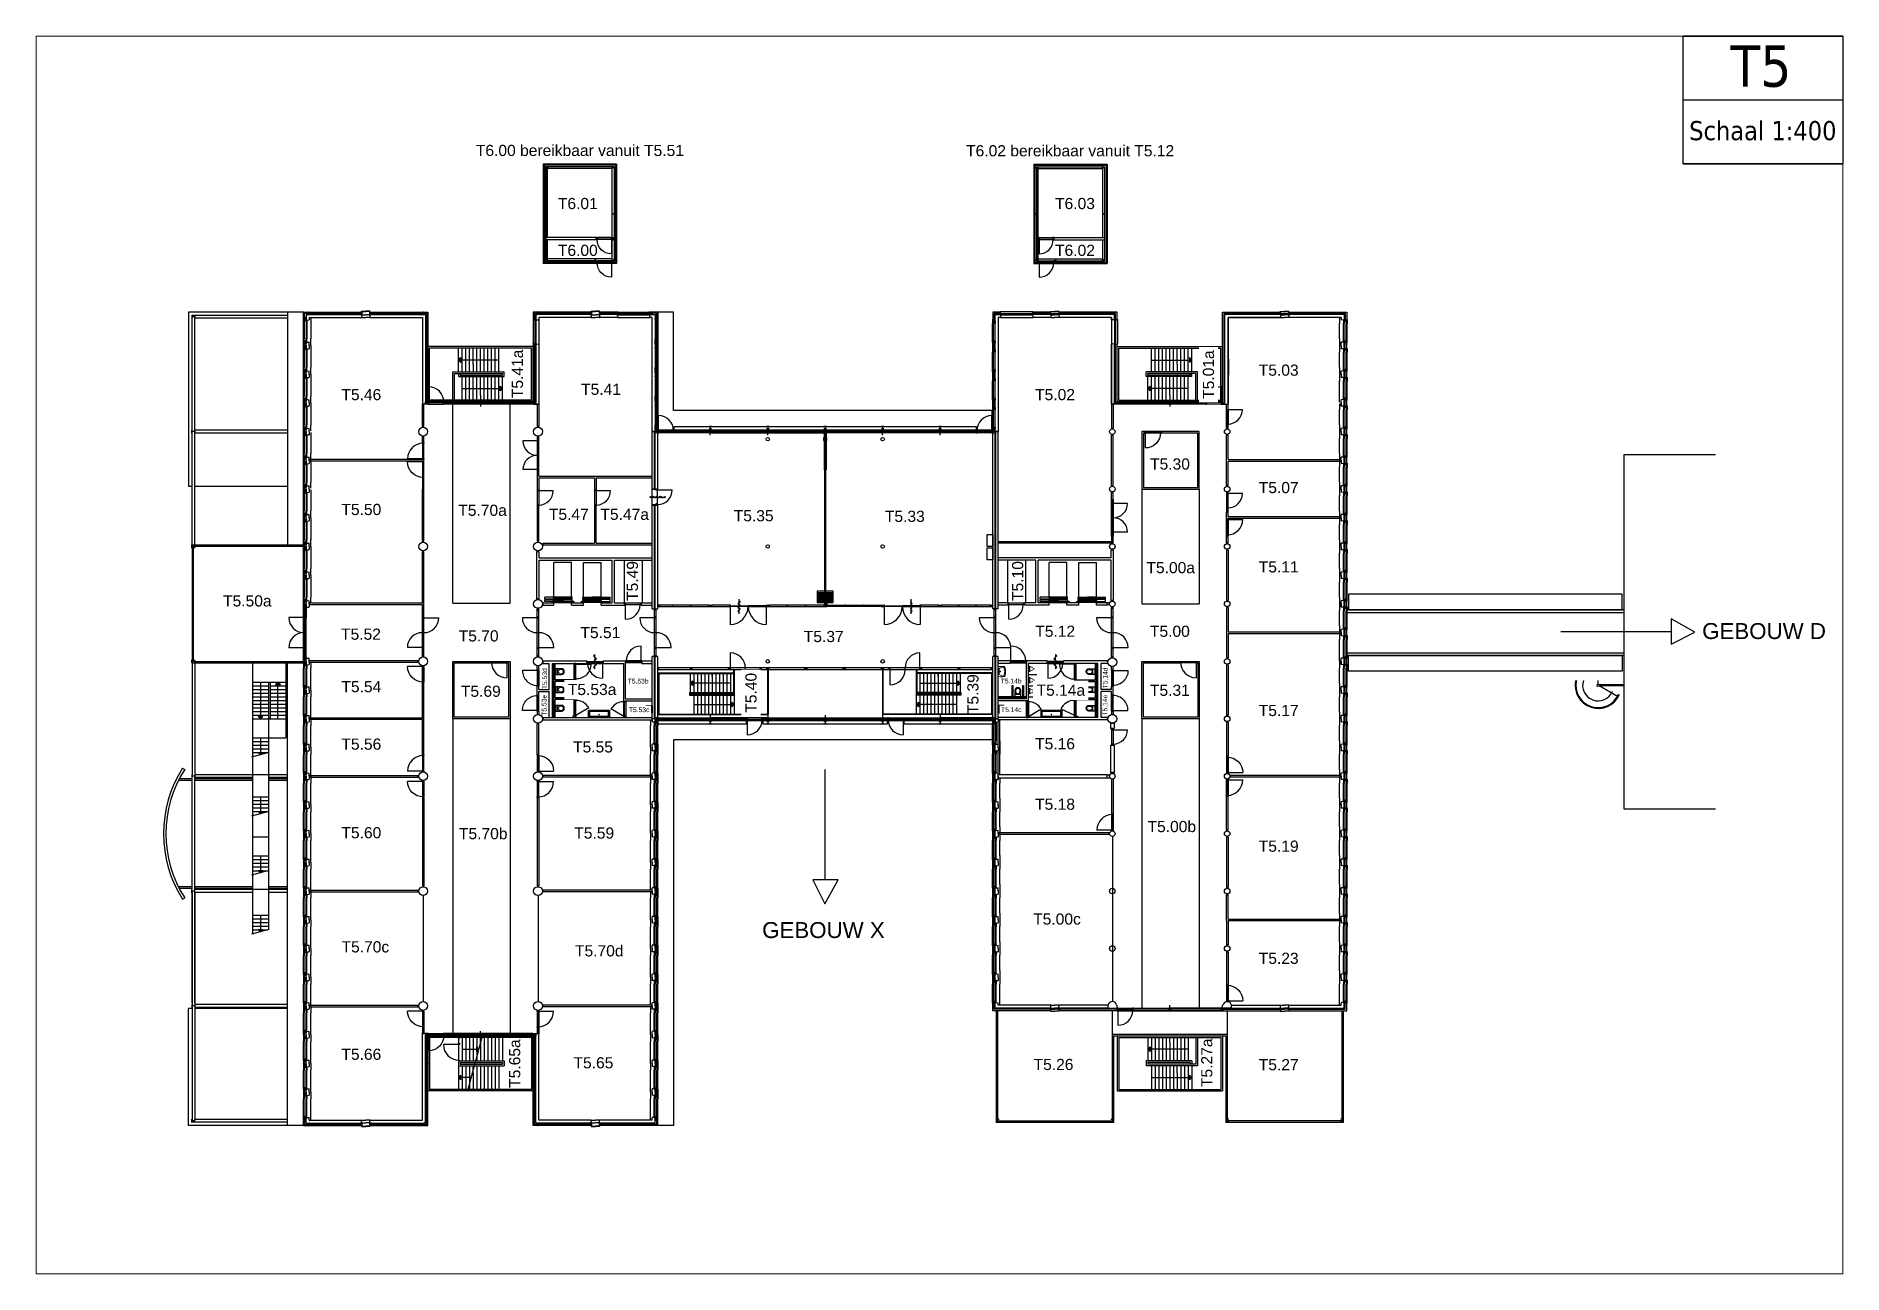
# Paper-space layout 'A4-ruimteboek' of a CAD drawing. Header units: millimetres. Extents: x 1 to 284, y 4 to 198.
# The model-space entities are those that its viewports show. They can reach past a viewport. Long polylines and large blocks are cut down to what shows.
import ezdxf
from ezdxf.enums import TextEntityAlignment as Align

# ---------------------------------------------------------------- set-up
doc = ezdxf.new("R2010")
doc.units = ezdxf.units.MM
doc.linetypes.add('HIDDEN2', pattern=[4.7625, 3.175, -1.5875])
doc.layers.get('0').update_dxf_attribs({"linetype": 'CONTINUOUS'})
for name, color, linetype in [('AL21----_BUITENWAND', 3, 'CONTINUOUS'), ('AL2100_BUITENWANDEN', 3, 'CONTINUOUS'), ('AL2200_BINNENWANDEN', 2, 'CONTINUOUS'), ('AL2400_TRAPPEN', 1, 'CONTINUOUS'), ('AL28----_KONSTRUKTIES', 3, 'CONTINUOUS'), ('AL2800_KONSTRUKTIES', 1, 'CONTINUOUS'), ('AL31----_BUITENKOZIJN', 1, 'CONTINUOUS'), ('AL3100_BUITENWANDOPENINGEN', 1, 'CONTINUOUS'), ('AL3200_BINNENWANDOPENINGEN', 1, 'CONTINUOUS'), ('AL3500_TOEBEHOREN-KOZIJNEN', 1, 'CONTINUOUS'), ('AL4600-RUIMTENUMMER', 2, 'CONTINUOUS'), ('AL4600_RUIMTENUMMERS', 2, 'CONTINUOUS'), ('AL6600_LIFTEN-DISTRIBUTIE', 1, 'CONTINUOUS'), ('AL7200_INR-GEBRUIKSRUIMTEN', 8, 'HIDDEN2'), ('AL7400_SANITAIR', 1, 'CONTINUOUS'), ('AL7900_VASTE-INRICHTINGEN', 8, 'CONTINUOUS'), ('AL8100_INRVERKEERSRUIMTE', 250, 'HIDDEN2'), ('BL$2----_RUIMTEBOEK KADER', 7, 'CONTINUOUS')]:
    doc.layers.add(name, color=color, linetype=linetype)
doc.styles.add('Arial', font='arial.ttf')

psp = doc.layouts.new('A4-ruimteboek')

msp = doc.modelspace()

# ---------------------------------------------------------------- texts
at = {"layer": 'AL4600-RUIMTENUMMER', "style": 'Arial'}
for s, p in [('GEBOUW D', (132597, 59450)), ('GEBOUW X', (73674, 40707))]:
    msp.add_text(s, height=1000, dxfattribs=at).set_placement(p)
at = {"layer": 'AL4600_RUIMTENUMMERS', "style": 'Arial'}
for s, p in [('T6.00 bereikbaar vanuit T5.51', (62249, 90078)), ('T6.02 bereikbaar vanuit T5.12', (92979, 90058))]:
    msp.add_text(s, height=700, dxfattribs=at).set_placement(p, align=Align.MIDDLE_CENTER)
for s, height, p in [('T6.01', 700, (60868, 86190)), ('T6.03', 700, (92033, 86190)), ('T6.00', 700, (60868, 83256)), ('T6.02', 700, (92033, 83256)), ('T5.03', 700, (104801, 75746)), ('T5.46', 700, (47298, 74212)), ('T5.41', 700, (62322, 74547)), ('T5.02', 700, (90782, 74212)), ('T5.02', 700, (90782, 74212)), ('T5.30', 700, (97987, 69861)), ('T5.07', 700, (104801, 68385)), ('T5.50', 700, (47298, 67012)), ('T5.70a', 700, (54623, 66963)), ('T5.47', 700, (60305, 66711)), ('T5.47a', 700, (63535, 66711)), ('T5.35', 700, (71891, 66621)), ('T5.33', 700, (81366, 66582)), ('T5.00a', 700, (97761, 63366)), ('T5.11', 700, (104801, 63412)), ('T5.50a', 700, (39879, 61281)), ('T5.52', 700, (47274, 59196)), ('T5.51', 700, (62282, 59296)), ('T5.12', 700, (90792, 59380)), ('T5.00', 700, (97981, 59379)), ('T5.70', 700, (54651, 59087)), ('T5.37', 700, (76282, 59048)), ('T5.54', 700, (47298, 55904)), ('T5.53b', 300, (65247, 56572)), ('T5.14b', 300, (88629, 56574)), ('T5.69', 700, (54787, 55619)), ('T5.31', 700, (97981, 55679)), ('T5.17', 700, (104801, 54412)), ('T5.16', 700, (90782, 52327)), ('T5.56', 700, (47298, 52304)), ('T5.55', 700, (61817, 52128)), ('T5.18', 700, (90782, 48537)), ('T5.60', 700, (47298, 46749)), ('T5.70b', 700, (54667, 46694)), ('T5.59', 700, (61896, 46728)), ('T5.00b', 700, (97830, 47137)), ('T5.19', 700, (104801, 45906)), ('T5.00c', 700, (90660, 41340)), ('T5.70c', 700, (47306, 39595)), ('T5.70d', 700, (61940, 39347)), ('T5.23', 700, (104801, 38876)), ('T5.66', 700, (47298, 32862)), ('T5.65', 700, (61846, 32328)), ('T5.26', 700, (90688, 32222)), ('T5.27', 700, (104801, 32210))]:
    msp.add_text(s, height=height, dxfattribs=at).set_placement(p, align=Align.BOTTOM_LEFT)
for s, height, p in [('T5.41a', 700, (58890, 74548)), ('T5.49', 700, (66098, 61838)), ('T5.10', 700, (90248, 61835)), ('T5.53d', 300, (60275, 56314)), ('T5.39', 700, (87442, 54743)), ('T5.14d', 300, (95419, 56362)), ('T5.53e', 300, (60249, 54642)), ('T5.14e', 300, (95404, 54658)), ('T5.65a', 700, (58719, 31315)), ('T5.27a', 700, (102103, 31364))]:
    msp.add_text(s, height=height, rotation=90, dxfattribs=at).set_placement(p, align=Align.BOTTOM_LEFT)

# ---------------------------------------------------------------- blocks, each defined once
blk = doc.blocks.new('bovenhoek nieuw')
blk.add_lwpolyline([(-25, -20), (0, -20), (0, 0), (-25, 0)], close=True)
blk.add_wipeout([(-25, -20), (-25, 0), (0, 0), (0, -20)])
blk.add_line((-25, -10), (0, -10))
at = {"attachment_point": 1}
for s, insert, char_height, width in [('{\\fTahoma|b0|i0|c0|p34;T5}', (-17.62, -1.43), 6.5, 12.2872), ('{\\fTahoma|b0|i0|c0|p34;Schaal 1:400}', (-24.08, -13.31), 3, 24.7325)]:
    blk.add_mtext(s, dxfattribs=dict(at, insert=insert, char_height=char_height, width=width))
blk = doc.blocks.new('DRIE')
at = {"layer": 'AL2100_BUITENWANDEN'}
for p, q in [((0, 603), (0, 851)), ((127, 616), (0, 603)), ((0, 248), (0, 0)), ((127, 235), (0, 248)), ((22, 601), (22, 250)), ((122, 615), (27, 606)), ((122, 235), (27, 245)), ((68, 715), (68, 851)), ((68, 135), (68, 0)), ((122, 615), (122, 235)), ((182, 698), (182, 851)), ((182, 650), (232, 650)), ((182, 645), (182, 650)), ((186, 645), (182, 645)), ((182, 635), (375, 625)), ((182, 632), (182, 218)), ((182, 215), (375, 226)), ((186, 205), (182, 205)), ((182, 205), (182, 200)), ((182, 200), (232, 200)), ((182, 152), (182, 0)), ((186, 635), (186, 645)), ((232, 633), (186, 635)), ((232, 218), (186, 216)), ((186, 216), (186, 205)), ((232, 650), (232, 851)), ((232, 650), (232, 633)), ((232, 200), (232, 218)), ((232, 200), (232, 0)), ((375, 425), (375, 625)), ((375, 425), (375, 226))]:
    blk.add_line(p, q, dxfattribs=at)
for points in [[(68, 625), (68, 715), (131, 715), (131, 698), (182, 698), (182, 640), (123, 640), (123, 625)], [(68, 225), (68, 135), (131, 135), (131, 152), (182, 152), (182, 210), (123, 210), (123, 225)], [(127, 635), (123, 635), (123, 625), (127, 625)], [(127, 215), (123, 215), (123, 225), (127, 225)], [(182, 635), (182, 590), (127, 590), (127, 635)], [(182, 215), (182, 260), (127, 260), (127, 215)], [(182, 635), (182, 645), (186, 645), (186, 635)], [(182, 215), (182, 205), (186, 205), (186, 215)]]:
    blk.add_lwpolyline(points, close=True, dxfattribs=at)
blk.add_lwpolyline([(475, 0), (475, 425), (475, 851)], dxfattribs=at)
for centre, start, end in [((27, 601), 95.71059, 180), ((27, 250), 180, 264.28941)]:
    blk.add_arc(centre, 5, start, end, dxfattribs=at)
blk = doc.blocks.new('VIER')
at = {"layer": 'AL2100_BUITENWANDEN'}
for p, q in [((159, 838), (159, 1056)), ((177, 808), (159, 808)), ((182, 778), (159, 798)), ((159, 778), (182, 798)), ((182, 798), (159, 798)), ((182, 778), (159, 778)), ((179, 650), (159, 670)), ((179, 670), (159, 650)), ((179, 670), (159, 670)), ((179, 650), (159, 650)), ((177, 643), (159, 643)), ((177, 613), (159, 613)), ((179, 605), (159, 605)), ((159, 585), (179, 605)), ((179, 585), (159, 605)), ((179, 585), (159, 585)), ((182, 478), (159, 478)), ((159, 478), (182, 458)), ((182, 478), (159, 458)), ((182, 458), (159, 458)), ((177, 448), (159, 448)), ((159, 418), (159, 199)), ((177, 643), (177, 808)), ((177, 448), (177, 613)), ((229, 628), (229, 793)), ((229, 628), (229, 463)), ((236, 775), (236, 755)), ((236, 685), (236, 665)), ((236, 480), (236, 500)), ((319, 628), (319, 838)), ((319, 838), (499, 828)), ((319, 628), (319, 418)), ((319, 418), (499, 428)), ((499, 828), (509, 818)), ((499, 428), (509, 438)), ((509, 628), (509, 818)), ((509, 628), (509, 438)), ((612, 628), (612, 1056)), ((612, 628), (612, 199))]:
    blk.add_line(p, q, dxfattribs=at)
blk.add_lwpolyline([(179, 578), (179, 623), (143, 623, -0.4142136), (139, 627), (139, 629, -0.4142136), (143, 633), (179, 633), (179, 678)], format="xyb", dxfattribs=at)
for points in [[(226, 793), (226, 818), (159, 818), (159, 838)], [(159, 643), (159, 808)], [(159, 448), (159, 613)], [(226, 463), (226, 438), (159, 438), (159, 418)], [(259, 768), (182, 768), (182, 818)], [(259, 678), (182, 678), (182, 578)], [(259, 488), (182, 488), (182, 438)], [(314, 713), (314, 763), (214, 763)], [(314, 623), (314, 673), (214, 673)], [(314, 543), (314, 493), (214, 493)]]:
    blk.add_lwpolyline(points, dxfattribs=at)
at = {"layer": 'AL3100_BUITENWANDOPENINGEN'}
for p, q in [((205, 895), (205, 1056)), ((205, 361), (205, 199)), ((319, 878), (319, 1056)), ((319, 378), (319, 199)), ((369, 856), (369, 1056)), ((369, 399), (369, 199))]:
    blk.add_line(p, q, dxfattribs=at)
for points in [[(224, 828), (224, 838), (289, 838), (289, 828), (299, 828), (299, 838), (319, 838), (319, 878), (268, 878), (268, 895), (205, 895), (205, 828)], [(224, 428), (224, 418), (289, 418), (289, 428), (299, 428), (299, 418), (319, 418), (319, 378), (268, 378), (268, 361), (205, 361), (205, 428)], [(229, 793), (319, 793), (319, 808), (309, 808), (309, 823), (319, 823), (319, 838), (299, 838), (299, 828), (289, 828), (289, 838), (229, 838)], [(229, 463), (319, 463), (319, 448), (309, 448), (309, 433), (319, 433), (319, 418), (299, 418), (299, 428), (289, 428), (289, 418), (229, 418)], [(269, 793), (269, 790), (316, 790), (316, 743), (319, 743), (319, 793)], [(269, 463), (269, 466), (316, 466), (316, 513), (319, 513), (319, 463)], [(319, 856), (369, 856), (369, 837), (319, 841)], [(319, 399), (369, 399), (369, 418), (319, 415)]]:
    blk.add_lwpolyline(points, close=True, dxfattribs=at)
at = {"layer": 'AL3500_TOEBEHOREN-KOZIJNEN'}
for points in [[(309, 823), (319, 823), (319, 808), (309, 808)], [(309, 433), (319, 433), (319, 448), (309, 448)], [(329, 840), (329, 846), (319, 846), (319, 841)], [(329, 415), (329, 410), (319, 410), (319, 415)]]:
    blk.add_lwpolyline(points, close=True, dxfattribs=at)
blk = doc.blocks.new('AH28HA16')
for points in [[(-80, 76), (80, 76)], [(0, -76), (0, 76)], [(-80, -76), (80, -76)]]:
    blk.add_lwpolyline(points)
blk = doc.blocks.new('MERK-E')
at = {"layer": 'AL2800_KONSTRUKTIES'}
blk.add_line((-3600, -1730.5), (-3600, -1580.5), dxfattribs=at)
at = {"layer": 'AL3100_BUITENWANDOPENINGEN'}
for p, q in [((-6890, -1869.5), (-6890, -1910.5)), ((-310, -1910.5), (-6890, -1910.5)), ((-6840, -1730.5), (-3650, -1730.5)), ((-6823, -1781.5), (-3667, -1781.5)), ((-6823, -1869.5), (-3667, -1869.5)), ((-3667, -1869.5), (-3667, -1781.5)), ((-3667, -1781.5), (-3650, -1781.5)), ((-3600, -1869.5), (-3667, -1869.5)), ((-3650, -1781.5), (-3650, -1730.5)), ((-3650, -1730.5), (-3600, -1730.5)), ((-3610, -1770.5), (-3600, -1770.5)), ((-3610, -1770.5), (-3610, -1829.5)), ((-3600, -1829.5), (-3610, -1829.5)), ((-3600, -1730.5), (-3600, -1770.5)), ((-3550, -1730.5), (-3600, -1730.5)), ((-3590, -1770.5), (-3600, -1770.5)), ((-3600, -1829.5), (-3600, -1869.5)), ((-3600, -1829.5), (-3590, -1829.5)), ((-3600, -1869.5), (-3533, -1869.5)), ((-3590, -1770.5), (-3590, -1829.5)), ((-3550, -1730.5), (-1327, -1730.5)), ((-3550, -1781.5), (-3550, -1730.5)), ((-3533, -1781.5), (-3550, -1781.5)), ((-3533, -1781.5), (-1344, -1781.5)), ((-3533, -1869.5), (-3533, -1781.5)), ((-3533, -1869.5), (-1344, -1869.5)), ((-1344, -1781.5), (-1327, -1781.5)), ((-1344, -1869.5), (-1344, -1781.5)), ((-1294, -1869.5), (-1344, -1869.5)), ((-1327, -1730.5), (-1277, -1730.5)), ((-1327, -1781.5), (-1327, -1730.5)), ((-1277, -1818.5), (-1294, -1818.5)), ((-1294, -1818.5), (-1294, -1869.5)), ((-360, -1869.5), (-1294, -1869.5)), ((-377, -1730.5), (-1277, -1730.5)), ((-1277, -1730.5), (-1277, -1818.5)), ((-377, -1818.5), (-1277, -1818.5)), ((-360, -1869.5), (-360, -2803.5)), ((-310, -1869.5), (-310, -1910.5))]:
    blk.add_line(p, q, dxfattribs=at)
blk.add_arc((-360, -1869.5), 934, 180, 270, dxfattribs=at)
blk = doc.blocks.new('23-1')
for p, q in [((-42.5, -279.5), (-22.5, -300)), ((-42.5, -300), (-22.5, -279.5)), ((-42.5, -279.5), (-42.5, -300)), ((-22.5, -279.5), (-22.5, -300)), ((-15, -282), (-15, -300)), ((15, -282), (15, -300)), ((22.5, -279.5), (22.5, -300)), ((42.5, -279.5), (22.5, -300)), ((22.5, -279.5), (42.5, -300)), ((42.5, -222.5), (62.5, -222.5)), ((42.5, -279.5), (42.5, -300))]:
    blk.add_line(p, q)
for points in [[(50, -200), (50, -277), (-50, -277)], [(105, -145), (55, -145), (55, -245)]]:
    blk.add_lwpolyline(points)
blk.add_lwpolyline([(-50, -279.5), (-5, -279.5), (-5, -316, 0.41421356), (-1, -320), (1, -320, 0.41421356), (5, -316), (5, -279.5), (50, -279.5)], format="xyb")
blk = doc.blocks.new('23E')
at = {"layer": 'AL2100_BUITENWANDEN'}
for p, q in [((-260, -10), (-270, 0)), ((-312.5, -272.5), (-332.5, -272.5)), ((-300, -327), (-300, -350)), ((-300, -350), (-280, -327)), ((-300, -327), (-280, -350)), ((-280, -327), (-280, -350)), ((-270, -332), (-270, -350)), ((-250, -190), (-260, -10)), ((-240, -400), (0, -400))]:
    blk.add_line(p, q, dxfattribs=at)
for points in [[(-375, -195), (-325, -195), (-325, -295)], [(-320, -250), (-320, -327), (-260, -327)], [(-285, -303), (-260, -303), (-260, -400), (-240, -400)]]:
    blk.add_lwpolyline(points, dxfattribs=at)
at = {"layer": 'AL3100_BUITENWANDOPENINGEN'}
for p, q in [((-270, 0), (0, 0)), ((-247, -180), (0, -180)), ((-210, -379), (0, -379))]:
    blk.add_line(p, q, dxfattribs=at)
for points in [[(-295, -240), (-298, -240), (-298, -193), (-345, -193), (-345, -190), (-295, -190)], [(-295, -300), (-295, -190), (-280, -190), (-280, -200), (-265, -200), (-265, -190), (-250, -190), (-250, -210), (-260, -210), (-260, -220), (-250, -220), (-250, -300)], [(-210, -379), (-250, -379), (-250, -180), (-247, -180), (-247, -376), (-210, -376)]]:
    blk.add_lwpolyline(points, close=True, dxfattribs=at)
at = {"layer": 'AL3500_TOEBEHOREN-KOZIJNEN'}
blk.add_lwpolyline([(-265, -200), (-265, -190), (-280, -190), (-280, -200)], close=True, dxfattribs=at)
blk = doc.blocks.new('23D-1')
at = {"layer": 'AL2100_BUITENWANDEN'}
for p, q in [((223, 88), (223, 108)), ((275, 30), (230, 30)), ((277, 86), (300, 86)), ((277, 86), (300, 66)), ((300, 86), (277, 66)), ((277, 66), (300, 66)), ((282, 55), (300, 55)), ((-40, -70), (-50, -60)), ((130, -70), (-40, -70)), ((140, -60), (130, -70))]:
    blk.add_line(p, q, dxfattribs=at)
for points in [[(145, 150), (145, 100), (245, 100)], [(200, 95), (277, 95), (277, 45)]]:
    blk.add_lwpolyline(points, dxfattribs=at)
at = {"layer": 'AL3100_BUITENWANDOPENINGEN'}
for p, q in [((310, -60), (154, -60)), ((154, -60), (154, -70)), ((310, -70), (154, -70)), ((310, -70), (310, -60))]:
    blk.add_line(p, q, dxfattribs=at)
for points in [[(140, 95), (143, 95), (143, 48), (190, 48), (190, 45), (140, 45)], [(140, 45), (190, 45), (190, -60), (140, -60)], [(320, -50), (310, -50), (310, -40), (320, -40), (320, 45), (275, 45), (275, -60), (320, -60)], [(310, 50), (320, 50), (320, -40), (310, -40), (310, -50), (320, -50), (320, -70), (360, -70), (360, -18), (377, -18), (377, 70), (310, 70)]]:
    blk.add_lwpolyline(points, close=True, dxfattribs=at)
at = {"layer": 'AL3500_TOEBEHOREN-KOZIJNEN'}
blk.add_lwpolyline([(150, 0), (140, 0), (140, -15), (150, -15)], close=True, dxfattribs=at)
blk = doc.blocks.new('23D-2')
at = {"layer": 'AL2100_BUITENWANDEN'}
for p, q in [((223, 88), (223, 108)), ((275, 30), (230, 30)), ((300, 86), (277, 66)), ((277, 86), (300, 66)), ((277, 86), (300, 86)), ((277, 66), (300, 66)), ((282, 55), (300, 55)), ((-40, -70), (-50, -60)), ((130, -70), (-40, -70)), ((140, -60), (130, -70))]:
    blk.add_line(p, q, dxfattribs=at)
for points in [[(145, 150), (145, 100), (245, 100)], [(200, 95), (277, 95), (277, 45)]]:
    blk.add_lwpolyline(points, dxfattribs=at)
at = {"layer": 'AL3100_BUITENWANDOPENINGEN'}
for p, q in [((360, 70), (310, 70)), ((310, 70), (310, 50)), ((310, 50), (320, 50)), ((320, 50), (320, -40)), ((360, 18), (360, 70)), ((377, 18), (360, 18)), ((377, -70), (377, 18)), ((154, -60), (154, -70)), ((310, -60), (154, -60)), ((310, -70), (154, -70)), ((310, -40), (310, -50)), ((320, -40), (310, -40)), ((310, -50), (320, -50)), ((310, -70), (310, -60)), ((320, -50), (320, -70)), ((320, -70), (377, -70))]:
    blk.add_line(p, q, dxfattribs=at)
for points in [[(140, 95), (143, 95), (143, 48), (190, 48), (190, 45), (140, 45)], [(140, 45), (190, 45), (190, -60), (140, -60)], [(320, -50), (310, -50), (310, -40), (320, -40), (320, 45), (275, 45), (275, -60), (320, -60)]]:
    blk.add_lwpolyline(points, close=True, dxfattribs=at)
at = {"layer": 'AL3500_TOEBEHOREN-KOZIJNEN'}
blk.add_lwpolyline([(150, 0), (140, 0), (140, -15), (150, -15)], close=True, dxfattribs=at)
blk = doc.blocks.new('AH28HA20')
for points in [[(-100, 95), (100, 95)], [(0, -95), (0, 95)], [(-100, -95), (100, -95)]]:
    blk.add_lwpolyline(points)
blk = doc.blocks.new('L80.40.8')
blk.add_lwpolyline([(40, 0), (0, 0), (0, 80), (4.5, 80, -0.41421356), (8, 76.5), (8, 15, 0.41421356), (15, 8), (36.5, 8, -0.41421356), (40, 4.5)], format="xyb", close=True)
blk = doc.blocks.new('zelfsluitend')
blk.add_line((0, 451), (0, -451))
for centre, start, end in [((1, 291), 90.6925, 267.95098), ((2, 57), 92.72153, 267.95098), ((-3, 174), 272.72153, 87.95098), ((3, -178), 92.72153, 267.95098), ((-2, -61), 272.72153, 87.95098), ((-1, -296), 270.71703, 87.95098)]:
    blk.add_arc(centre, 58.8, start, end)
blk = doc.blocks.new('door')
at = {"flags": 128}
for points in [[(234274, 53069), (234274, 54044)], [(235249, 53069), (234274, 53069)]]:
    blk.add_lwpolyline(points, dxfattribs=at)
for points in [[(234224, 53019), (234224, 53119), (234274, 53119), (234274, 53019)], [(235249, 53019), (235249, 53119), (235299, 53119), (235299, 53019)]]:
    blk.add_lwpolyline(points, close=True)
blk.add_arc((234274, 53069), 975, 0, 90)
blk = doc.blocks.new('WAND TOILET')
at = {"linetype": 'Continuous'}
blk.add_line((120, -180), (120, 180), dxfattribs=at)
for points in [[(370, 180), (0, 180), (0, -180), (370, -180, 1)], [(370, -140, 1), (370, 140), (310, 140, 1), (310, -140)]]:
    blk.add_lwpolyline(points, format="xyb", close=True, dxfattribs=at)
blk = doc.blocks.new('AH28HA12')
at = {"color": 0, "linetype": 'ByBlock'}
for points in [[(-60, 57), (60, 57)], [(0, -57), (0, 57)], [(-60, -57), (60, -57)]]:
    blk.add_lwpolyline(points, dxfattribs=at)
blk = doc.blocks.new('AH28HGHC')
at = {"color": 0, "linetype": 'ByBlock'}
blk.add_lwpolyline([(36, -14), (-14, -14), (-14, 36)], dxfattribs=at)

# ---------------------------------------------------------------- hatches: boundary and pattern name
at = {"layer": 'AL3200_BINNENWANDOPENINGEN'}
h = msp.add_hatch(dxfattribs=at)
h.set_pattern_fill('ISOLATIE', color=256, scale=110, angle=270, style=0)
h.set_pattern_definition([(330, (142909.24, 99350), (55, 95.2628), []), (30, (142909.24, 99350), (-55, 95.2628), [])])
h.paths.add_polyline_path([(77677, 72380), (77571, 72380), (77571, 70077), (77677, 70077)])
h = msp.add_hatch(dxfattribs=at)
h.set_pattern_fill('ISOLATIE', color=256, scale=56, angle=180, style=0)
h.set_pattern_definition([(300, (9109.24, 99353), (-48.497423, -28), []), (240, (9109.24, 99353), (-48.497423, 28), [])])
h.paths.add_polyline_path([(67124, 61553), (67244, 61553), (67244, 61497), (67124, 61497)])
h = msp.add_hatch(dxfattribs=at)
h.set_pattern_fill('ISOLATIE', color=256, scale=37, angle=180, style=0)
h.set_pattern_definition([(240, (135724.24, 99348), (32.04294, -18.5), []), (300, (135724.24, 99348), (32.04294, 18.5), [])])
h.paths.add_polyline_path([(70509, 61534), (70339, 61534), (70339, 61497), (70509, 61497)])
h = msp.add_hatch(dxfattribs=at)
h.set_pattern_fill('ISOLATIE', color=256, scale=37, angle=180, style=0)
h.set_pattern_definition([(240, (139324.24, 99348), (32.04294, -18.5), []), (300, (139324.24, 99348), (32.04294, 18.5), [])])
h.paths.add_polyline_path([(74109, 61534), (73939, 61534), (73939, 61497), (74109, 61497)])
h = msp.add_hatch(dxfattribs=at)
h.set_pattern_fill('ISOLATIE', color=256, scale=37, angle=180, style=0)
h.set_pattern_definition([(240, (142924.24, 99348), (32.04294, -18.5), []), (300, (142924.24, 99348), (32.04294, 18.5), [])])
h.paths.add_polyline_path([(77709, 61534), (77539, 61534), (77539, 61497), (77709, 61497)])
h = msp.add_hatch(dxfattribs=at)
h.set_pattern_fill('ISOLATIE', color=256, scale=112.499967, angle=270, style=0)
h.set_pattern_definition([(330, (142959.22, 99350), (56.24998, 97.42783), []), (30, (142959.22, 99350), (-56.24998, 97.42783), [])])
h.paths.add_polyline_path([(77709, 61723), (77597, 61723), (77597, 61565), (77709, 61565)])
h = msp.add_hatch(dxfattribs=at)
h.set_pattern_fill('ISOLATIE', color=256, scale=37, angle=180, style=0)
h.set_pattern_definition([(240, (146524.24, 99348), (32.04294, -18.5), []), (300, (146524.24, 99348), (32.04294, 18.5), [])])
h.paths.add_polyline_path([(81309, 61534), (81139, 61534), (81139, 61497), (81309, 61497)])
h = msp.add_hatch(dxfattribs=at)
h.set_pattern_fill('ISOLATIE', color=256, scale=56, angle=180, style=0)
h.set_pattern_definition([(240, (142924.24, 99353), (48.497423, -28), []), (300, (142924.24, 99353), (48.497423, 28), [])])
h.paths.add_polyline_path([(84909, 61553), (84739, 61553), (84739, 61497), (84909, 61497)])

# ---------------------------------------------------------------- linework, layer by layer
at = {"layer": 'AL21----_BUITENWAND'}
for p, q in [((59950, 89220), (59950, 82995)), ((64548, 89220), (59950, 89220)), ((59970, 89200), (59970, 83015)), ((64528, 89200), (59970, 89200)), ((60020, 89150), (60020, 83065)), ((64478, 89150), (60020, 89150)), ((60110, 89060), (60110, 83155)), ((64388, 89060), (60110, 89060)), ((60224, 84625), (60224, 88940)), ((64274, 88940), (60224, 88940)), ((64274, 84625), (64274, 88940)), ((64388, 89060), (64388, 83155)), ((64478, 89150), (64478, 83065)), ((64528, 89200), (64528, 83015)), ((64548, 89220), (64548, 82995)), ((90700, 89220), (95298, 89220)), ((90700, 89220), (90700, 82995)), ((90720, 89200), (95278, 89200)), ((90720, 89200), (90720, 83015)), ((90770, 89150), (95228, 89150)), ((90770, 89150), (90770, 83065)), ((90860, 89060), (95138, 89060)), ((90860, 89060), (90860, 83155)), ((90974, 88940), (95024, 88940)), ((90974, 84625), (90974, 88940)), ((95024, 84625), (95024, 88940)), ((95138, 89060), (95138, 83155)), ((95228, 89150), (95228, 83065)), ((95278, 89200), (95278, 83015)), ((95298, 89220), (95298, 82995)), ((63279, 84625), (60110, 84625)), ((63277, 84475), (60110, 84475)), ((60224, 83275), (60224, 84475)), ((63277, 84475), (63277, 84625)), ((64274, 83275), (64274, 84475)), ((90974, 83275), (90974, 84475)), ((91971, 84475), (91971, 84625)), ((91971, 84625), (95138, 84625)), ((91971, 84475), (95138, 84475)), ((95024, 83275), (95024, 84475)), ((63257, 82995), (59950, 82995)), ((63257, 83015), (59970, 83015)), ((63242, 83065), (60020, 83065)), ((63242, 83155), (60110, 83155)), ((64274, 83275), (60224, 83275)), ((63257, 83015), (63257, 82995)), ((64528, 83015), (64291, 83015)), ((64291, 83015), (64291, 82995)), ((64548, 82995), (64291, 82995)), ((64388, 83155), (64306, 83155)), ((64478, 83065), (64306, 83065)), ((90700, 82995), (90957, 82995)), ((90720, 83015), (90957, 83015)), ((90770, 83065), (90942, 83065)), ((90860, 83155), (90942, 83155)), ((90957, 83015), (90957, 82995)), ((90974, 83275), (95024, 83275)), ((92031, 83015), (95278, 83015)), ((92031, 83015), (92031, 82995)), ((92031, 82995), (95298, 82995)), ((92046, 83155), (95138, 83155)), ((92046, 83065), (95228, 83065))]:
    msp.add_line(p, q, dxfattribs=at)
for points in [[(63242, 83060), (63267, 83060), (63267, 82995), (63287, 82995)], [(64306, 83060), (64281, 83060), (64281, 82995), (64261, 82995)], [(90942, 83060), (90967, 83060), (90967, 82995), (90987, 82995)], [(92046, 83060), (92021, 83060), (92021, 82995), (92001, 82995)]]:
    msp.add_lwpolyline(points, dxfattribs=at)
at = {"layer": 'AL2100_BUITENWANDEN'}
for p, q in [((37724, 79950), (37724, 69011)), ((43924, 79950), (37724, 79950)), ((44924, 79950), (44924, 79665)), ((44924, 79950), (45209, 79950)), ((44945, 79693), (44924, 79693)), ((44924, 79693), (44945, 79673)), ((44945, 79693), (44924, 79673)), ((44945, 79673), (44924, 79673)), ((44942, 79665), (44924, 79665)), ((44942, 79635), (44924, 79635)), ((44945, 79628), (44924, 79608)), ((44945, 79608), (44924, 79628)), ((44945, 79628), (44924, 79628)), ((44945, 79608), (44924, 79608)), ((44947, 79500), (44924, 79480)), ((44924, 79500), (44947, 79480)), ((44947, 79500), (44924, 79500)), ((44947, 79480), (44924, 79480)), ((44942, 79470), (44924, 79470)), ((44924, 79440), (44924, 79222)), ((44942, 79932), (44942, 79665)), ((44942, 79932), (45209, 79932)), ((44942, 79635), (44942, 79470)), ((44994, 79880), (48529, 79880)), ((44994, 79650), (44994, 79880)), ((44994, 79650), (44994, 79485)), ((45002, 79593), (45002, 79613)), ((45002, 79503), (45002, 79523)), ((45084, 79790), (48574, 79790)), ((45084, 79790), (45084, 79440)), ((45084, 79440), (45264, 79450)), ((45239, 79950), (48554, 79950)), ((45239, 79932), (48554, 79932)), ((45264, 79450), (45274, 79460)), ((45274, 79600), (48554, 79600)), ((45274, 79600), (45274, 79460)), ((45377, 79600), (45377, 79222)), ((49074, 79790), (52564, 79790)), ((49094, 79950), (52409, 79950)), ((49094, 79932), (52409, 79932)), ((49094, 79600), (52374, 79600)), ((49119, 79880), (52654, 79880)), ((52374, 79600), (52374, 74190)), ((52439, 79950), (52724, 79950)), ((52439, 79932), (52706, 79932)), ((52564, 79790), (52564, 74190)), ((52654, 79880), (52654, 74281)), ((52706, 79932), (52706, 79665)), ((52706, 79635), (52706, 76065)), ((52724, 79950), (52724, 79665)), ((52724, 79635), (52724, 76065)), ((59324, 79950), (59324, 79665)), ((59609, 79950), (59324, 79950)), ((59324, 79635), (59324, 79432)), ((59347, 79462), (59324, 79462)), ((59324, 79462), (59347, 79442)), ((59347, 79462), (59324, 79442)), ((59347, 79442), (59324, 79442)), ((59342, 79432), (59324, 79432)), ((59324, 79402), (59324, 77998)), ((59342, 79932), (59342, 79665)), ((59609, 79932), (59342, 79932)), ((59342, 79635), (59342, 79432)), ((62929, 79880), (59394, 79880)), ((59394, 79880), (59394, 79450)), ((59402, 79513), (59402, 79533)), ((62974, 79790), (59484, 79790)), ((59484, 79790), (59484, 79450)), ((59484, 79450), (59664, 79460)), ((62954, 79950), (59639, 79950)), ((62954, 79932), (59639, 79932)), ((59664, 79460), (59674, 79470)), ((62954, 79600), (59674, 79600)), ((59674, 79600), (59674, 79470)), ((64624, 79790), (63474, 79790)), ((64642, 79950), (63494, 79950)), ((64642, 79932), (63494, 79932)), ((64604, 79600), (63494, 79600)), ((64624, 79880), (63519, 79880)), ((64562, 79873), (64542, 79873)), ((64614, 79610), (64604, 79600)), ((64612, 79927), (64612, 79950)), ((64612, 79950), (64632, 79927)), ((64612, 79927), (64632, 79950)), ((64624, 79790), (64614, 79610)), ((64632, 79927), (64632, 79950)), ((64642, 79932), (64642, 79950)), ((64672, 79950), (66596, 79950)), ((66606, 79932), (66606, 79950)), ((66809, 79950), (66606, 79950)), ((66809, 79932), (66606, 79932)), ((66616, 79927), (66616, 79950)), ((66636, 79950), (66616, 79927)), ((66636, 79927), (66616, 79950)), ((67054, 79880), (66624, 79880)), ((66636, 79927), (66636, 79950)), ((66687, 79873), (66707, 79873)), ((67124, 79950), (66839, 79950)), ((67106, 79932), (66839, 79932)), ((67047, 79593), (67047, 79613)), ((67047, 79503), (67047, 79523)), ((67054, 79650), (67054, 79880)), ((67054, 79650), (67054, 79485)), ((67101, 79500), (67124, 79500)), ((67124, 79500), (67101, 79480)), ((67101, 79500), (67124, 79480)), ((67101, 79480), (67124, 79480)), ((67104, 79693), (67124, 79673)), ((67124, 79693), (67104, 79673)), ((67104, 79693), (67124, 79693)), ((67104, 79673), (67124, 79673)), ((67104, 79628), (67124, 79628)), ((67104, 79608), (67124, 79628)), ((67104, 79628), (67124, 79608)), ((67104, 79608), (67124, 79608)), ((67106, 79932), (67106, 79665)), ((67106, 79665), (67124, 79665)), ((67106, 79635), (67124, 79635)), ((67106, 79635), (67106, 79470)), ((67106, 79470), (67124, 79470)), ((67124, 79950), (67124, 79665)), ((67124, 79440), (67124, 79222)), ((88229, 79460), (88102, 79472)), ((88102, 79472), (88102, 79225)), ((88229, 79457), (88102, 79469)), ((88600, 79950), (88124, 79950)), ((88124, 79950), (88124, 79475)), ((88224, 79460), (88129, 79470)), ((88614, 79850), (88224, 79850)), ((88224, 79850), (88224, 79460)), ((88615, 79845), (88602, 79972)), ((88602, 79972), (90646, 79972)), ((88618, 79845), (88605, 79972)), ((88614, 79850), (88605, 79945)), ((88624, 79790), (88614, 79597)), ((88614, 79597), (90634, 79597)), ((90624, 79790), (90634, 79597)), ((91771, 79790), (90627, 79790)), ((90627, 79790), (90637, 79600)), ((90631, 79845), (90643, 79972)), ((90634, 79845), (90646, 79972)), ((90634, 79850), (90644, 79945)), ((91764, 79850), (90634, 79850)), ((91761, 79600), (90637, 79600)), ((91750, 79950), (90649, 79950)), ((91765, 79845), (91752, 79972)), ((91752, 79972), (92024, 79972)), ((91768, 79845), (91755, 79972)), ((91764, 79850), (91755, 79945)), ((91771, 79790), (91761, 79600)), ((91774, 79790), (91764, 79597)), ((91764, 79597), (92024, 79597)), ((92296, 79972), (92024, 79972)), ((92284, 79597), (92024, 79597)), ((92274, 79790), (92284, 79597)), ((95764, 79790), (92277, 79790)), ((92277, 79790), (92287, 79600)), ((92281, 79845), (92293, 79972)), ((92284, 79845), (92296, 79972)), ((92284, 79850), (92294, 79945)), ((95824, 79850), (92284, 79850)), ((95574, 79600), (92287, 79600)), ((95924, 79950), (92299, 79950)), ((95571, 79597), (95571, 79450)), ((95764, 79450), (95571, 79460)), ((95571, 79460), (95571, 77940)), ((95574, 79463), (95574, 79600)), ((95764, 79453), (95574, 79463)), ((95764, 79453), (95764, 79790)), ((95819, 79460), (95946, 79472)), ((95820, 79457), (95946, 79469)), ((95824, 79460), (95824, 79850)), ((95824, 79460), (95920, 79470)), ((95924, 79475), (95924, 79950)), ((95946, 79472), (95946, 77928)), ((102524, 79950), (106150, 79950)), ((102524, 74255), (102524, 79950)), ((102624, 79850), (106164, 79850)), ((102624, 74250), (102624, 79850)), ((106171, 79790), (102684, 79790)), ((102684, 74190), (102684, 79790)), ((106161, 79600), (102874, 79600)), ((102874, 74180), (102874, 79600)), ((102877, 79597), (106164, 79597)), ((102877, 79597), (102877, 74177)), ((106152, 79972), (106424, 79972)), ((106165, 79845), (106152, 79972)), ((106168, 79845), (106155, 79972)), ((106164, 79850), (106155, 79945)), ((106171, 79790), (106161, 79600)), ((106174, 79790), (106164, 79597)), ((106164, 79597), (106424, 79597)), ((106696, 79972), (106424, 79972)), ((106684, 79597), (106424, 79597)), ((106674, 79790), (106684, 79597)), ((110164, 79790), (106677, 79790)), ((106677, 79790), (106687, 79600)), ((106681, 79845), (106693, 79972)), ((106684, 79845), (106696, 79972)), ((106684, 79850), (106694, 79945)), ((106684, 79850), (110224, 79850)), ((109971, 79597), (106684, 79597)), ((109974, 79600), (106687, 79600)), ((106699, 79950), (110324, 79950)), ((109871, 79597), (109871, 79225)), ((109971, 79597), (109971, 79450)), ((110164, 79440), (109971, 79450)), ((109974, 79600), (109974, 79453)), ((110164, 79443), (109974, 79453)), ((110164, 79790), (110164, 79443)), ((110219, 79460), (110346, 79472)), ((110220, 79457), (110346, 79469)), ((110224, 79850), (110224, 79460)), ((110224, 79460), (110320, 79470)), ((110324, 79950), (110324, 79475)), ((110346, 79472), (110346, 79225)), ((67124, 78060), (67124, 78278)), ((88102, 78028), (88102, 78275)), ((59342, 77968), (59324, 77968)), ((59324, 77968), (59324, 76065)), ((59347, 77958), (59324, 77958)), ((59324, 77938), (59347, 77958)), ((59347, 77938), (59324, 77958)), ((59347, 77938), (59324, 77938)), ((59342, 77968), (59342, 76065)), ((59394, 77950), (59394, 74281)), ((59402, 77888), (59402, 77868)), ((59484, 77950), (59484, 74190)), ((59484, 77950), (59664, 77940)), ((59664, 77940), (59674, 77930)), ((59674, 77930), (59674, 74190)), ((67047, 77998), (67047, 77978)), ((67047, 77703), (67047, 77723)), ((67054, 77850), (67054, 78015)), ((67054, 77850), (67054, 77685)), ((67101, 78020), (67124, 78020)), ((67124, 78000), (67101, 78020)), ((67101, 78000), (67124, 78020)), ((67101, 78000), (67124, 78000)), ((67101, 77700), (67124, 77680)), ((67124, 77700), (67101, 77680)), ((67101, 77700), (67124, 77700)), ((67101, 77680), (67124, 77680)), ((67106, 78030), (67124, 78030)), ((67106, 77850), (67106, 78030)), ((67106, 77850), (67106, 77670)), ((67106, 77670), (67124, 77670)), ((67124, 77640), (67124, 77422)), ((88229, 78043), (88102, 78031)), ((88229, 78040), (88102, 78028)), ((88102, 77672), (88102, 77425)), ((88229, 77660), (88102, 77672)), ((88229, 77657), (88102, 77669)), ((88124, 77675), (88124, 78025)), ((88224, 78040), (88129, 78030)), ((88224, 77660), (88129, 77670)), ((88224, 77660), (88224, 78040)), ((95764, 77950), (95571, 77940)), ((95571, 77940), (95571, 74177)), ((95764, 77947), (95574, 77937)), ((95574, 74180), (95574, 77937)), ((95764, 74190), (95764, 77947)), ((95819, 77940), (95946, 77928)), ((95820, 77943), (95946, 77931)), ((95824, 74250), (95824, 77940)), ((95824, 77940), (95920, 77930)), ((95924, 74255), (95924, 77925)), ((52706, 76035), (52706, 74305)), ((52724, 76035), (52724, 74305)), ((59324, 76035), (59324, 74305)), ((59342, 76035), (59342, 74305)), ((67047, 76198), (67047, 76178)), ((67047, 75993), (67047, 76013)), ((67047, 75903), (67047, 75923)), ((67054, 76050), (67054, 76215)), ((67054, 76050), (67054, 75885)), ((67101, 76220), (67124, 76220)), ((67124, 76200), (67101, 76220)), ((67101, 76200), (67124, 76220)), ((67101, 76200), (67124, 76200)), ((67101, 75900), (67124, 75880)), ((67124, 75900), (67101, 75880)), ((67101, 75900), (67124, 75900)), ((67101, 75880), (67124, 75880)), ((67104, 76093), (67124, 76093)), ((67124, 76093), (67104, 76073)), ((67104, 76093), (67124, 76073)), ((67104, 76073), (67124, 76073)), ((67104, 76028), (67124, 76008)), ((67104, 76008), (67124, 76028)), ((67104, 76028), (67124, 76028)), ((67104, 76008), (67124, 76008)), ((67106, 76230), (67124, 76230)), ((67106, 76230), (67106, 76065)), ((67106, 76065), (67124, 76065)), ((67106, 76035), (67106, 75870)), ((67106, 76035), (67124, 76035)), ((67124, 76260), (67124, 76478)), ((88102, 76228), (88102, 76475)), ((88229, 76243), (88102, 76231)), ((88229, 76240), (88102, 76228)), ((88124, 75875), (88124, 76225)), ((88224, 76240), (88129, 76230)), ((88224, 75860), (88224, 76240)), ((67106, 75870), (67124, 75870)), ((67124, 75840), (67124, 75622)), ((88102, 75872), (88102, 75625)), ((88229, 75860), (88102, 75872)), ((88229, 75857), (88102, 75869)), ((88224, 75860), (88129, 75870)), ((67047, 74398), (67047, 74378)), ((67047, 74103), (67047, 74123)), ((67054, 74250), (67054, 74415)), ((67054, 74250), (67054, 74085)), ((67101, 74420), (67124, 74420)), ((67124, 74400), (67101, 74420)), ((67101, 74400), (67124, 74420)), ((67101, 74400), (67124, 74400)), ((67101, 74100), (67124, 74080)), ((67124, 74100), (67101, 74080)), ((67101, 74100), (67124, 74100)), ((67101, 74080), (67124, 74080)), ((67106, 74250), (67106, 74430)), ((67106, 74430), (67124, 74430)), ((67106, 74250), (67106, 74070)), ((67106, 74070), (67124, 74070)), ((67124, 74460), (67124, 74678)), ((67124, 74040), (67124, 73822)), ((88102, 74428), (88102, 74675)), ((88229, 74443), (88102, 74431)), ((88229, 74440), (88102, 74428)), ((88229, 74060), (88102, 74072)), ((88102, 74072), (88102, 73825)), ((88229, 74057), (88102, 74069)), ((88124, 74075), (88124, 74425)), ((88224, 74440), (88129, 74430)), ((88224, 74060), (88129, 74070)), ((88224, 74060), (88224, 74440)), ((95754, 74180), (95574, 74180)), ((95755, 74177), (95674, 74177)), ((95764, 74190), (95754, 74180)), ((95768, 74190), (95755, 74177)), ((95919, 74250), (95824, 74250)), ((102529, 74250), (102624, 74250)), ((102680, 74190), (102693, 74177)), ((102684, 74190), (102694, 74180)), ((102693, 74177), (102877, 74177)), ((102694, 74180), (102874, 74180)), ((109871, 74300), (109871, 74675)), ((109871, 74200), (109871, 73825)), ((110164, 74460), (109971, 74450)), ((109971, 74250), (109971, 74450)), ((109971, 74250), (109971, 74050)), ((110164, 74040), (109971, 74050)), ((110164, 74457), (109974, 74447)), ((109974, 74053), (109974, 74447)), ((110164, 74043), (109974, 74053)), ((110164, 74043), (110164, 74457)), ((110219, 74440), (110346, 74428)), ((110219, 74060), (110346, 74072)), ((110220, 74443), (110346, 74431)), ((110220, 74057), (110346, 74069)), ((110224, 74060), (110224, 74440)), ((110224, 74440), (110320, 74430)), ((110224, 74060), (110320, 74070)), ((110324, 74075), (110324, 74425)), ((110346, 74428), (110346, 74675)), ((110346, 74072), (110346, 73825)), ((44924, 72660), (44924, 72878)), ((44942, 72630), (44924, 72630)), ((44947, 72600), (44924, 72620)), ((44924, 72600), (44947, 72620)), ((44947, 72620), (44924, 72620)), ((44947, 72600), (44924, 72600)), ((44945, 72493), (44924, 72473)), ((44924, 72493), (44945, 72473)), ((44945, 72493), (44924, 72493)), ((44942, 72630), (44942, 72465)), ((44994, 72450), (44994, 72615)), ((45002, 72598), (45002, 72578)), ((45084, 72660), (45264, 72650)), ((45084, 72450), (45084, 72660)), ((45264, 72650), (45274, 72640)), ((45274, 72450), (45274, 72640)), ((45377, 72498), (45377, 72878)), ((67047, 72598), (67047, 72578)), ((67054, 72436), (67054, 72615)), ((67101, 72620), (67124, 72620)), ((67124, 72600), (67101, 72620)), ((67101, 72600), (67124, 72620)), ((67101, 72600), (67124, 72600)), ((67106, 72440), (67106, 72630)), ((67106, 72630), (67124, 72630)), ((67106, 72490), (67134, 72510)), ((67134, 72490), (67106, 72510)), ((67106, 72510), (67134, 72510)), ((67106, 72490), (67134, 72490)), ((67124, 72660), (67124, 72878)), ((88229, 72643), (88102, 72631)), ((88229, 72640), (88102, 72628)), ((88124, 72440), (88124, 72625)), ((88224, 72640), (88129, 72630)), ((88224, 72440), (88224, 72640)), ((44945, 72473), (44924, 72473)), ((44942, 72465), (44924, 72465)), ((44942, 72435), (44924, 72435)), ((44945, 72428), (44924, 72428)), ((44945, 72408), (44924, 72428)), ((44945, 72428), (44924, 72408)), ((44945, 72408), (44924, 72408)), ((44947, 72300), (44924, 72300)), ((44924, 72300), (44947, 72280)), ((44947, 72300), (44924, 72280)), ((44947, 72280), (44924, 72280)), ((44942, 72270), (44924, 72270)), ((44924, 72240), (44924, 72022)), ((44942, 72435), (44942, 72270)), ((44994, 72450), (44994, 72285)), ((45002, 72393), (45002, 72413)), ((45002, 72303), (45002, 72323)), ((45084, 72450), (45084, 72240)), ((45084, 72240), (45264, 72250)), ((45264, 72250), (45274, 72260)), ((45274, 72450), (45274, 72260)), ((45377, 72398), (45377, 72022)), ((66774, 68850), (66774, 72445)), ((66924, 72445), (66774, 72445)), ((66924, 68850), (66924, 72445)), ((66964, 72455), (66964, 72380)), ((66964, 72380), (66974, 72380)), ((66974, 68850), (66974, 72380)), ((67124, 72380), (66974, 72380)), ((67047, 72468), (67047, 72448)), ((67099, 72436), (67054, 72436)), ((67124, 72440), (67106, 72440)), ((67124, 68850), (67124, 72380)), ((88224, 72440), (88124, 72440)), ((88124, 61350), (88124, 72380)), ((88124, 72380), (88274, 72380)), ((88274, 61350), (88274, 72380)), ((88324, 61350), (88324, 72445)), ((88474, 72445), (88324, 72445)), ((88474, 61350), (88474, 72445)), ((44924, 70860), (44924, 71078)), ((44942, 70830), (44924, 70830)), ((44947, 70800), (44924, 70820)), ((44924, 70800), (44947, 70820)), ((44947, 70820), (44924, 70820)), ((44947, 70800), (44924, 70800)), ((44947, 70500), (44924, 70500)), ((44924, 70500), (44947, 70480)), ((44947, 70500), (44924, 70480)), ((44947, 70480), (44924, 70480)), ((44942, 70470), (44924, 70470)), ((44924, 70440), (44924, 70222)), ((44942, 70650), (44942, 70830)), ((44942, 70650), (44942, 70470)), ((44994, 70650), (44994, 70815)), ((44994, 70650), (44994, 70485)), ((45002, 70798), (45002, 70778)), ((45002, 70503), (45002, 70523)), ((45084, 70860), (45264, 70850)), ((45084, 70650), (45084, 70860)), ((45084, 70650), (45084, 70440)), ((45084, 70440), (45264, 70450)), ((45264, 70850), (45274, 70840)), ((45264, 70450), (45274, 70460)), ((45274, 70650), (45274, 70840)), ((45274, 70650), (45274, 70460)), ((45377, 70650), (45377, 71078)), ((45377, 70650), (45377, 70222)), ((44924, 69060), (44924, 69278)), ((45377, 68900), (45377, 69278)), ((37934, 69011), (37724, 69011)), ((43924, 69011), (38114, 69011)), ((44942, 69030), (44924, 69030)), ((44947, 69000), (44924, 69020)), ((44924, 69000), (44947, 69020)), ((44947, 69020), (44924, 69020)), ((44947, 69000), (44924, 69000)), ((44945, 68893), (44924, 68873)), ((44924, 68893), (44945, 68873)), ((44945, 68893), (44924, 68893)), ((44945, 68873), (44924, 68873)), ((44942, 68865), (44924, 68865)), ((44942, 68835), (44924, 68835)), ((44945, 68828), (44924, 68828)), ((44945, 68808), (44924, 68828)), ((44945, 68828), (44924, 68808)), ((44945, 68808), (44924, 68808)), ((44947, 68700), (44924, 68700)), ((44924, 68700), (44947, 68680)), ((44947, 68700), (44924, 68680)), ((44947, 68680), (44924, 68680)), ((44942, 68670), (44924, 68670)), ((44924, 68640), (44924, 68422)), ((44942, 69030), (44942, 68865)), ((44942, 68835), (44942, 68670)), ((44994, 68850), (44994, 69015)), ((44994, 68850), (44994, 68685)), ((45002, 68998), (45002, 68978)), ((45002, 68793), (45002, 68813)), ((45002, 68703), (45002, 68723)), ((45084, 69060), (45264, 69050)), ((45084, 68850), (45084, 69060)), ((45084, 68850), (45084, 68640)), ((45084, 68640), (45264, 68650)), ((45264, 69050), (45274, 69040)), ((45264, 68650), (45274, 68660)), ((45274, 68850), (45274, 69040)), ((45274, 68850), (45274, 68660)), ((45377, 68800), (45377, 68422)), ((67124, 68850), (66774, 68850)), ((44924, 67260), (44924, 67478)), ((44942, 67230), (44924, 67230)), ((44947, 67200), (44924, 67220)), ((44924, 67200), (44947, 67220)), ((44947, 67220), (44924, 67220)), ((44947, 67200), (44924, 67200)), ((44947, 66900), (44924, 66900)), ((44924, 66900), (44947, 66880)), ((44947, 66900), (44924, 66880)), ((44947, 66880), (44924, 66880)), ((44942, 66870), (44924, 66870)), ((44924, 66840), (44924, 66622)), ((44942, 67050), (44942, 67230)), ((44942, 67050), (44942, 66870)), ((44994, 67050), (44994, 67215)), ((44994, 67050), (44994, 66885)), ((45002, 67198), (45002, 67178)), ((45002, 66903), (45002, 66923)), ((45084, 67260), (45264, 67250)), ((45084, 67050), (45084, 67260)), ((45084, 67050), (45084, 66840)), ((45084, 66840), (45264, 66850)), ((45264, 67250), (45274, 67240)), ((45264, 66850), (45274, 66860)), ((45274, 67050), (45274, 67240)), ((45274, 67050), (45274, 66860)), ((45377, 67050), (45377, 67478)), ((45377, 67050), (45377, 66622)), ((66774, 61350), (66774, 67850)), ((66774, 67850), (67124, 67850)), ((66924, 61350), (66924, 67850)), ((66974, 61350), (66974, 67850)), ((67124, 61350), (67124, 67850)), ((44924, 61860), (44924, 62078)), ((44942, 61830), (44924, 61830)), ((44947, 61820), (44924, 61820)), ((44924, 61800), (44947, 61820)), ((44947, 61800), (44924, 61820)), ((44947, 61800), (44924, 61800)), ((44945, 61693), (44924, 61693)), ((44924, 61693), (44945, 61673)), ((44945, 61693), (44924, 61673)), ((44945, 61673), (44924, 61673)), ((44942, 61665), (44924, 61665)), ((44942, 61635), (44924, 61635)), ((44945, 61628), (44924, 61608)), ((44945, 61608), (44924, 61628)), ((44945, 61628), (44924, 61628)), ((44945, 61608), (44924, 61608)), ((44947, 61500), (44924, 61480)), ((44924, 61500), (44947, 61480)), ((44947, 61500), (44924, 61500)), ((44947, 61480), (44924, 61480)), ((44942, 61470), (44924, 61470)), ((44924, 58260), (44924, 61440)), ((44942, 61830), (44942, 61665)), ((44942, 61635), (44942, 61470)), ((44994, 61650), (44994, 61815)), ((44994, 61650), (44994, 61485)), ((45002, 61798), (45002, 61778)), ((45002, 61593), (45002, 61613)), ((45002, 61503), (45002, 61523)), ((45084, 61650), (45084, 61860)), ((45084, 61860), (45264, 61850)), ((45084, 61650), (45084, 61440)), ((45084, 61440), (45264, 61450)), ((45264, 61850), (45274, 61840)), ((45264, 61450), (45274, 61460)), ((45274, 61650), (45274, 61840)), ((45274, 61650), (45274, 61460)), ((45377, 61700), (45377, 62078)), ((66774, 61350), (66924, 61350)), ((66974, 61350), (67124, 61350)), ((88274, 61350), (88124, 61350)), ((88474, 61350), (88324, 61350)), ((110164, 61860), (109971, 61850)), ((109971, 61650), (109971, 61850)), ((109971, 61650), (109971, 61450)), ((110164, 61440), (109971, 61450)), ((110164, 61857), (109974, 61847)), ((109974, 61453), (109974, 61847)), ((110164, 61443), (109974, 61453)), ((110164, 61443), (110164, 61857)), ((110219, 61840), (110346, 61828)), ((110219, 61460), (110346, 61472)), ((110220, 61843), (110346, 61831)), ((110220, 61457), (110346, 61469)), ((110224, 61460), (110224, 61840)), ((110224, 61840), (110320, 61830)), ((110224, 61460), (110320, 61470)), ((110324, 61475), (110324, 61825)), ((110346, 61828), (110346, 62075)), ((110346, 61472), (110346, 61225)), ((44942, 58230), (44924, 58230)), ((44947, 58220), (44924, 58220)), ((44924, 58200), (44947, 58220)), ((44947, 58200), (44924, 58220)), ((44947, 58200), (44924, 58200)), ((44945, 58093), (44924, 58093)), ((44924, 58093), (44945, 58073)), ((44945, 58093), (44924, 58073)), ((44945, 58073), (44924, 58073)), ((44942, 58065), (44924, 58065)), ((44942, 58035), (44924, 58035)), ((44945, 58028), (44924, 58008)), ((44945, 58008), (44924, 58028)), ((44945, 58028), (44924, 58028)), ((44945, 58008), (44924, 58008)), ((44947, 57900), (44924, 57880)), ((44924, 57900), (44947, 57880)), ((44947, 57900), (44924, 57900)), ((44947, 57880), (44924, 57880)), ((44942, 57870), (44924, 57870)), ((44924, 57840), (44924, 57622)), ((44942, 58230), (44942, 58065)), ((44942, 58035), (44942, 57870)), ((44994, 58050), (44994, 58215)), ((44994, 58050), (44994, 57885)), ((45002, 58198), (45002, 58178)), ((45002, 57993), (45002, 58013)), ((45002, 57903), (45002, 57923)), ((45084, 58260), (45264, 58250)), ((45084, 58050), (45084, 58260)), ((45084, 58050), (45084, 57840)), ((45084, 57840), (45264, 57850)), ((45264, 58250), (45274, 58240)), ((45264, 57850), (45274, 57860)), ((45274, 58050), (45274, 58240)), ((45274, 58050), (45274, 57860)), ((45377, 58000), (45377, 57622)), ((66774, 54455), (66774, 58350)), ((66924, 58350), (66774, 58350)), ((66924, 54455), (66924, 58350)), ((67124, 58350), (66974, 58350)), ((66974, 54519), (66974, 58350)), ((66974, 54519), (66974, 58350)), ((67124, 54519), (67124, 58350)), ((88274, 58350), (88124, 58350)), ((88124, 54519), (88124, 58350)), ((88274, 54519), (88274, 58350)), ((88474, 58350), (88324, 58350)), ((88324, 54455), (88324, 58350)), ((88474, 54455), (88474, 58350)), ((109871, 58100), (109871, 58475)), ((109871, 58100), (109871, 57625)), ((110164, 58260), (109971, 58250)), ((109971, 58050), (109971, 58250)), ((109971, 58050), (109971, 57850)), ((110164, 57840), (109971, 57850)), ((110164, 58257), (109974, 58247)), ((109974, 57853), (109974, 58247)), ((110164, 57843), (109974, 57853)), ((110164, 57843), (110164, 58257)), ((110219, 58240), (110346, 58228)), ((110219, 57860), (110346, 57872)), ((110220, 58243), (110346, 58231)), ((110220, 57857), (110346, 57869)), ((110224, 57860), (110224, 58240)), ((110224, 58240), (110320, 58230)), ((110224, 57860), (110320, 57870)), ((110324, 57875), (110324, 58225)), ((110346, 58228), (110346, 58475)), ((110346, 57872), (110346, 57625)), ((66671, 54375), (66671, 54022)), ((66924, 54455), (66774, 54455)), ((66774, 54445), (66774, 54260)), ((66964, 54445), (66774, 54445)), ((66964, 54519), (66974, 54519)), ((66964, 54445), (66964, 54519)), ((66964, 54445), (66964, 54240)), ((67124, 54519), (66974, 54519)), ((67047, 54431), (67047, 54451)), ((67054, 54464), (67054, 54285)), ((67099, 54464), (67054, 54464)), ((67124, 54460), (67106, 54460)), ((67106, 54460), (67106, 54270)), ((67106, 54411), (67134, 54391)), ((67134, 54411), (67106, 54391)), ((67106, 54411), (67134, 54411)), ((67106, 54391), (67134, 54391)), ((67124, 54460), (67124, 54270)), ((88124, 54519), (88274, 54519)), ((88224, 54460), (88124, 54460)), ((88124, 54460), (88124, 54275)), ((88224, 54460), (88224, 54260)), ((88284, 54445), (88474, 54445)), ((88284, 54445), (88284, 54243)), ((88474, 54455), (88324, 54455)), ((88474, 54445), (88474, 54253)), ((88477, 54375), (88477, 54250)), ((88577, 50957), (88577, 54375)), ((66784, 54250), (66774, 54260)), ((66964, 54240), (66784, 54250)), ((67047, 54303), (67047, 54323)), ((67101, 54300), (67124, 54300)), ((67124, 54300), (67101, 54280)), ((67101, 54300), (67124, 54280)), ((67101, 54280), (67124, 54280)), ((67106, 54270), (67124, 54270)), ((67124, 54240), (67124, 54022)), ((88102, 54272), (88102, 53075)), ((88229, 54260), (88102, 54272)), ((88229, 54257), (88102, 54269)), ((88224, 54260), (88129, 54270)), ((88284, 54243), (88474, 54253)), ((88284, 54240), (88477, 54250)), ((88102, 52828), (88102, 53075)), ((88102, 52472), (88102, 52225)), ((88102, 51028), (88102, 51275)), ((88229, 51043), (88102, 51031)), ((88229, 51040), (88102, 51028)), ((88124, 50675), (88124, 51025)), ((88224, 51040), (88129, 51030)), ((88224, 50660), (88224, 51040)), ((88284, 51060), (88477, 51050)), ((88284, 50643), (88284, 51057)), ((88284, 51057), (88474, 51047)), ((88474, 50653), (88474, 51047)), ((88477, 50850), (88477, 51050)), ((37934, 50589), (37084, 50589)), ((37934, 50689), (37134, 50689)), ((41724, 50689), (38114, 50689)), ((41724, 50589), (38114, 50589)), ((43924, 50689), (42724, 50689)), ((43924, 50589), (42724, 50589)), ((88229, 50660), (88102, 50672)), ((88102, 50672), (88102, 50425)), ((88229, 50657), (88102, 50669)), ((88224, 50660), (88129, 50670)), ((88284, 50643), (88474, 50653)), ((88284, 50640), (88477, 50650)), ((88477, 50850), (88477, 50650)), ((88577, 50743), (88577, 50425)), ((37934, 43911), (37084, 43911)), ((37934, 43811), (37134, 43811)), ((41724, 43911), (38114, 43911)), ((41724, 43811), (38114, 43811)), ((43924, 43911), (42724, 43911)), ((43924, 43811), (42724, 43811)), ((66671, 43700), (66671, 44078)), ((66671, 43600), (66671, 43222)), ((66784, 43850), (66774, 43840)), ((66774, 43650), (66774, 43840)), ((66774, 43650), (66774, 43460)), ((66784, 43450), (66774, 43460)), ((66964, 43860), (66784, 43850)), ((66964, 43440), (66784, 43450)), ((66964, 43650), (66964, 43860)), ((66964, 43650), (66964, 43440)), ((67047, 43798), (67047, 43778)), ((67047, 43593), (67047, 43613)), ((67047, 43503), (67047, 43523)), ((67054, 43650), (67054, 43815)), ((67054, 43650), (67054, 43485)), ((67101, 43800), (67124, 43820)), ((67124, 43800), (67101, 43820)), ((67101, 43820), (67124, 43820)), ((67101, 43800), (67124, 43800)), ((67101, 43500), (67124, 43500)), ((67124, 43500), (67101, 43480)), ((67101, 43500), (67124, 43480)), ((67101, 43480), (67124, 43480)), ((67104, 43693), (67124, 43673)), ((67124, 43693), (67104, 43673)), ((67104, 43693), (67124, 43693)), ((67104, 43673), (67124, 43673)), ((67104, 43628), (67124, 43628)), ((67104, 43608), (67124, 43628)), ((67104, 43628), (67124, 43608)), ((67104, 43608), (67124, 43608)), ((67106, 43830), (67124, 43830)), ((67106, 43830), (67106, 43665)), ((67106, 43665), (67124, 43665)), ((67106, 43635), (67124, 43635)), ((67106, 43635), (67106, 43470)), ((67106, 43470), (67124, 43470)), ((67124, 43860), (67124, 44078)), ((67124, 43440), (67124, 43222)), ((37724, 28950), (37724, 36289)), ((37934, 36289), (37724, 36289)), ((43924, 36289), (38114, 36289)), ((66671, 36500), (66671, 36878)), ((66671, 36400), (66671, 36022)), ((66784, 36650), (66774, 36640)), ((66774, 36450), (66774, 36640)), ((66774, 36450), (66774, 36260)), ((66784, 36250), (66774, 36260)), ((66964, 36660), (66784, 36650)), ((66964, 36240), (66784, 36250)), ((66964, 36450), (66964, 36660)), ((66964, 36450), (66964, 36240)), ((67047, 36598), (67047, 36578)), ((67047, 36393), (67047, 36413)), ((67047, 36303), (67047, 36323)), ((67054, 36450), (67054, 36615)), ((67054, 36450), (67054, 36285)), ((67101, 36600), (67124, 36620)), ((67124, 36600), (67101, 36620)), ((67101, 36620), (67124, 36620)), ((67101, 36600), (67124, 36600)), ((67101, 36300), (67124, 36300)), ((67124, 36300), (67101, 36280)), ((67101, 36300), (67124, 36280)), ((67101, 36280), (67124, 36280)), ((67104, 36493), (67124, 36473)), ((67124, 36493), (67104, 36473)), ((67104, 36493), (67124, 36493)), ((67104, 36473), (67124, 36473)), ((67104, 36428), (67124, 36428)), ((67104, 36408), (67124, 36428)), ((67104, 36428), (67124, 36408)), ((67104, 36408), (67124, 36408)), ((67106, 36630), (67124, 36630)), ((67106, 36630), (67106, 36465)), ((67106, 36465), (67124, 36465)), ((67106, 36435), (67124, 36435)), ((67106, 36435), (67106, 36270)), ((67106, 36270), (67124, 36270)), ((67124, 36660), (67124, 36878)), ((88102, 36628), (88102, 36875)), ((88229, 36643), (88102, 36631)), ((88229, 36640), (88102, 36628)), ((88124, 36150), (88124, 36625)), ((88224, 36640), (88129, 36630)), ((88224, 36250), (88224, 36640)), ((91764, 36250), (88224, 36250)), ((88284, 36660), (88477, 36650)), ((88284, 36310), (88284, 36657)), ((88284, 36657), (88474, 36647)), ((91771, 36310), (88284, 36310)), ((88474, 36500), (88474, 36647)), ((91761, 36500), (88474, 36500)), ((88477, 36503), (88477, 36650)), ((91765, 36255), (91752, 36128)), ((91768, 36255), (91755, 36128)), ((91764, 36250), (91755, 36155)), ((91771, 36310), (91761, 36500)), ((91764, 36503), (92024, 36503)), ((91774, 36310), (91764, 36503)), ((92284, 36503), (92024, 36503)), ((92274, 36310), (92284, 36503)), ((92277, 36310), (92287, 36500)), ((95354, 36310), (92277, 36310)), ((92281, 36255), (92293, 36128)), ((92284, 36255), (92296, 36128)), ((95914, 36250), (92284, 36250)), ((92284, 36250), (92294, 36155)), ((95354, 36500), (92287, 36500)), ((95354, 36310), (95354, 36500)), ((95354, 36310), (95931, 36310)), ((95894, 36503), (95924, 36503)), ((95895, 36500), (95921, 36500)), ((95914, 36250), (95905, 36155)), ((95931, 36310), (95921, 36500)), ((95934, 36310), (95924, 36503)), ((102514, 36310), (102524, 36503)), ((102517, 36310), (102527, 36500)), ((103095, 36310), (102517, 36310)), ((102554, 36503), (102524, 36503)), ((102554, 36500), (102527, 36500)), ((102534, 36250), (106164, 36250)), ((102534, 36250), (102544, 36155)), ((103095, 36500), (106161, 36500)), ((103095, 36310), (103095, 36500)), ((103095, 36310), (106171, 36310)), ((106165, 36255), (106152, 36128)), ((106168, 36255), (106155, 36128)), ((106164, 36250), (106155, 36155)), ((106171, 36310), (106161, 36500)), ((106164, 36503), (106424, 36503)), ((106174, 36310), (106164, 36503)), ((106684, 36503), (106424, 36503)), ((106674, 36310), (106684, 36503)), ((106677, 36310), (106687, 36500)), ((106677, 36310), (110164, 36310)), ((106681, 36255), (106693, 36128)), ((106684, 36255), (106696, 36128)), ((106684, 36250), (110224, 36250)), ((106684, 36250), (106694, 36155)), ((106687, 36500), (109974, 36500)), ((110164, 36660), (109971, 36650)), ((109971, 36503), (109971, 36650)), ((110164, 36657), (109974, 36647)), ((109974, 36500), (109974, 36647)), ((110164, 36310), (110164, 36657)), ((110219, 36640), (110346, 36628)), ((110220, 36643), (110346, 36631)), ((110224, 36250), (110224, 36640)), ((110224, 36640), (110320, 36630)), ((110324, 36150), (110324, 36625)), ((110346, 36628), (110346, 36875)), ((67124, 36240), (67124, 36022)), ((91750, 36150), (88124, 36150)), ((91752, 36128), (92024, 36128)), ((92296, 36128), (92024, 36128)), ((95900, 36150), (92299, 36150)), ((102549, 36150), (106150, 36150)), ((106152, 36128), (106424, 36128)), ((106696, 36128), (106424, 36128)), ((106699, 36150), (110324, 36150)), ((44924, 34860), (44924, 35078)), ((44942, 34830), (44924, 34830)), ((44947, 34800), (44924, 34820)), ((44924, 34800), (44947, 34820)), ((44947, 34820), (44924, 34820)), ((44947, 34800), (44924, 34800)), ((44947, 34500), (44924, 34500)), ((44924, 34500), (44947, 34480)), ((44947, 34500), (44924, 34480)), ((44947, 34480), (44924, 34480)), ((44942, 34470), (44924, 34470)), ((44924, 34440), (44924, 34222)), ((44942, 34650), (44942, 34830)), ((44942, 34650), (44942, 34470)), ((44994, 34650), (44994, 34815)), ((44994, 34650), (44994, 34485)), ((45002, 34798), (45002, 34778)), ((45002, 34503), (45002, 34523)), ((45084, 34860), (45264, 34850)), ((45084, 34650), (45084, 34860)), ((45084, 34650), (45084, 34440)), ((45084, 34440), (45264, 34450)), ((45264, 34850), (45274, 34840)), ((45264, 34450), (45274, 34460)), ((45274, 34650), (45274, 34840)), ((45274, 34650), (45274, 34460)), ((45377, 34650), (45377, 35078)), ((45377, 34650), (45377, 34222)), ((52374, 29300), (52374, 34710)), ((52564, 29110), (52564, 34710)), ((52654, 29020), (52654, 34620)), ((52706, 32865), (52706, 34595)), ((52724, 32865), (52724, 34595)), ((59324, 32865), (59324, 34595)), ((59342, 32865), (59342, 34595)), ((59394, 29020), (59394, 34620)), ((59484, 29110), (59484, 34710)), ((59674, 29300), (59674, 34710)), ((66671, 34650), (66671, 35078)), ((66671, 34650), (66671, 34222)), ((66784, 34850), (66774, 34840)), ((66774, 34650), (66774, 34840)), ((66774, 34650), (66774, 34460)), ((66784, 34450), (66774, 34460)), ((66964, 34860), (66784, 34850)), ((66964, 34440), (66784, 34450)), ((66964, 34650), (66964, 34860)), ((66964, 34650), (66964, 34440)), ((67047, 34798), (67047, 34778)), ((67047, 34503), (67047, 34523)), ((67054, 34650), (67054, 34815)), ((67054, 34650), (67054, 34485)), ((67101, 34800), (67124, 34820)), ((67124, 34800), (67101, 34820)), ((67101, 34820), (67124, 34820)), ((67101, 34800), (67124, 34800)), ((67101, 34500), (67124, 34500)), ((67124, 34500), (67101, 34480)), ((67101, 34500), (67124, 34480)), ((67101, 34480), (67124, 34480)), ((67106, 34830), (67124, 34830)), ((67106, 34650), (67106, 34830)), ((67106, 34650), (67106, 34470)), ((67106, 34470), (67124, 34470)), ((67124, 34860), (67124, 35078)), ((67124, 34440), (67124, 34222)), ((52706, 29265), (52706, 32835)), ((52724, 29265), (52724, 32835)), ((59324, 29265), (59324, 32835)), ((59342, 29265), (59342, 32835)), ((44924, 29460), (44924, 29678)), ((45084, 29460), (45264, 29450)), ((45084, 29110), (45084, 29460)), ((45264, 29450), (45274, 29440)), ((45377, 29300), (45377, 29678)), ((66671, 29300), (66671, 29678)), ((66784, 29450), (66774, 29440)), ((66964, 29460), (66784, 29450)), ((66964, 29110), (66964, 29460)), ((67124, 29460), (67124, 29678)), ((43924, 28950), (37724, 28950)), ((44942, 29430), (44924, 29430)), ((44947, 29420), (44924, 29420)), ((44924, 29400), (44947, 29420)), ((44947, 29400), (44924, 29420)), ((44947, 29400), (44924, 29400)), ((44945, 29293), (44924, 29293)), ((44945, 29293), (44924, 29273)), ((44945, 29273), (44924, 29293)), ((44945, 29273), (44924, 29273)), ((44942, 29265), (44924, 29265)), ((44942, 29235), (44924, 29235)), ((44924, 28950), (44924, 29235)), ((44945, 29208), (44924, 29228)), ((44924, 29208), (44945, 29228)), ((44945, 29228), (44924, 29228)), ((44945, 29208), (44924, 29208)), ((44924, 28950), (45209, 28950)), ((44942, 29265), (44942, 29430)), ((44942, 28968), (44942, 29235)), ((44942, 28968), (45209, 28968)), ((44994, 29250), (44994, 29415)), ((44994, 29250), (44994, 29020)), ((44994, 29020), (48529, 29020)), ((45002, 29398), (45002, 29378)), ((45002, 29308), (45002, 29288)), ((45084, 29110), (48574, 29110)), ((45239, 28968), (48554, 28968)), ((45239, 28950), (48554, 28950)), ((45274, 29300), (45274, 29440)), ((45274, 29300), (48554, 29300)), ((49074, 29110), (52564, 29110)), ((49094, 29300), (52374, 29300)), ((49094, 28968), (52409, 28968)), ((49094, 28950), (52409, 28950)), ((49119, 29020), (52654, 29020)), ((52439, 28968), (52706, 28968)), ((52439, 28950), (52724, 28950)), ((52706, 28968), (52706, 29235)), ((52724, 28950), (52724, 29235)), ((59324, 28950), (59324, 29235)), ((59609, 28950), (59324, 28950)), ((59342, 28968), (59342, 29235)), ((59609, 28968), (59342, 28968)), ((62929, 29020), (59394, 29020)), ((62974, 29110), (59484, 29110)), ((62954, 28968), (59639, 28968)), ((62954, 28950), (59639, 28950)), ((62954, 29300), (59674, 29300)), ((66964, 29110), (63474, 29110)), ((66774, 29300), (63494, 29300)), ((66809, 28968), (63494, 28968)), ((66809, 28950), (63494, 28950)), ((67054, 29020), (63519, 29020)), ((66774, 29300), (66774, 29440)), ((67106, 28968), (66839, 28968)), ((67124, 28950), (66839, 28950)), ((67047, 29398), (67047, 29378)), ((67047, 29308), (67047, 29288)), ((67054, 29250), (67054, 29415)), ((67054, 29250), (67054, 29020)), ((67101, 29400), (67124, 29420)), ((67124, 29400), (67101, 29420)), ((67101, 29420), (67124, 29420)), ((67101, 29400), (67124, 29400)), ((67104, 29273), (67124, 29293)), ((67104, 29293), (67124, 29273)), ((67104, 29293), (67124, 29293)), ((67104, 29273), (67124, 29273)), ((67104, 29228), (67124, 29228)), ((67124, 29208), (67104, 29228)), ((67104, 29208), (67124, 29228)), ((67104, 29208), (67124, 29208)), ((67106, 29430), (67124, 29430)), ((67106, 29265), (67106, 29430)), ((67106, 29265), (67124, 29265)), ((67106, 29235), (67124, 29235)), ((67106, 28968), (67106, 29235)), ((67124, 28950), (67124, 29235))]:
    msp.add_line(p, q, dxfattribs=at)
for points in [[(44945, 79700), (44945, 79655), (44908, 79655, 0.4142136), (44904, 79651), (44904, 79649, 0.4142136), (44908, 79645), (44945, 79645), (44945, 79600)], [(67104, 79700), (67104, 79655), (67140, 79655, -0.4142136), (67144, 79651), (67144, 79649, -0.4142136), (67140, 79645), (67104, 79645), (67104, 79600)], [(67104, 76100), (67104, 76055), (67140, 76055, -0.4142136), (67144, 76051), (67144, 76049, -0.4142136), (67140, 76045), (67104, 76045), (67104, 76000)], [(44945, 72500), (44945, 72455), (44908, 72455, 0.4142136), (44904, 72451), (44904, 72449, 0.4142136), (44908, 72445), (44945, 72445), (44945, 72400)], [(44945, 68900), (44945, 68855), (44908, 68855, 0.4142136), (44904, 68851), (44904, 68849, 0.4142136), (44908, 68845), (44945, 68845), (44945, 68800)], [(44945, 61700), (44945, 61655), (44908, 61655, 0.4142136), (44904, 61651), (44904, 61649, 0.4142136), (44908, 61645), (44945, 61645), (44945, 61600)], [(44945, 58100), (44945, 58055), (44908, 58055, 0.4142136), (44904, 58051), (44904, 58049, 0.4142136), (44908, 58045), (44945, 58045), (44945, 58000)], [(67104, 43700), (67104, 43655), (67140, 43655, -0.4142136), (67144, 43651), (67144, 43649, -0.4142136), (67140, 43645), (67104, 43645), (67104, 43600)], [(67104, 36500), (67104, 36455), (67140, 36455, -0.4142136), (67144, 36451), (67144, 36449, -0.4142136), (67140, 36445), (67104, 36445), (67104, 36400)], [(44945, 29200), (44945, 29245), (44908, 29245, -0.4142136), (44904, 29249), (44904, 29251, -0.4142136), (44908, 29255), (44945, 29255), (44945, 29300)], [(67104, 29200), (67104, 29245), (67140, 29245, 0.4142136), (67144, 29249), (67144, 29251, 0.4142136), (67140, 29255), (67104, 29255), (67104, 29300)]]:
    msp.add_lwpolyline(points, format="xyb", dxfattribs=at)
for points in [[(44924, 79635), (44924, 79470)], [(44991, 79485), (44991, 79460), (44924, 79460), (44924, 79440)], [(45024, 79600), (44947, 79600), (44947, 79700)], [(45024, 79510), (44947, 79510), (44947, 79460)], [(45079, 79655), (45079, 79605), (44979, 79605)], [(45079, 79565), (45079, 79515), (44979, 79515)], [(59421, 79447), (59421, 79422), (59324, 79422), (59324, 79402)], [(59424, 79520), (59347, 79520), (59347, 79422)], [(59479, 79575), (59479, 79525), (59379, 79525)], [(64499, 79795), (64549, 79795), (64549, 79895)], [(64554, 79850), (64554, 79927), (64652, 79927)], [(64627, 79853), (64652, 79853), (64652, 79950), (64672, 79950)], [(66621, 79853), (66596, 79853), (66596, 79950), (66576, 79950)], [(66694, 79850), (66694, 79927), (66596, 79927)], [(66749, 79795), (66699, 79795), (66699, 79895)], [(66969, 79655), (66969, 79605), (67069, 79605)], [(66969, 79565), (66969, 79515), (67069, 79515)], [(67024, 79600), (67101, 79600), (67101, 79700)], [(67024, 79510), (67101, 79510), (67101, 79460)], [(67057, 79485), (67057, 79460), (67124, 79460), (67124, 79440)], [(67124, 79635), (67124, 79470)], [(59421, 77953), (59421, 77978), (59324, 77978), (59324, 77998)], [(59424, 77880), (59347, 77880), (59347, 77978)], [(59479, 77825), (59479, 77875), (59379, 77875)], [(66969, 77935), (66969, 77985), (67069, 77985)], [(66969, 77765), (66969, 77715), (67069, 77715)], [(67024, 77990), (67101, 77990), (67101, 78040)], [(67024, 77710), (67101, 77710), (67101, 77660)], [(67057, 78015), (67057, 78040), (67124, 78040), (67124, 78060)], [(67057, 77685), (67057, 77660), (67124, 77660), (67124, 77640)], [(67124, 77850), (67124, 78030)], [(67124, 77850), (67124, 77670)], [(66969, 76135), (66969, 76185), (67069, 76185)], [(66969, 76055), (66969, 76005), (67069, 76005)], [(66969, 75965), (66969, 75915), (67069, 75915)], [(67024, 76190), (67101, 76190), (67101, 76240)], [(67024, 76000), (67101, 76000), (67101, 76100)], [(67024, 75910), (67101, 75910), (67101, 75860)], [(67057, 76215), (67057, 76240), (67124, 76240), (67124, 76260)], [(67057, 75885), (67057, 75860), (67124, 75860), (67124, 75840)], [(67124, 76230), (67124, 76065)], [(67124, 76035), (67124, 75870)], [(66969, 74335), (66969, 74385), (67069, 74385)], [(66969, 74165), (66969, 74115), (67069, 74115)], [(67024, 74390), (67101, 74390), (67101, 74440)], [(67024, 74110), (67101, 74110), (67101, 74060)], [(67057, 74415), (67057, 74440), (67124, 74440), (67124, 74460)], [(67057, 74085), (67057, 74060), (67124, 74060), (67124, 74040)], [(67124, 74250), (67124, 74430)], [(67124, 74250), (67124, 74070)], [(44991, 72615), (44991, 72640), (44924, 72640), (44924, 72660)], [(44924, 72630), (44924, 72465)], [(45024, 72590), (44947, 72590), (44947, 72640)], [(45024, 72400), (44947, 72400), (44947, 72500)], [(45079, 72535), (45079, 72585), (44979, 72585)], [(66969, 72535), (66969, 72585), (67069, 72585)], [(66969, 72505), (66969, 72455), (67069, 72455)], [(67024, 72590), (67101, 72590), (67101, 72640)], [(67024, 72460), (67101, 72460), (67101, 72510)], [(67057, 72615), (67057, 72640), (67124, 72640), (67124, 72660)], [(67124, 72440), (67124, 72630)], [(44924, 72435), (44924, 72270)], [(44991, 72285), (44991, 72260), (44924, 72260), (44924, 72240)], [(45024, 72310), (44947, 72310), (44947, 72260)], [(45079, 72455), (45079, 72405), (44979, 72405)], [(45079, 72365), (45079, 72315), (44979, 72315)], [(44991, 70815), (44991, 70840), (44924, 70840), (44924, 70860)], [(44924, 70650), (44924, 70830)], [(44924, 70650), (44924, 70470)], [(44991, 70485), (44991, 70460), (44924, 70460), (44924, 70440)], [(45024, 70790), (44947, 70790), (44947, 70840)], [(45024, 70510), (44947, 70510), (44947, 70460)], [(45079, 70735), (45079, 70785), (44979, 70785)], [(45079, 70565), (45079, 70515), (44979, 70515)], [(133424, 70995), (127679, 70995), (127679, 48815), (133424, 48815)], [(44991, 69015), (44991, 69040), (44924, 69040), (44924, 69060)], [(44924, 69030), (44924, 68865)], [(44924, 68835), (44924, 68670)], [(44991, 68685), (44991, 68660), (44924, 68660), (44924, 68640)], [(45024, 68990), (44947, 68990), (44947, 69040)], [(45024, 68800), (44947, 68800), (44947, 68900)], [(45024, 68710), (44947, 68710), (44947, 68660)], [(45079, 68935), (45079, 68985), (44979, 68985)], [(45079, 68855), (45079, 68805), (44979, 68805)], [(45079, 68765), (45079, 68715), (44979, 68715)], [(44991, 67215), (44991, 67240), (44924, 67240), (44924, 67260)], [(44924, 67050), (44924, 67230)], [(44924, 67050), (44924, 66870)], [(44991, 66885), (44991, 66860), (44924, 66860), (44924, 66840)], [(45024, 67190), (44947, 67190), (44947, 67240)], [(45024, 66910), (44947, 66910), (44947, 66860)], [(45079, 67135), (45079, 67185), (44979, 67185)], [(45079, 66965), (45079, 66915), (44979, 66915)], [(44991, 61815), (44991, 61840), (44924, 61840), (44924, 61860)], [(44924, 61830), (44924, 61665)], [(44924, 61635), (44924, 61470)], [(44991, 61485), (44991, 61460), (44924, 61460), (44924, 61440)], [(45024, 61790), (44947, 61790), (44947, 61840)], [(45024, 61600), (44947, 61600), (44947, 61700)], [(45024, 61510), (44947, 61510), (44947, 61460)], [(45079, 61735), (45079, 61785), (44979, 61785)], [(45079, 61655), (45079, 61605), (44979, 61605)], [(45079, 61565), (45079, 61515), (44979, 61515)], [(109871, 62075), (109871, 61700)], [(109871, 61700), (109871, 61225)], [(44991, 58215), (44991, 58240), (44924, 58240), (44924, 58260)], [(44924, 58230), (44924, 58065)], [(44924, 58035), (44924, 57870)], [(44991, 57885), (44991, 57860), (44924, 57860), (44924, 57840)], [(45024, 58190), (44947, 58190), (44947, 58240)], [(45024, 58000), (44947, 58000), (44947, 58100)], [(45024, 57910), (44947, 57910), (44947, 57860)], [(45079, 58135), (45079, 58185), (44979, 58185)], [(45079, 58055), (45079, 58005), (44979, 58005)], [(45079, 57965), (45079, 57915), (44979, 57915)], [(66969, 54394), (66969, 54444), (67069, 54444)], [(66969, 54365), (66969, 54315), (67069, 54315)], [(67024, 54439), (67101, 54439), (67101, 54389)], [(67024, 54310), (67101, 54310), (67101, 54260)], [(67057, 54285), (67057, 54260), (67124, 54260), (67124, 54240)], [(66969, 43735), (66969, 43785), (67069, 43785)], [(66969, 43655), (66969, 43605), (67069, 43605)], [(66969, 43565), (66969, 43515), (67069, 43515)], [(67024, 43790), (67101, 43790), (67101, 43840)], [(67024, 43600), (67101, 43600), (67101, 43700)], [(67024, 43510), (67101, 43510), (67101, 43460)], [(67057, 43815), (67057, 43840), (67124, 43840), (67124, 43860)], [(67057, 43485), (67057, 43460), (67124, 43460), (67124, 43440)], [(67124, 43830), (67124, 43665)], [(67124, 43635), (67124, 43470)], [(66969, 36535), (66969, 36585), (67069, 36585)], [(66969, 36455), (66969, 36405), (67069, 36405)], [(66969, 36365), (66969, 36315), (67069, 36315)], [(67024, 36590), (67101, 36590), (67101, 36640)], [(67024, 36400), (67101, 36400), (67101, 36500)], [(67024, 36310), (67101, 36310), (67101, 36260)], [(67057, 36615), (67057, 36640), (67124, 36640), (67124, 36660)], [(67057, 36285), (67057, 36260), (67124, 36260), (67124, 36240)], [(67124, 36630), (67124, 36465)], [(67124, 36435), (67124, 36270)], [(44991, 34815), (44991, 34840), (44924, 34840), (44924, 34860)], [(44924, 34650), (44924, 34830)], [(44924, 34650), (44924, 34470)], [(44991, 34485), (44991, 34460), (44924, 34460), (44924, 34440)], [(45024, 34790), (44947, 34790), (44947, 34840)], [(45024, 34510), (44947, 34510), (44947, 34460)], [(45079, 34735), (45079, 34785), (44979, 34785)], [(45079, 34565), (45079, 34515), (44979, 34515)], [(66969, 34735), (66969, 34785), (67069, 34785)], [(66969, 34565), (66969, 34515), (67069, 34515)], [(67024, 34790), (67101, 34790), (67101, 34840)], [(67024, 34510), (67101, 34510), (67101, 34460)], [(67057, 34815), (67057, 34840), (67124, 34840), (67124, 34860)], [(67057, 34485), (67057, 34460), (67124, 34460), (67124, 34440)], [(67124, 34650), (67124, 34830)], [(67124, 34650), (67124, 34470)], [(44991, 29415), (44991, 29440), (44924, 29440), (44924, 29460)], [(67057, 29415), (67057, 29440), (67124, 29440), (67124, 29460)], [(44924, 29265), (44924, 29430)], [(45024, 29390), (44947, 29390), (44947, 29440)], [(45024, 29300), (44947, 29300), (44947, 29200)], [(45079, 29335), (45079, 29385), (44979, 29385)], [(45079, 29245), (45079, 29295), (44979, 29295)], [(66969, 29335), (66969, 29385), (67069, 29385)], [(66969, 29245), (66969, 29295), (67069, 29295)], [(67024, 29390), (67101, 29390), (67101, 29440)], [(67024, 29300), (67101, 29300), (67101, 29200)], [(67124, 29265), (67124, 29430)]]:
    msp.add_lwpolyline(points, dxfattribs=at)
for points in [[(66964, 79790), (66964, 72455), (66774, 72455), (66774, 79600), (66644, 79600), (66634, 79610), (66624, 79790)], [(88284, 72455), (88284, 79790), (88621, 79790), (88611, 79600), (88474, 79600), (88474, 72455)], [(110164, 79440), (110164, 79485), (110219, 79485), (110219, 79440)], [(110164, 74040), (110164, 74085), (110219, 74085), (110219, 74040)], [(45034, 57885), (45034, 57888), (45081, 57888), (45081, 57935), (45084, 57935), (45084, 57885)]]:
    msp.add_lwpolyline(points, close=True, dxfattribs=at)
for centre, radius in [((52424, 72450), 275), ((59624, 72450), 275), ((95624, 72450), 175), ((102824, 72450), 175), ((95624, 68850), 175), ((102824, 68850), 175), ((52424, 65250), 275), ((95624, 65250), 175), ((102824, 65250), 175), ((102824, 65250), 175), ((59624, 61650), 275), ((95624, 61650), 175), ((102824, 61650), 175), ((102824, 61650), 175), ((52424, 58050), 275), ((59624, 58050), 275), ((102824, 58050), 175), ((102824, 58050), 175), ((59624, 54450), 275), ((102824, 54450), 175), ((52424, 50850), 275), ((59624, 50850), 275), ((95624, 50850), 175), ((102824, 50850), 175), ((95624, 47250), 175), ((102824, 47250), 175), ((52424, 43650), 275), ((59624, 43650), 275), ((95624, 43650), 175), ((102824, 43650), 175), ((95624, 40050), 175), ((102824, 40050), 175), ((52424, 36450), 275), ((59624, 36450), 275)]:
    msp.add_circle(centre, radius, dxfattribs=at)
at = {"layer": 'AL2100_BUITENWANDEN', "ltscale": 50}
for centre in [(95624, 58000), (95624, 54450)]:
    msp.add_circle(centre, 275, dxfattribs=at)
at = {"layer": 'AL2100_BUITENWANDEN'}
for centre, radius, start, end in [((88129, 79475), 5, 180, 264.28941), ((88600, 79945), 5, 5.71059, 90), ((90649, 79945), 5, 90, 174.28941), ((91750, 79945), 5, 5.71059, 90), ((92299, 79945), 5, 90, 174.28941), ((95919, 79475), 5, 275.71059, 0), ((106150, 79945), 5, 5.71059, 90), ((106699, 79945), 5, 90, 174.28941), ((110319, 79475), 5, 275.71059, 0), ((88129, 78025), 5, 95.71059, 180), ((88129, 77675), 5, 180, 264.28941), ((95919, 77925), 5, 0, 84.28941), ((88129, 76225), 5, 95.71059, 180), ((88129, 75875), 5, 180, 264.28941), ((88129, 74425), 5, 95.71059, 180), ((88129, 74075), 5, 180, 264.28941), ((95919, 74255), 5, 270, 0), ((102529, 74255), 5, 180, 270), ((110319, 74425), 5, 0, 84.28941), ((110319, 74075), 5, 275.71059, 0), ((88129, 72625), 5, 95.71059, 180), ((110319, 61825), 5, 0, 84.28941), ((110319, 61475), 5, 275.71059, 0), ((110319, 58225), 5, 0, 84.28941), ((110319, 57875), 5, 275.71059, 0), ((88129, 54275), 5, 180, 264.28941), ((88129, 52825), 5, 95.71059, 180), ((88129, 52475), 5, 180, 264.28941), ((88129, 51025), 5, 95.71059, 180), ((88129, 50675), 5, 180, 264.28941), ((88129, 36625), 5, 95.71059, 180), ((95624, 36450), 275, 10.47568, 169.52432), ((102824, 36450), 275, 10.47568, 169.52432), ((110319, 36625), 5, 0, 84.28941), ((91750, 36155), 5, 270, 354.28941), ((92299, 36155), 5, 185.71059, 270), ((95900, 36155), 5, 270, 354.28941), ((102549, 36155), 5, 185.71059, 270), ((106150, 36155), 5, 270, 354.28941), ((106699, 36155), 5, 185.71059, 270)]:
    msp.add_arc(centre, radius, start, end, dxfattribs=at)
at = {"layer": 'AL2200_BINNENWANDEN'}
for p, q in [((102921, 76000), (102921, 77000)), ((52374, 72775), (52374, 74190)), ((52474, 72775), (52474, 74180)), ((59674, 74180), (59574, 74180)), ((59574, 74180), (59574, 72775)), ((59674, 74180), (59674, 72775)), ((95574, 74177), (95571, 74177)), ((95574, 74180), (95674, 74180)), ((95574, 74180), (95574, 72675)), ((95674, 74180), (95674, 72675)), ((102777, 73825), (102777, 74177)), ((102877, 73825), (102777, 73825)), ((102877, 73825), (102877, 74177)), ((52374, 72775), (52474, 72775)), ((52406, 72724), (52406, 72775)), ((52442, 72724), (52442, 72775)), ((59574, 72775), (59674, 72775)), ((59674, 72775), (59574, 72775)), ((59606, 72775), (59606, 72724)), ((59642, 72775), (59642, 72724)), ((95574, 72675), (95674, 72675)), ((95606, 72675), (95606, 72624)), ((95642, 72675), (95642, 72624)), ((102877, 72675), (102777, 72675)), ((102806, 72675), (102806, 72624)), ((102842, 72675), (102842, 72624)), ((52474, 72125), (52374, 72125)), ((52374, 71775), (52374, 72125)), ((52374, 71775), (52474, 71775)), ((52406, 72125), (52406, 72176)), ((52442, 72125), (52442, 72176)), ((52474, 71775), (52474, 72125)), ((59574, 71867), (58674, 71867)), ((59574, 72125), (59574, 68800)), ((59674, 72125), (59574, 72125)), ((59674, 72125), (59574, 72125)), ((59674, 71917), (59574, 71917)), ((59674, 71867), (59574, 71867)), ((59606, 72125), (59606, 72176)), ((59642, 72125), (59642, 72176)), ((59674, 69650), (59674, 72125)), ((95574, 69075), (95574, 72225)), ((95674, 72225), (95574, 72225)), ((95606, 72225), (95606, 72276)), ((95642, 72225), (95642, 72276)), ((95674, 69075), (95674, 72225)), ((97624, 72450), (97624, 72350)), ((98699, 72450), (98699, 72350)), ((102774, 69075), (102774, 72225)), ((102874, 72225), (102774, 72225)), ((102806, 72225), (102806, 72276)), ((102842, 72225), (102842, 72276)), ((102874, 70700), (102874, 72225)), ((52474, 70700), (45274, 70700)), ((52474, 70600), (45274, 70600)), ((52474, 70600), (52474, 70700)), ((59674, 70967), (59574, 70967)), ((59674, 70967), (59574, 70967)), ((102874, 70700), (109971, 70700)), ((102874, 69075), (102874, 70600)), ((102874, 70600), (109971, 70600)), ((59574, 70067), (58674, 70067)), ((59674, 70067), (59574, 70067)), ((59674, 70017), (59574, 70017)), ((59674, 69650), (66774, 69650)), ((59674, 69550), (63174, 69550)), ((59674, 69550), (59674, 68800)), ((63174, 69550), (63174, 68750)), ((63274, 69550), (66774, 69550)), ((63274, 69550), (63274, 68800)), ((52374, 65575), (52374, 68825)), ((52374, 68825), (52474, 68825)), ((52474, 65575), (52474, 68825)), ((59574, 68800), (59674, 68800)), ((59574, 68800), (59574, 67800)), ((60574, 68750), (59574, 68750)), ((59674, 68800), (59674, 67800)), ((63174, 68800), (63274, 68800)), ((63174, 68800), (63174, 67800)), ((64174, 68750), (63174, 68750)), ((63274, 68800), (63274, 67800)), ((95574, 69075), (95674, 69075)), ((95574, 68625), (95674, 68625)), ((95574, 68625), (95674, 68625)), ((95574, 68200), (95574, 68625)), ((95574, 68200), (95674, 68200)), ((95606, 69024), (95606, 69075)), ((95606, 68625), (95606, 68676)), ((95642, 69024), (95642, 69075)), ((95642, 68625), (95642, 68676)), ((95674, 68200), (95674, 68625)), ((102874, 69075), (102774, 69075)), ((102806, 69024), (102806, 69075)), ((102806, 68625), (102806, 68676)), ((102842, 69024), (102842, 69075)), ((102842, 68625), (102842, 68676)), ((59674, 67850), (59574, 67850)), ((59674, 67800), (59574, 67800)), ((59574, 67800), (59574, 65575)), ((59674, 65575), (59674, 67800)), ((63274, 67850), (63174, 67850)), ((63274, 67800), (63174, 67800)), ((63174, 67800), (63174, 65450)), ((63274, 65450), (63274, 67800)), ((102774, 67001), (102774, 67425)), ((102874, 67101), (102874, 67425)), ((109971, 67101), (102874, 67101)), ((109971, 67001), (102874, 67001)), ((95674, 65900), (95574, 65900)), ((95574, 65900), (95574, 65475)), ((95674, 65475), (95674, 65900)), ((102774, 65475), (102774, 65926)), ((102774, 65926), (102874, 65926)), ((102874, 65475), (102874, 65926)), ((52474, 65575), (52374, 65575)), ((52374, 61700), (52374, 64925)), ((52474, 64925), (52374, 64925)), ((52406, 65524), (52406, 65575)), ((52406, 64925), (52406, 64976)), ((52442, 65524), (52442, 65575)), ((52442, 64925), (52442, 64976)), ((52474, 61325), (52474, 64925)), ((59549, 61975), (59549, 64925)), ((59699, 64925), (59549, 64925)), ((59674, 65575), (59574, 65575)), ((59606, 65524), (59606, 65575)), ((59642, 65524), (59642, 65575)), ((59699, 64550), (59699, 64925)), ((59842, 65418), (59949, 65418)), ((59865, 65382), (59949, 65382)), ((59949, 65450), (63174, 65450)), ((59949, 65350), (59949, 65450)), ((59949, 65350), (66774, 65350)), ((63274, 65450), (66774, 65450)), ((95524, 65550), (88474, 65550)), ((95524, 65450), (88474, 65450)), ((88474, 65350), (88474, 65450)), ((95524, 65450), (95524, 65550)), ((95574, 65518), (95524, 65518)), ((95574, 65482), (95524, 65482)), ((95549, 64550), (95549, 65025)), ((95699, 65025), (95549, 65025)), ((95574, 65475), (95674, 65475)), ((95574, 65475), (95674, 65475)), ((95606, 65424), (95606, 65475)), ((95642, 65424), (95642, 65475)), ((95699, 61875), (95699, 65025)), ((102874, 65475), (102774, 65475)), ((102774, 65025), (102774, 61875)), ((102874, 65025), (102774, 65025)), ((102806, 65424), (102806, 65475)), ((102806, 65076), (102806, 65025)), ((102842, 65424), (102842, 65475)), ((102842, 65076), (102842, 65025)), ((102874, 65025), (102874, 61875)), ((59699, 64550), (66774, 64550)), ((59699, 64400), (64274, 64400)), ((59699, 61975), (59699, 64400)), ((64274, 61725), (64274, 64400)), ((64424, 64400), (66774, 64400)), ((64424, 61725), (64424, 64400)), ((95549, 64550), (88474, 64550)), ((90824, 64400), (88474, 64400)), ((90824, 61725), (90824, 64400)), ((95549, 64400), (90974, 64400)), ((90974, 61725), (90974, 64400)), ((95549, 61875), (95549, 64400)), ((102874, 63400), (102874, 61875)), ((45274, 61700), (45274, 61600)), ((52374, 61700), (45274, 61700)), ((52374, 61600), (45274, 61600)), ((52374, 61325), (52374, 61600)), ((59699, 61975), (59549, 61975)), ((59949, 61575), (59949, 61725)), ((59949, 61725), (60624, 61725)), ((59949, 61575), (60624, 61575)), ((60624, 61575), (60624, 61725)), ((61724, 61575), (61724, 61725)), ((61724, 61725), (62474, 61725)), ((61724, 61575), (62474, 61575)), ((62474, 61575), (62474, 61725)), ((63574, 61725), (64274, 61725)), ((63574, 61575), (63574, 61725)), ((63574, 61575), (65049, 61575)), ((64424, 61725), (65049, 61725)), ((65049, 61575), (65049, 61725)), ((66083, 61725), (66774, 61725)), ((66083, 61725), (66083, 61575)), ((66083, 61575), (66774, 61575)), ((89074, 61725), (88474, 61725)), ((89074, 61575), (88474, 61575)), ((89074, 61725), (89074, 61575)), ((89074, 61725), (89074, 61575)), ((90108, 61575), (90108, 61725)), ((90824, 61725), (90108, 61725)), ((90108, 61725), (90108, 61575)), ((90108, 61725), (90108, 61575)), ((91674, 61575), (90108, 61575)), ((91674, 61725), (90974, 61725)), ((91674, 61575), (91674, 61725)), ((93524, 61725), (92774, 61725)), ((92774, 61575), (92774, 61725)), ((93524, 61575), (92774, 61575)), ((93524, 61575), (93524, 61725)), ((94624, 61575), (94624, 61725)), ((95299, 61725), (94624, 61725)), ((95299, 61575), (94624, 61575)), ((95299, 61575), (95299, 61725)), ((95699, 61875), (95549, 61875)), ((102874, 61875), (102774, 61875)), ((102874, 61875), (102774, 61875)), ((102774, 61425), (102774, 58275)), ((102874, 61425), (102774, 61425)), ((102806, 61875), (102806, 61824)), ((102806, 61875), (102806, 61824)), ((102806, 61476), (102806, 61425)), ((102842, 61875), (102842, 61824)), ((102842, 61875), (102842, 61824)), ((102842, 61476), (102842, 61425)), ((102874, 61425), (102874, 59900)), ((127679, 61280), (110349, 61280)), ((110346, 61120), (127679, 61120)), ((102874, 59900), (109971, 59900)), ((102874, 59800), (102874, 58275)), ((102874, 59800), (109971, 59800)), ((45274, 58000), (45274, 58100)), ((45274, 58100), (52099, 58100)), ((45274, 58000), (52099, 58000)), ((52099, 58000), (52099, 58100)), ((52099, 58068), (52150, 58068)), ((52099, 58032), (52150, 58032)), ((52406, 58375), (52406, 58324)), ((52442, 58375), (52442, 58324)), ((56649, 58050), (56649, 57950)), ((57724, 58050), (57724, 57950)), ((59574, 57524), (59574, 57780)), ((59674, 57524), (59674, 57780)), ((59949, 58050), (59895, 58050)), ((59949, 57950), (59895, 57950)), ((59949, 58018), (59899, 58018)), ((59949, 57982), (59899, 57982)), ((59949, 58075), (62678, 58075)), ((59949, 58050), (59949, 58075)), ((59949, 57925), (59949, 58075)), ((59949, 57950), (59949, 58050)), ((59949, 57925), (59949, 57950)), ((59949, 57925), (60324, 57925)), ((60324, 56280), (60324, 57925)), ((60538, 57925), (62678, 57925)), ((60538, 54525), (60538, 57925)), ((60538, 54525), (60538, 57925)), ((60601, 54525), (60601, 57925)), ((60676, 56879), (60676, 57925)), ((60688, 56891), (60688, 57925)), ((62678, 57925), (62678, 58075)), ((63708, 58075), (65104, 58075)), ((63708, 57925), (63708, 58075)), ((63708, 57925), (64994, 57925)), ((64994, 55585), (64994, 57925)), ((65104, 55695), (65104, 58075)), ((66134, 58075), (66134, 57925)), ((66134, 58075), (66774, 58075)), ((66134, 57925), (66774, 57925)), ((99849, 58050), (99849, 57950)), ((100924, 58050), (100924, 57950)), ((102874, 58275), (102774, 58275)), ((102874, 57825), (102774, 57825)), ((102774, 57825), (102774, 54675)), ((102806, 58275), (102806, 58224)), ((102806, 57876), (102806, 57825)), ((102842, 58275), (102842, 58224)), ((102842, 57876), (102842, 57825)), ((102874, 57825), (102874, 54675)), ((110346, 58580), (127679, 58580)), ((127679, 58420), (110349, 58420)), ((52474, 57725), (52374, 57725)), ((52374, 54500), (52374, 56700)), ((52374, 56700), (52474, 56700)), ((52474, 52200), (52474, 56700)), ((61980, 56879), (60676, 56879)), ((60676, 55745), (60676, 56804)), ((61980, 56804), (60676, 56804)), ((61992, 56891), (60688, 56891)), ((60688, 55757), (60688, 56791)), ((61992, 56791), (60688, 56791)), ((61980, 56879), (61980, 56804)), ((61992, 56891), (61992, 56791)), ((95574, 57524), (95674, 57524)), ((126079, 56625), (126079, 56855)), ((126079, 56625), (126079, 56855)), ((59574, 55960), (59574, 56490)), ((59674, 56280), (59674, 56490)), ((59674, 56280), (60324, 56280)), ((59674, 56094), (59674, 56170)), ((59674, 55960), (59674, 56170)), ((59674, 56170), (60324, 56170)), ((60324, 54525), (60324, 56170)), ((61980, 55745), (60676, 55745)), ((61980, 55670), (60676, 55670)), ((60676, 54525), (60676, 55670)), ((61992, 55757), (60688, 55757)), ((61992, 55657), (60688, 55657)), ((60688, 54525), (60688, 55657)), ((61980, 55745), (61980, 55670)), ((61992, 55757), (61992, 55657)), ((64994, 55585), (66774, 55585)), ((64994, 55570), (64994, 55585)), ((65104, 55695), (66774, 55695)), ((65133, 55570), (65133, 55585)), ((90221, 55570), (90221, 55585)), ((90221, 55570), (90360, 55570)), ((90360, 55570), (90360, 55585)), ((95574, 56490), (95674, 56490)), ((95574, 55960), (95674, 55960)), ((127292, 55850), (126144, 56512)), ((127679, 56575), (126154, 56575)), ((127679, 56575), (126154, 56575)), ((127679, 56525), (126154, 56525)), ((127679, 56525), (126154, 56525)), ((52374, 54500), (45274, 54500)), ((52374, 54400), (45274, 54400)), ((52374, 52200), (52374, 54400)), ((59574, 54926), (59574, 54725)), ((59674, 54926), (59674, 54720)), ((59949, 54500), (59895, 54500)), ((59949, 54400), (59895, 54400)), ((59949, 54468), (59899, 54468)), ((59949, 54432), (59899, 54432)), ((59949, 54525), (66774, 54525)), ((59949, 54375), (59949, 54525)), ((59949, 54525), (59949, 54500)), ((59949, 54400), (59949, 54500)), ((59949, 54400), (59949, 54375)), ((59949, 54375), (66774, 54375)), ((61805, 54623), (61805, 54525)), ((61992, 54623), (61805, 54623)), ((61817, 54611), (61817, 54525)), ((61980, 54611), (61817, 54611)), ((61980, 54611), (61980, 54525)), ((61992, 54623), (61992, 54525)), ((64994, 54540), (64994, 54525)), ((65133, 54540), (65133, 54525)), ((66774, 54445), (66774, 54455)), ((88474, 54445), (88474, 54455)), ((90221, 54540), (90221, 54525)), ((90221, 54540), (90360, 54540)), ((90360, 54540), (90360, 54525)), ((95574, 54926), (95674, 54926)), ((102874, 54675), (102774, 54675)), ((102806, 54675), (102806, 54624)), ((102842, 54675), (102842, 54624)), ((59574, 52200), (59574, 54125)), ((59674, 54125), (59574, 54125)), ((59606, 54125), (59606, 54176)), ((59642, 54125), (59642, 54176)), ((59674, 52200), (59674, 54125)), ((95517, 54197), (95517, 53834)), ((95517, 54175), (95731, 54175)), ((95517, 53834), (95731, 53834)), ((95731, 54197), (95731, 53834)), ((102774, 54225), (102774, 52100)), ((102874, 54225), (102774, 54225)), ((102806, 54275), (102806, 54225)), ((102842, 54275), (102842, 54225)), ((102874, 54225), (102874, 52100)), ((52374, 52200), (52474, 52200)), ((59674, 52200), (59574, 52200)), ((95517, 52800), (95731, 52800)), ((95517, 52800), (95517, 51075)), ((95731, 52800), (95731, 51075)), ((102774, 52100), (102874, 52100)), ((95731, 51075), (95517, 51075)), ((95532, 51075), (95532, 50999)), ((95716, 51075), (95716, 50999)), ((45274, 50900), (52099, 50900)), ((45274, 50800), (52099, 50800)), ((52099, 50800), (52099, 50900)), ((52099, 50868), (52150, 50868)), ((52099, 50832), (52150, 50832)), ((59949, 50868), (59899, 50868)), ((59949, 50832), (59899, 50832)), ((66774, 50900), (59949, 50900)), ((59949, 50800), (59949, 50900)), ((66774, 50800), (59949, 50800)), ((88474, 50957), (95299, 50957)), ((88474, 50743), (95299, 50743)), ((95299, 50743), (95299, 50957)), ((95299, 50942), (95475, 50942)), ((95299, 50758), (95475, 50758)), ((95574, 50675), (95574, 48500)), ((103049, 50868), (102998, 50868)), ((103049, 50832), (102998, 50832)), ((109974, 50900), (103049, 50900)), ((103049, 50800), (103049, 50900)), ((109974, 50800), (103049, 50800)), ((52374, 49500), (52374, 43975)), ((52374, 49500), (52474, 49500)), ((52474, 49500), (52474, 43975)), ((59574, 49500), (59574, 43975)), ((59674, 49500), (59574, 49500)), ((59674, 49500), (59674, 43975)), ((88474, 49000), (88474, 49100)), ((102774, 47475), (102774, 49600)), ((102774, 49600), (102874, 49600)), ((102874, 47475), (102874, 49600)), ((95574, 48500), (95674, 48500)), ((88474, 47300), (88474, 47200)), ((95457, 47300), (88477, 47300)), ((102874, 47475), (102774, 47475)), ((102874, 47025), (102774, 47025)), ((102774, 47025), (102774, 43875)), ((102806, 47425), (102806, 47475)), ((102806, 47076), (102806, 47025)), ((102842, 47425), (102842, 47475)), ((102842, 47076), (102842, 47025)), ((102874, 47025), (102874, 43875)), ((45324, 43700), (52099, 43700)), ((45324, 43600), (52099, 43600)), ((52099, 43600), (52099, 43700)), ((52099, 43668), (52150, 43668)), ((52099, 43632), (52150, 43632)), ((52474, 43975), (52374, 43975)), ((52406, 43975), (52406, 43924)), ((52442, 43975), (52442, 43924)), ((59674, 43975), (59574, 43975)), ((59606, 43975), (59606, 43924)), ((59642, 43975), (59642, 43924)), ((59949, 43668), (59899, 43668)), ((59949, 43632), (59899, 43632)), ((66774, 43700), (59949, 43700)), ((59949, 43600), (59949, 43700)), ((66774, 43600), (59949, 43600)), ((88474, 43700), (88474, 43600)), ((102874, 43875), (102774, 43875)), ((102874, 43425), (102774, 43425)), ((102774, 43425), (102874, 43425)), ((102774, 41800), (102774, 43425)), ((102806, 43875), (102806, 43824)), ((102806, 43425), (102806, 43476)), ((102842, 43875), (102842, 43824)), ((102842, 43425), (102842, 43476)), ((102874, 41900), (102874, 43425)), ((102774, 41800), (102774, 40275)), ((102874, 41900), (109971, 41900)), ((102874, 41800), (109971, 41800)), ((102874, 41800), (102874, 40275)), ((102874, 40275), (102774, 40275)), ((102774, 39825), (102774, 37800)), ((102774, 39825), (102874, 39825)), ((102806, 40275), (102806, 40224)), ((102806, 39825), (102806, 39876)), ((102842, 40275), (102842, 40224)), ((102842, 39825), (102842, 39876)), ((102874, 39825), (102874, 37800)), ((102774, 37800), (102874, 37800)), ((45274, 36500), (52099, 36500)), ((45274, 36400), (52099, 36400)), ((52099, 36400), (52099, 36500)), ((52099, 36468), (52150, 36468)), ((52099, 36432), (52150, 36432)), ((59949, 36468), (59899, 36468)), ((59949, 36432), (59899, 36432)), ((66774, 36500), (59949, 36500)), ((59949, 36400), (59949, 36500)), ((66774, 36400), (59949, 36400)), ((52374, 34719), (52474, 34719)), ((52474, 34719), (52374, 34719))]:
    msp.add_line(p, q, dxfattribs=at)
at = {"layer": 'AL2200_BINNENWANDEN', "ltscale": 50}
for p, q in [((89220, 58075), (88474, 58075)), ((89220, 57925), (88474, 57925)), ((89220, 58075), (89220, 57925)), ((91540, 58075), (90250, 58075)), ((90250, 58075), (90250, 57925)), ((90250, 55695), (90250, 57925)), ((91540, 57925), (90360, 57925)), ((90360, 55585), (90360, 57925)), ((91540, 57925), (91540, 58075)), ((95299, 58075), (92570, 58075)), ((92570, 57925), (92570, 58075)), ((94710, 57925), (92570, 57925)), ((94560, 56891), (94560, 57925)), ((94573, 56879), (94573, 57925)), ((94648, 54525), (94648, 57925)), ((94710, 54525), (94710, 57925)), ((95299, 57925), (94924, 57925)), ((94924, 56280), (94924, 57925)), ((95299, 58050), (95299, 58075)), ((95299, 58050), (95354, 58050)), ((95299, 57925), (95299, 57950)), ((95299, 57950), (95354, 57950)), ((93246, 56891), (93360, 56891)), ((93246, 56891), (93246, 56791)), ((93246, 56791), (93360, 56791)), ((93256, 56891), (94560, 56891)), ((93256, 56891), (93256, 56791)), ((93256, 56791), (94560, 56791)), ((93269, 56879), (94573, 56879)), ((93269, 56879), (93269, 56804)), ((93269, 56804), (94573, 56804)), ((94560, 55757), (94560, 56791)), ((94573, 55745), (94573, 56804)), ((95574, 57524), (95574, 57730)), ((95674, 57524), (95674, 57730)), ((88474, 55845), (90250, 55845)), ((88474, 55833), (90250, 55833)), ((88474, 55757), (90250, 55757)), ((90250, 55695), (88474, 55695)), ((90360, 55585), (88474, 55585)), ((93246, 55757), (93246, 55657)), ((93256, 55757), (94560, 55757)), ((93256, 55757), (93256, 55657)), ((93256, 55657), (94560, 55657)), ((93269, 55745), (94573, 55745)), ((93269, 55745), (93269, 55670)), ((93269, 55670), (94573, 55670)), ((94560, 54525), (94560, 55657)), ((94573, 54525), (94573, 55670)), ((95574, 56280), (94924, 56280)), ((94924, 54525), (94924, 56170)), ((95574, 56170), (94924, 56170)), ((95574, 56280), (95574, 56490)), ((95574, 56094), (95574, 56170)), ((95574, 55960), (95574, 56170)), ((95674, 55960), (95674, 56490)), ((94710, 54525), (88474, 54525)), ((95299, 54375), (88477, 54375)), ((93256, 54623), (93256, 54525)), ((93256, 54623), (93444, 54623)), ((93269, 54611), (93269, 54525)), ((93269, 54611), (93431, 54611)), ((93431, 54611), (93431, 54525)), ((93444, 54623), (93444, 54525)), ((95299, 54525), (94924, 54525)), ((95299, 54525), (95299, 54500)), ((95299, 54500), (95354, 54500)), ((95299, 54400), (95299, 54375)), ((95299, 54400), (95354, 54400)), ((95574, 54926), (95574, 54720)), ((95674, 54926), (95674, 54720))]:
    msp.add_line(p, q, dxfattribs=at)
at = {"layer": 'AL2200_BINNENWANDEN'}
for points in [[(97624, 72450), (97474, 72450), (97474, 68850), (101074, 68850), (101074, 72450), (98699, 72450)], [(97624, 72350), (97574, 72350), (97574, 68950), (100974, 68950), (100974, 72350), (98699, 72350)], [(127579, 61280), (127579, 62260), (110424, 62260), (110424, 61280), (127579, 61280)], [(57724, 58050), (57874, 58050), (57874, 54450), (54274, 54450), (54274, 58050), (56649, 58050)], [(57724, 57950), (57774, 57950), (57774, 54550), (54374, 54550), (54374, 57950), (56649, 57950)], [(100924, 58050), (101074, 58050), (101074, 54450), (97474, 54450), (97474, 58050), (99849, 58050)], [(100924, 57950), (100974, 57950), (100974, 54550), (97574, 54550), (97574, 57950), (99849, 57950)], [(127579, 58420), (127579, 57440), (110424, 57440), (110424, 58420), (127579, 58420)], [(95674, 50675), (95674, 48500)], [(95457, 47200), (88477, 47200)]]:
    msp.add_lwpolyline(points, dxfattribs=at)
for centre, radius in [((59624, 65250), 275), ((126079, 56550), 75), ((126079, 56550), 75)]:
    msp.add_circle(centre, radius, dxfattribs=at)
for centre, radius, start, end in [((59574, 71867), 900, 180, 270), ((59574, 70067), 900, 90, 180), ((59674, 68750), 900, 270, 0), ((63274, 68750), 900, 270, 0), ((126079, 56550), 1450, 167.85743, 336.12351), ((126079, 56550), 1400, 167.41679, 336.23113), ((126079, 56550), 976, 161.79573, 337.58662)]:
    msp.add_arc(centre, radius, start, end, dxfattribs=at)
at = {"layer": 'AL2400_TRAPPEN'}
for p, q in [((52724, 74319), (52724, 77780)), ((59324, 77780), (52727, 77780)), ((52824, 74419), (52824, 77680)), ((59224, 77680), (52827, 77680)), ((54644, 76200), (54644, 77680)), ((54644, 76940), (54794, 77090)), ((54794, 77090), (54794, 76790)), ((54874, 76200), (54874, 77680)), ((55104, 76200), (55104, 77680)), ((55334, 77307), (55334, 77680)), ((55334, 76200), (55334, 77307)), ((55564, 76674), (55564, 77680)), ((55794, 76200), (55794, 77680)), ((56024, 76200), (56024, 77680)), ((56254, 76200), (56254, 77680)), ((56484, 76200), (56484, 77680)), ((56714, 76200), (56714, 77680)), ((56944, 76200), (56944, 77680)), ((57174, 76200), (57174, 77680)), ((59224, 74419), (59224, 77680)), ((59324, 74319), (59324, 77780)), ((95924, 74319), (95924, 77780)), ((95924, 77780), (102521, 77780)), ((96024, 74419), (96024, 77680)), ((96024, 77680), (102421, 77680)), ((98074, 76200), (98074, 77680)), ((98304, 76200), (98304, 77680)), ((98534, 76200), (98534, 77680)), ((98764, 76200), (98764, 77680)), ((98994, 76200), (98994, 77680)), ((99224, 76200), (99224, 77680)), ((99454, 76200), (99454, 77680)), ((99684, 76674), (99684, 77680)), ((99914, 77307), (99914, 77680)), ((99914, 76200), (99914, 77307)), ((100144, 76200), (100144, 77680)), ((100374, 76200), (100374, 77680)), ((100604, 76940), (100454, 77090)), ((100454, 77090), (100454, 76790)), ((100604, 76200), (100604, 77680)), ((102424, 74419), (102424, 77680)), ((102524, 74319), (102524, 77780)), ((54289, 74419), (54289, 76200)), ((54289, 76200), (55674, 76200)), ((54389, 74419), (54389, 76100)), ((54389, 76100), (55674, 76100)), ((57174, 76940), (54644, 76940)), ((54644, 76940), (54794, 76790)), ((54644, 76100), (54644, 75900)), ((54644, 75900), (55715, 75900)), ((54744, 76100), (54744, 76000)), ((54744, 76000), (55715, 76000)), ((54874, 74419), (54874, 75900)), ((55104, 74419), (55104, 75900)), ((55334, 74419), (55334, 75900)), ((55564, 76674), (55564, 76200)), ((55564, 74419), (55564, 75900)), ((55688, 76200), (57504, 76200)), ((55688, 76100), (57404, 76100)), ((55728, 76000), (57404, 76000)), ((55728, 75900), (57504, 75900)), ((55794, 75753), (55794, 75900)), ((56024, 74732), (56024, 75900)), ((56254, 74419), (56254, 75900)), ((56484, 74419), (56484, 75900)), ((56714, 74419), (56714, 75900)), ((56944, 74419), (56944, 75900)), ((57174, 74419), (57174, 75900)), ((57404, 76000), (57404, 76100)), ((57404, 74419), (57404, 75900)), ((57504, 75900), (57504, 76200)), ((99561, 76200), (97744, 76200)), ((97744, 75900), (97744, 76200)), ((99520, 75900), (97744, 75900)), ((99561, 76100), (97844, 76100)), ((97844, 76000), (97844, 76100)), ((99520, 76000), (97844, 76000)), ((97844, 74419), (97844, 75900)), ((98074, 76940), (100604, 76940)), ((98074, 74419), (98074, 75900)), ((98304, 74419), (98304, 75900)), ((98534, 74419), (98534, 75900)), ((98764, 74419), (98764, 75900)), ((98994, 74419), (98994, 75900)), ((99224, 74732), (99224, 75900)), ((99454, 75753), (99454, 75900)), ((100504, 76000), (99534, 76000)), ((100604, 75900), (99534, 75900)), ((100959, 76200), (99574, 76200)), ((100859, 76100), (99574, 76100)), ((99684, 76674), (99684, 76200)), ((99684, 74419), (99684, 75900)), ((99914, 74419), (99914, 75900)), ((100144, 74419), (100144, 75900)), ((100374, 74419), (100374, 75900)), ((100604, 76940), (100454, 76790)), ((100504, 76100), (100504, 76000)), ((100604, 75900), (100604, 76100)), ((100859, 74419), (100859, 76100)), ((100959, 74419), (100959, 76200)), ((54874, 75160), (57404, 75160)), ((55794, 74419), (55794, 75753)), ((57404, 75160), (57254, 75310)), ((57254, 75010), (57254, 75310)), ((57404, 75160), (57254, 75010)), ((97844, 75160), (97994, 75310)), ((100374, 75160), (97844, 75160)), ((97844, 75160), (97994, 75010)), ((97994, 75010), (97994, 75310)), ((99454, 74419), (99454, 75753)), ((59324, 74319), (52724, 74319)), ((59224, 74419), (52824, 74419)), ((56024, 74732), (56024, 74419)), ((95924, 74319), (102524, 74319)), ((96024, 74419), (102424, 74419)), ((99224, 74732), (99224, 74419)), ((41724, 57950), (41724, 40978)), ((41724, 57950), (43824, 57950)), ((43824, 57950), (43824, 53250)), ((41724, 56750), (43824, 56750)), ((42224, 56750), (42224, 54450)), ((42724, 56750), (42724, 41247)), ((42824, 56750), (42824, 54450)), ((43324, 56750), (43174, 56600)), ((43324, 56750), (43474, 56600)), ((43324, 54450), (43324, 56750)), ((67164, 57321), (71885, 57321)), ((67164, 57321), (67164, 54709)), ((67198, 57287), (71885, 57287)), ((67198, 57287), (67198, 54743)), ((69159, 57287), (69159, 56089)), ((69159, 56688), (69309, 56838)), ((71689, 56688), (69159, 56688)), ((69159, 56688), (69309, 56538)), ((69309, 56838), (69309, 56538)), ((69389, 57287), (69389, 56089)), ((69619, 57287), (69619, 56089)), ((69849, 57287), (69849, 56089)), ((70079, 57287), (70079, 56089)), ((70309, 57287), (70309, 56089)), ((70539, 57108), (70539, 57287)), ((70539, 57287), (70539, 56089)), ((70769, 57287), (70769, 56312)), ((70999, 57287), (70999, 56089)), ((71229, 57287), (71229, 56089)), ((71459, 57287), (71459, 56089)), ((71689, 57287), (71689, 56089)), ((71885, 57511), (71885, 55975)), ((71919, 57511), (71919, 55941)), ((74007, 57511), (74007, 54743)), ((74041, 57511), (74041, 54709)), ((81207, 57511), (81207, 54709)), ((81241, 57511), (81241, 54743)), ((83329, 57511), (83329, 55941)), ((83363, 57511), (83363, 55975)), ((88084, 57321), (83363, 57321)), ((88050, 57287), (83363, 57287)), ((83559, 57287), (83559, 56089)), ((83559, 56688), (86089, 56688)), ((83789, 57287), (83789, 56089)), ((84019, 57287), (84019, 56089)), ((84249, 57287), (84249, 56089)), ((84479, 57287), (84479, 56312)), ((84709, 57108), (84709, 57287)), ((84709, 57287), (84709, 56089)), ((84939, 57287), (84939, 56089)), ((85169, 57287), (85169, 56089)), ((85399, 57287), (85399, 56089)), ((85629, 57287), (85629, 56089)), ((85859, 57287), (85859, 56089)), ((86089, 56688), (85939, 56838)), ((85939, 56838), (85939, 56538)), ((86089, 56688), (85939, 56538)), ((86089, 57287), (86089, 56089)), ((88050, 57287), (88050, 54743)), ((88084, 57321), (88084, 54709)), ((41724, 56520), (42724, 56520)), ((41724, 56290), (42724, 56290)), ((41724, 56060), (42724, 56060)), ((41724, 55830), (42724, 55830)), ((41724, 55600), (42724, 55600)), ((42824, 56520), (43824, 56520)), ((42824, 56290), (43824, 56290)), ((42824, 56060), (43824, 56060)), ((42824, 55830), (43824, 55830)), ((42824, 55600), (43824, 55600)), ((43174, 56600), (43474, 56600)), ((69125, 56089), (71885, 56089)), ((69125, 56089), (69125, 55941)), ((69125, 55941), (71919, 55941)), ((69159, 56055), (71885, 56055)), ((69159, 56055), (69159, 55975)), ((69159, 55975), (71885, 55975)), ((69389, 55941), (69389, 54743)), ((69619, 55941), (69619, 54743)), ((69849, 55941), (69849, 54743)), ((70079, 55941), (70079, 54743)), ((70309, 55941), (70309, 54743)), ((70539, 55941), (70539, 54743)), ((70769, 56312), (70769, 56089)), ((70769, 55941), (70769, 54743)), ((70999, 55941), (70999, 54743)), ((71229, 55941), (71229, 54743)), ((71459, 55941), (71459, 54743)), ((71689, 55941), (71689, 54743)), ((71919, 55941), (71919, 54743)), ((86123, 55941), (83329, 55941)), ((83329, 55941), (83329, 54743)), ((86123, 56089), (83363, 56089)), ((86089, 56055), (83363, 56055)), ((86089, 55975), (83363, 55975)), ((83559, 55941), (83559, 54743)), ((83789, 55941), (83789, 54743)), ((84019, 55941), (84019, 54743)), ((84249, 55941), (84249, 54743)), ((84479, 56312), (84479, 56089)), ((84479, 55941), (84479, 54743)), ((84709, 55941), (84709, 54743)), ((84939, 55941), (84939, 54743)), ((85169, 55941), (85169, 54743)), ((85399, 55941), (85399, 54743)), ((85629, 55941), (85629, 54743)), ((85859, 55941), (85859, 54743)), ((86089, 56055), (86089, 55975)), ((86123, 56089), (86123, 55941)), ((41724, 55370), (42724, 55370)), ((41724, 55140), (42724, 55140)), ((41724, 54910), (42724, 54910)), ((41724, 54680), (42724, 54680)), ((41724, 54450), (42724, 54450)), ((42224, 54450), (42074, 54600)), ((42074, 54600), (42374, 54600)), ((42224, 54450), (42374, 54600)), ((42724, 54450), (43824, 54450)), ((42824, 55370), (43824, 55370)), ((42824, 55140), (43824, 55140)), ((42824, 54910), (43824, 54910)), ((42824, 54680), (43824, 54680)), ((67164, 54709), (74041, 54709)), ((67198, 54743), (74007, 54743)), ((69389, 55342), (71919, 55342)), ((71919, 55342), (71769, 55492)), ((71769, 55492), (71769, 55192)), ((71919, 55342), (71769, 55192)), ((88084, 54709), (81207, 54709)), ((88050, 54743), (81241, 54743)), ((83329, 55342), (83479, 55492)), ((85859, 55342), (83329, 55342)), ((83329, 55342), (83479, 55192)), ((83479, 55492), (83479, 55192)), ((41724, 53250), (43824, 53250)), ((42224, 53250), (42224, 52192)), ((41674, 52065), (42774, 52361)), ((41724, 53020), (42724, 53020)), ((41724, 52790), (42724, 52790)), ((41724, 52560), (42724, 52560)), ((41724, 52330), (42660, 52330)), ((41724, 52100), (41805, 52100)), ((42224, 52192), (42074, 52342)), ((42074, 52342), (42374, 52342)), ((42224, 52192), (42374, 52342)), ((41724, 49550), (42724, 49550)), ((41724, 49320), (42724, 49320)), ((41724, 49090), (42724, 49090)), ((41724, 48860), (42724, 48860)), ((42224, 49550), (42224, 48492)), ((41674, 48365), (42774, 48661)), ((41724, 48630), (42660, 48630)), ((41724, 48400), (41805, 48400)), ((42224, 48492), (42074, 48642)), ((42074, 48642), (42374, 48642)), ((42224, 48492), (42374, 48642)), ((41724, 47050), (42724, 47050)), ((41724, 45850), (42724, 45850)), ((41724, 45620), (42724, 45620)), ((41724, 45390), (42724, 45390)), ((42224, 45850), (42224, 44792)), ((41674, 44665), (42774, 44961)), ((41724, 45160), (42724, 45160)), ((41724, 44930), (42660, 44930)), ((41724, 44700), (41805, 44700)), ((42224, 44792), (42074, 44942)), ((42074, 44942), (42374, 44942)), ((42224, 44792), (42374, 44942)), ((41724, 42150), (42724, 42150)), ((41724, 41920), (42724, 41920)), ((42224, 42150), (42224, 41092)), ((41674, 40965), (42774, 41261)), ((41724, 41690), (42724, 41690)), ((41724, 41460), (42724, 41460)), ((41724, 41230), (42660, 41230)), ((41724, 41000), (41805, 41000)), ((42224, 41092), (42074, 41242)), ((42074, 41242), (42374, 41242)), ((42224, 41092), (42374, 41242)), ((59324, 34581), (52724, 34581)), ((52724, 34581), (52724, 31120)), ((59224, 34481), (52824, 34481)), ((52824, 34481), (52824, 31220)), ((54874, 34481), (54874, 33000)), ((55104, 34481), (55104, 33000)), ((56108, 34481), (55230, 31220)), ((55334, 34481), (55334, 33000)), ((55564, 34481), (55564, 33000)), ((55794, 34481), (55794, 33147)), ((56024, 34168), (56024, 34481)), ((56024, 34168), (56024, 33000)), ((56254, 34481), (56254, 33000)), ((56484, 34481), (56484, 33000)), ((56714, 34481), (56714, 33000)), ((56944, 34481), (56944, 33000)), ((57174, 34481), (57174, 33000)), ((57404, 34481), (57404, 33000)), ((59224, 34481), (59224, 31220)), ((59324, 34581), (59324, 31120)), ((95924, 34581), (102524, 34581)), ((95924, 34581), (95924, 31120)), ((96024, 34481), (102424, 34481)), ((96024, 34481), (96024, 31220)), ((97844, 34481), (97844, 33000)), ((98074, 34481), (98074, 33000)), ((98304, 34481), (98304, 33000)), ((98534, 34481), (98534, 33000)), ((98764, 34481), (98764, 33000)), ((98994, 34481), (98994, 33000)), ((99224, 34168), (99224, 34481)), ((99224, 34168), (99224, 33000)), ((99454, 34481), (99454, 33147)), ((99684, 34481), (99684, 33000)), ((99914, 34481), (99914, 33000)), ((100144, 34481), (100144, 33000)), ((100374, 34481), (100374, 33000)), ((100859, 34481), (100859, 32800)), ((100959, 34481), (100959, 32700)), ((102424, 34481), (102424, 31220)), ((102524, 34581), (102524, 31120)), ((54644, 33000), (55715, 33000)), ((54644, 33000), (54644, 32700)), ((54744, 32900), (55715, 32900)), ((54744, 32900), (54744, 32800)), ((54874, 33740), (55909, 33740)), ((55728, 33000), (57504, 33000)), ((55728, 32900), (57404, 32900)), ((55759, 33890), (55759, 33590)), ((55909, 33740), (55759, 33890)), ((55909, 33740), (55759, 33590)), ((55794, 33147), (55794, 33000)), ((57404, 32900), (57404, 32800)), ((57504, 33000), (57504, 32700)), ((99520, 33000), (97744, 33000)), ((97744, 33000), (97744, 32700)), ((97844, 33740), (97994, 33890)), ((100374, 33740), (97844, 33740)), ((97844, 33740), (97994, 33590)), ((99520, 32900), (97844, 32900)), ((97844, 32900), (97844, 32800)), ((97994, 33890), (97994, 33590)), ((99454, 33147), (99454, 33000)), ((100604, 33000), (99534, 33000)), ((100504, 32900), (99534, 32900)), ((100504, 32900), (100504, 32800)), ((100604, 33000), (100604, 32800)), ((54644, 32700), (55674, 32700)), ((54644, 32700), (54644, 31220)), ((54644, 31960), (54794, 32110)), ((55430, 31960), (54644, 31960)), ((54644, 31960), (54794, 31810)), ((54744, 32800), (55674, 32800)), ((54794, 31810), (54794, 32110)), ((54874, 32700), (54874, 31220)), ((55104, 32700), (55104, 31220)), ((55334, 32700), (55334, 31593)), ((55564, 32226), (55564, 32700)), ((55564, 32226), (55564, 31220)), ((55688, 32800), (57404, 32800)), ((55688, 32700), (57504, 32700)), ((55794, 32700), (55794, 31220)), ((56024, 32700), (56024, 31220)), ((56254, 32700), (56254, 31220)), ((56484, 32700), (56484, 31220)), ((56714, 32700), (56714, 31220)), ((56944, 32700), (56944, 31220)), ((57174, 32700), (57174, 31220)), ((99561, 32700), (97744, 32700)), ((99561, 32800), (97844, 32800)), ((98074, 32700), (98074, 31220)), ((98074, 31960), (100604, 31960)), ((98304, 32700), (98304, 31220)), ((98534, 32700), (98534, 31220)), ((98764, 32700), (98764, 31220)), ((98994, 32700), (98994, 31220)), ((99224, 32700), (99224, 31220)), ((99454, 32700), (99454, 31220)), ((100859, 32800), (99574, 32800)), ((100959, 32700), (99574, 32700)), ((99684, 32226), (99684, 32700)), ((99684, 32226), (99684, 31220)), ((99914, 32700), (99914, 31593)), ((100144, 32700), (100144, 31220)), ((100374, 32700), (100374, 31220)), ((100454, 31810), (100454, 32110)), ((100604, 31960), (100454, 32110)), ((100604, 31960), (100454, 31810)), ((100604, 32700), (100604, 31220)), ((59324, 31120), (52727, 31120)), ((59224, 31220), (52827, 31220)), ((55334, 31593), (55334, 31220)), ((95924, 31120), (102521, 31120)), ((96024, 31220), (102421, 31220)), ((99914, 31593), (99914, 31220))]:
    msp.add_line(p, q, dxfattribs=at)
at = {"layer": 'AL2800_KONSTRUKTIES'}
for p, q in [((37934, 65340), (37934, 79740)), ((43924, 79740), (37934, 79740)), ((38114, 65340), (38114, 79560)), ((43924, 79560), (38114, 79560)), ((102524, 77780), (102524, 77860)), ((56024, 74180), (56024, 74030)), ((56024, 74180), (56024, 74030)), ((99224, 74180), (99224, 74030)), ((99224, 74180), (99224, 74030)), ((99224, 74180), (99224, 74030)), ((43924, 72540), (38114, 72540)), ((43924, 72360), (38114, 72360)), ((70424, 72231), (70424, 72380)), ((70424, 72231), (70424, 72380)), ((74024, 72231), (74024, 72380)), ((74024, 72256), (74024, 72380)), ((81224, 72231), (81224, 72380)), ((81224, 72256), (81224, 72380)), ((84824, 72231), (84824, 72380)), ((84824, 72231), (84824, 72380)), ((37934, 65340), (37934, 57960)), ((44924, 65340), (37934, 65340)), ((38024, 58050), (38024, 65250)), ((44924, 65250), (38119, 65250)), ((44924, 58050), (44924, 65250)), ((37934, 57960), (44924, 57960)), ((37934, 57960), (37934, 50940)), ((38114, 57960), (38114, 50940)), ((38119, 58050), (44924, 58050)), ((70424, 54669), (70424, 54519)), ((70424, 54669), (70424, 54519)), ((74024, 54669), (74024, 54519)), ((74024, 54669), (74024, 54519)), ((77624, 54669), (77624, 54519)), ((77624, 54669), (77624, 54519)), ((81224, 54669), (81224, 54519)), ((81224, 54669), (81224, 54519)), ((84824, 54669), (84824, 54519)), ((84824, 54669), (84824, 54519)), ((37346, 51359), (37474, 51280)), ((37934, 43740), (37934, 50760)), ((38114, 43740), (38114, 50760)), ((43924, 50940), (38119, 50940)), ((41724, 50760), (38119, 50760)), ((43924, 50760), (42724, 50760)), ((37346, 43141), (37474, 43220)), ((37934, 36650), (37934, 43650)), ((37934, 43560), (37934, 29160)), ((38114, 36650), (38114, 43650)), ((38114, 43560), (38114, 29340)), ((43924, 43740), (38119, 43740)), ((41724, 43560), (38119, 43560)), ((43924, 43560), (42724, 43560)), ((43924, 36540), (38114, 36540)), ((43924, 36360), (38114, 36360)), ((99224, 36350), (99224, 36500)), ((99224, 36310), (99224, 36460)), ((88334, 36150), (88334, 29160)), ((88424, 36150), (88424, 29345)), ((95624, 29345), (95624, 36150)), ((102824, 36150), (102824, 29345)), ((110024, 29345), (110024, 36150)), ((110114, 29160), (110114, 36150)), ((56024, 34719), (56024, 34870)), ((56024, 34719), (56024, 34870)), ((95624, 34671), (102824, 34671)), ((95714, 29160), (95714, 34581)), ((95714, 34581), (102734, 34581)), ((102734, 34581), (102734, 29160)), ((43924, 29160), (37934, 29160)), ((43924, 29340), (38114, 29340)), ((88334, 29160), (95714, 29160)), ((95714, 29160), (88334, 29160)), ((88424, 29250), (95624, 29250)), ((102734, 29160), (110114, 29160)), ((110024, 29250), (102824, 29250))]:
    msp.add_line(p, q, dxfattribs=at)
msp.add_lwpolyline([(43924, 65340), (44924, 65340), (44924, 79950), (43924, 79950), (43924, 65340)], dxfattribs=at)
for points in [[(87090, 72519), (88124, 72519), (88124, 72650), (88099, 72650), (88099, 73772), (68124, 73772), (68124, 79950), (67124, 79950), (67124, 72519), (68158, 72519), (68158, 72772), (87090, 72772)], [(44924, 57960), (44924, 28950), (43924, 28950), (43924, 57960)], [(81524, 54129), (81524, 54381), (82558, 54381), (82558, 54129), (88099, 54129), (88099, 53129), (68124, 53129), (68124, 28950), (67124, 28950), (67124, 54129), (72690, 54129), (72690, 54381), (73724, 54381), (73724, 54129)]]:
    msp.add_lwpolyline(points, close=True, dxfattribs=at)
for centre in [(74024, 71981), (81224, 71981), (74024, 65250), (81224, 65250), (74024, 58050), (81224, 58050)]:
    msp.add_circle(centre, 110, dxfattribs=at)
for radius, start, end in [(7650, 147.51234, 212.48766), (7500, 147.4938, 212.5062)]:
    msp.add_arc((43799, 47250), radius, start, end, dxfattribs=at)
at = {"layer": 'AL31----_BUITENKOZIJN'}
for p, q in [((64221, 84526), (63327, 84526)), ((64221, 84486), (63327, 84486)), ((64204, 84619), (63344, 84619)), ((64271, 84609), (64388, 84609)), ((64271, 84490), (64388, 84490)), ((64281, 84619), (64388, 84619)), ((64281, 84619), (64281, 84609)), ((64281, 84490), (64281, 84480)), ((64281, 84480), (64388, 84480)), ((90967, 84619), (90860, 84619)), ((90977, 84609), (90860, 84609)), ((90977, 84490), (90860, 84490)), ((90967, 84480), (90860, 84480)), ((90967, 84619), (90967, 84609)), ((90967, 84490), (90967, 84480)), ((91027, 84526), (91921, 84526)), ((91027, 84486), (91921, 84486)), ((91044, 84619), (91904, 84619)), ((64261, 82995), (63287, 82995)), ((64221, 83072), (63327, 83072)), ((64221, 83032), (63327, 83032)), ((64204, 83165), (63344, 83165)), ((90987, 82995), (92001, 82995)), ((91027, 83072), (91961, 83072)), ((91027, 83032), (91961, 83032)), ((91044, 83165), (91944, 83165))]:
    msp.add_line(p, q, dxfattribs=at)
for points in [[(63287, 84520), (63287, 84579), (63277, 84579), (63277, 84619), (63344, 84619), (63344, 84531), (63327, 84531), (63327, 84480), (63277, 84480), (63277, 84520)], [(64261, 84490), (64261, 84609), (64271, 84609), (64271, 84619), (64204, 84619), (64204, 84531), (64221, 84531), (64221, 84480), (64271, 84480), (64271, 84490)], [(64306, 84490), (64261, 84490), (64261, 84609), (64306, 84609)], [(64388, 84490), (64343, 84490), (64343, 84609), (64388, 84609)], [(90860, 84490), (90905, 84490), (90905, 84609), (90860, 84609)], [(90942, 84490), (90987, 84490), (90987, 84609), (90942, 84609)], [(90987, 84490), (90987, 84609), (90977, 84609), (90977, 84619), (91044, 84619), (91044, 84531), (91027, 84531), (91027, 84480), (90977, 84480), (90977, 84490)], [(91961, 84520), (91961, 84579), (91971, 84579), (91971, 84619), (91904, 84619), (91904, 84531), (91921, 84531), (91921, 84480), (91971, 84480), (91971, 84520)], [(63242, 83065), (63287, 83065), (63287, 83155), (63242, 83155)], [(63287, 83065), (63287, 83155), (63277, 83155), (63277, 83165), (63344, 83165), (63344, 83077), (63327, 83077), (63327, 83026), (63277, 83026), (63277, 83065)], [(64261, 83065), (64261, 83155), (64271, 83155), (64271, 83165), (64204, 83165), (64204, 83077), (64221, 83077), (64221, 83026), (64271, 83026), (64271, 83065)], [(64306, 83065), (64261, 83065), (64261, 83155), (64306, 83155)], [(90942, 83065), (90987, 83065), (90987, 83155), (90942, 83155)], [(90987, 83065), (90987, 83155), (90977, 83155), (90977, 83165), (91044, 83165), (91044, 83077), (91027, 83077), (91027, 83026), (90977, 83026), (90977, 83065)], [(92001, 83065), (92001, 83155), (92011, 83155), (92011, 83165), (91944, 83165), (91944, 83077), (91961, 83077), (91961, 83026), (92011, 83026), (92011, 83065)], [(92046, 83065), (92001, 83065), (92001, 83155), (92046, 83155)]]:
    msp.add_lwpolyline(points, close=True, dxfattribs=at)
for points in [[(64221, 84486), (64221, 83592, -0.4142136), (63327, 84486)], [(91027, 84486), (91027, 83592, 0.4142136), (91921, 84486)], [(64221, 83032), (64221, 82138, -0.4142136), (63327, 83032)], [(91027, 83032), (91027, 82138, 0.4050528), (91961, 83032)]]:
    msp.add_lwpolyline(points, format="xyb", dxfattribs=at)
at = {"layer": 'AL3100_BUITENWANDOPENINGEN'}
for p, q in [((44970, 79383), (44970, 79222)), ((45084, 79400), (45084, 79222)), ((45134, 79422), (45134, 79221)), ((59424, 79410), (59424, 77990)), ((59494, 79447), (59494, 77953)), ((59674, 79470), (59674, 77930)), ((64604, 79600), (66644, 79600)), ((64627, 79780), (66621, 79780)), ((64664, 79850), (66584, 79850)), ((66964, 79400), (66964, 79222)), ((67015, 79383), (67015, 79222)), ((67078, 79383), (67078, 79222)), ((88170, 79360), (88170, 79225)), ((88284, 79377), (88284, 79225)), ((88627, 79780), (90621, 79780)), ((88664, 79850), (90584, 79850)), ((91777, 79780), (92024, 79780)), ((91814, 79850), (92024, 79850)), ((92234, 79850), (92024, 79850)), ((92271, 79780), (92024, 79780)), ((95754, 79447), (95754, 77953)), ((95824, 79410), (95824, 77990)), ((106177, 79780), (106424, 79780)), ((106214, 79850), (106424, 79850)), ((106634, 79850), (106424, 79850)), ((106671, 79780), (106424, 79780)), ((110114, 79425), (110114, 79443)), ((110114, 79443), (110160, 79440)), ((110164, 79425), (110114, 79425)), ((110114, 79425), (110114, 79224)), ((110160, 79440), (110160, 79430)), ((110160, 79430), (110164, 79430)), ((110164, 79430), (110164, 79425)), ((110164, 79377), (110164, 79225)), ((110278, 79360), (110278, 79225)), ((44924, 79222), (44924, 78278)), ((44970, 79222), (44970, 78278)), ((45084, 79222), (45084, 78278)), ((45134, 79222), (45134, 78278)), ((45377, 79222), (45377, 78278)), ((66964, 79222), (66964, 78278)), ((66964, 78100), (66964, 78278)), ((67015, 79222), (67015, 78278)), ((67015, 78117), (67015, 78278)), ((67078, 79222), (67078, 78278)), ((67078, 78117), (67078, 78278)), ((67124, 79222), (67124, 78278)), ((88102, 78275), (88102, 79225)), ((88170, 78275), (88170, 79225)), ((88170, 78140), (88170, 78275)), ((88284, 78275), (88284, 79225)), ((88284, 78123), (88284, 78275)), ((109871, 78275), (109871, 79225)), ((110114, 78275), (110114, 79225)), ((110164, 78275), (110164, 79225)), ((110278, 78275), (110278, 79225)), ((110346, 78275), (110346, 79225)), ((44924, 77422), (44924, 76478)), ((44970, 77422), (44970, 76478)), ((45084, 77422), (45084, 76478)), ((45134, 77422), (45134, 76478)), ((45377, 77422), (45377, 76478)), ((66964, 77600), (66964, 77422)), ((66964, 77422), (66964, 76478)), ((67015, 77583), (67015, 77422)), ((67015, 77422), (67015, 76478)), ((67078, 77583), (67078, 77422)), ((67078, 77422), (67078, 76478)), ((67124, 77422), (67124, 76478)), ((88102, 76475), (88102, 77425)), ((88170, 77560), (88170, 77425)), ((88170, 76475), (88170, 77425)), ((88284, 77577), (88284, 77425)), ((88284, 76475), (88284, 77425)), ((109871, 76475), (109871, 77425)), ((110114, 76475), (110114, 77425)), ((110164, 76475), (110164, 77425)), ((110278, 76475), (110278, 77425)), ((110346, 76475), (110346, 77425)), ((66964, 76300), (66964, 76478)), ((67015, 76317), (67015, 76478)), ((67078, 76317), (67078, 76478)), ((88170, 76340), (88170, 76475)), ((88284, 76323), (88284, 76475)), ((44924, 75622), (44924, 74678)), ((44970, 75622), (44970, 74678)), ((45084, 75622), (45084, 74678)), ((45134, 75622), (45134, 74678)), ((45377, 75622), (45377, 74678)), ((66964, 75800), (66964, 75622)), ((66964, 75622), (66964, 74678)), ((67015, 75783), (67015, 75622)), ((67015, 75622), (67015, 74678)), ((67078, 75783), (67078, 75622)), ((67078, 75622), (67078, 74678)), ((67124, 75622), (67124, 74678)), ((88102, 74675), (88102, 75625)), ((88170, 75760), (88170, 75625)), ((88170, 74675), (88170, 75625)), ((88284, 75777), (88284, 75625)), ((88284, 74675), (88284, 75625)), ((102464, 74319), (102464, 75253)), ((109871, 74675), (109871, 75625)), ((110114, 74675), (110114, 75625)), ((110164, 74675), (110164, 75625)), ((110278, 74675), (110278, 75625)), ((110346, 74675), (110346, 75625)), ((44924, 73822), (44924, 72878)), ((44924, 73822), (44924, 72878)), ((44970, 73822), (44970, 72878)), ((44970, 73822), (44970, 72878)), ((45084, 73822), (45084, 72878)), ((45084, 73822), (45084, 72878)), ((45134, 73822), (45134, 72878)), ((45134, 73822), (45134, 72878)), ((45377, 73822), (45377, 72878)), ((66964, 74500), (66964, 74678)), ((66964, 74000), (66964, 73822)), ((66964, 73822), (66964, 72878)), ((67015, 74517), (67015, 74678)), ((67015, 73983), (67015, 73822)), ((67015, 73822), (67015, 72878)), ((67078, 74517), (67078, 74678)), ((67078, 73983), (67078, 73822)), ((67078, 73822), (67078, 72878)), ((67124, 73822), (67124, 72878)), ((88102, 72628), (88102, 73825)), ((88170, 74540), (88170, 74675)), ((88170, 73960), (88170, 73825)), ((88170, 72740), (88170, 73825)), ((88284, 74523), (88284, 74675)), ((88284, 73977), (88284, 73825)), ((88284, 72723), (88284, 73825)), ((95939, 74190), (95778, 74190)), ((95778, 74190), (95778, 74180)), ((95939, 74180), (95778, 74180)), ((95934, 74360), (102514, 74360)), ((95934, 74319), (95934, 74360)), ((95939, 74180), (95939, 74190)), ((99174, 74180), (95984, 74180)), ((99157, 74319), (96001, 74319)), ((99157, 74231), (96001, 74231)), ((99224, 74319), (99157, 74319)), ((99157, 74319), (99157, 74231)), ((99157, 74231), (99174, 74231)), ((99174, 74231), (99174, 74180)), ((99174, 74180), (99224, 74180)), ((99224, 74279), (99214, 74279)), ((99214, 74220), (99214, 74279)), ((99214, 74220), (99224, 74220)), ((99224, 74279), (99224, 74319)), ((99224, 74319), (99291, 74319)), ((99224, 74279), (99234, 74279)), ((99224, 74180), (99224, 74220)), ((99234, 74220), (99224, 74220)), ((99274, 74180), (99224, 74180)), ((99234, 74220), (99234, 74279)), ((99274, 74231), (99274, 74180)), ((99291, 74231), (99274, 74231)), ((102464, 74180), (99274, 74180)), ((102464, 74319), (99291, 74319)), ((99291, 74319), (99291, 74231)), ((101480, 74231), (99291, 74231)), ((101530, 74319), (101480, 74319)), ((101480, 74319), (101480, 74231)), ((101480, 74231), (101497, 74231)), ((101497, 74231), (101497, 74180)), ((101497, 74180), (101547, 74180)), ((101530, 74268), (101530, 74319)), ((101547, 74268), (101530, 74268)), ((102447, 74268), (101547, 74268)), ((101547, 74180), (101547, 74268)), ((102447, 74268), (102447, 74180)), ((102464, 74268), (102447, 74268)), ((102447, 74180), (102499, 74180)), ((102514, 74319), (102464, 74319)), ((102464, 74319), (102464, 74268)), ((102499, 74249), (102514, 74249)), ((102499, 74180), (102499, 74249)), ((102509, 74180), (102509, 74190)), ((102509, 74190), (102670, 74190)), ((102509, 74180), (102670, 74180)), ((102514, 74319), (102514, 74360)), ((102514, 74249), (102514, 74319)), ((102670, 74190), (102670, 74180)), ((109871, 72875), (109871, 73825)), ((110114, 74475), (110114, 74676)), ((110114, 74475), (110114, 74457)), ((110164, 74475), (110114, 74475)), ((110114, 74457), (110160, 74460)), ((110114, 74025), (110114, 74043)), ((110114, 74043), (110160, 74040)), ((110164, 74025), (110114, 74025)), ((110114, 74025), (110114, 73824)), ((110114, 72875), (110114, 73825)), ((110160, 74460), (110160, 74470)), ((110160, 74470), (110164, 74470)), ((110160, 74040), (110160, 74030)), ((110160, 74030), (110164, 74030)), ((110164, 74523), (110164, 74675)), ((110164, 74470), (110164, 74475)), ((110164, 74030), (110164, 74025)), ((110164, 73977), (110164, 73825)), ((110164, 72875), (110164, 73825)), ((110278, 74540), (110278, 74675)), ((110278, 73960), (110278, 73825)), ((110278, 72875), (110278, 73825)), ((110346, 72875), (110346, 73825)), ((44970, 72717), (44970, 72878)), ((45084, 72700), (45084, 72878)), ((45134, 72678), (45134, 72879)), ((66964, 72700), (66964, 72878)), ((67015, 72717), (67015, 72878)), ((67078, 72717), (67078, 72878)), ((67134, 72560), (88114, 72560)), ((67134, 72560), (67134, 72519)), ((67134, 72439), (67134, 72519)), ((67134, 72519), (67184, 72519)), ((67184, 72519), (67184, 73454)), ((70357, 72519), (67184, 72519)), ((67184, 72519), (67184, 72468)), ((68118, 72468), (68118, 72519)), ((68118, 72519), (68168, 72519)), ((68168, 72519), (68168, 72432)), ((70357, 72519), (70357, 72432)), ((70424, 72519), (70357, 72519)), ((70424, 72480), (70424, 72519)), ((70424, 72519), (70491, 72519)), ((70491, 72519), (73957, 72519)), ((70491, 72519), (70491, 72432)), ((73957, 72519), (73957, 72432)), ((74024, 72519), (73957, 72519)), ((74024, 72519), (74091, 72519)), ((74024, 72480), (74024, 72519)), ((74091, 72519), (77557, 72519)), ((74091, 72519), (74091, 72432)), ((77557, 72519), (77557, 72432)), ((77624, 72519), (77557, 72519)), ((77624, 72480), (77624, 72519)), ((77624, 72519), (77691, 72519)), ((81157, 72519), (77691, 72519)), ((77691, 72519), (77691, 72432)), ((81224, 72519), (81157, 72519)), ((81157, 72519), (81157, 72432)), ((81224, 72519), (81291, 72519)), ((81224, 72480), (81224, 72519)), ((84757, 72519), (81291, 72519)), ((81291, 72519), (81291, 72432)), ((84824, 72519), (84757, 72519)), ((84757, 72519), (84757, 72432)), ((84824, 72480), (84824, 72519)), ((84824, 72519), (84891, 72519)), ((88064, 72519), (84891, 72519)), ((84891, 72519), (84891, 72432)), ((87130, 72519), (87080, 72519)), ((87080, 72519), (87080, 72432)), ((87130, 72468), (87130, 72519)), ((88064, 72519), (88064, 73454)), ((88064, 72519), (88064, 72468)), ((88114, 72519), (88064, 72519)), ((88114, 72519), (88114, 72560)), ((88114, 72439), (88114, 72519)), ((44924, 72022), (44924, 71078)), ((44970, 72183), (44970, 72022)), ((44970, 72022), (44970, 71078)), ((45084, 72200), (45084, 72022)), ((45084, 72022), (45084, 71078)), ((45134, 72222), (45134, 72021)), ((45134, 72022), (45134, 71078)), ((45377, 72022), (45377, 71078)), ((67124, 72330), (67124, 72376)), ((67124, 72376), (67137, 72376)), ((67159, 72330), (67124, 72330)), ((67149, 72439), (67134, 72439)), ((67137, 72376), (67137, 72380)), ((67137, 72380), (67159, 72380)), ((67149, 72380), (67149, 72439)), ((67201, 72380), (67149, 72380)), ((67159, 72380), (67159, 72330)), ((67184, 72468), (67201, 72468)), ((70374, 72380), (67184, 72380)), ((67201, 72468), (67201, 72380)), ((67201, 72468), (68101, 72468)), ((68101, 72468), (68118, 72468)), ((68101, 72380), (68101, 72468)), ((68151, 72380), (68101, 72380)), ((68168, 72432), (68151, 72432)), ((68151, 72432), (68151, 72380)), ((70357, 72432), (68168, 72432)), ((70357, 72432), (70374, 72432)), ((70374, 72432), (70374, 72380)), ((70374, 72380), (70424, 72380)), ((70414, 72421), (70414, 72480)), ((70424, 72480), (70414, 72480)), ((70414, 72421), (70424, 72421)), ((70424, 72480), (70434, 72480)), ((70424, 72380), (70424, 72421)), ((70434, 72421), (70424, 72421)), ((70474, 72380), (70424, 72380)), ((70434, 72421), (70434, 72480)), ((70491, 72432), (70474, 72432)), ((70474, 72432), (70474, 72380)), ((70474, 72380), (73974, 72380)), ((70491, 72432), (73957, 72432)), ((73957, 72432), (73974, 72432)), ((73974, 72432), (73974, 72380)), ((73974, 72380), (74024, 72380)), ((74014, 72421), (74014, 72480)), ((74024, 72480), (74014, 72480)), ((74014, 72421), (74024, 72421)), ((74024, 72480), (74034, 72480)), ((74034, 72421), (74024, 72421)), ((74024, 72380), (74024, 72421)), ((74074, 72380), (74024, 72380)), ((74034, 72421), (74034, 72480)), ((74074, 72432), (74074, 72380)), ((74091, 72432), (74074, 72432)), ((74074, 72380), (77574, 72380)), ((74091, 72432), (77557, 72432)), ((77557, 72432), (77574, 72432)), ((77574, 72432), (77574, 72380)), ((77574, 72380), (77624, 72380)), ((77614, 72421), (77614, 72480)), ((77624, 72480), (77614, 72480)), ((77614, 72421), (77624, 72421)), ((77624, 72480), (77634, 72480)), ((77624, 72380), (77624, 72421)), ((77634, 72421), (77624, 72421)), ((77674, 72380), (77624, 72380)), ((77634, 72421), (77634, 72480)), ((77691, 72432), (77674, 72432)), ((77674, 72432), (77674, 72380)), ((81174, 72380), (77674, 72380)), ((81157, 72432), (77691, 72432)), ((81157, 72432), (81174, 72432)), ((81174, 72432), (81174, 72380)), ((81174, 72380), (81224, 72380)), ((81224, 72480), (81214, 72480)), ((81214, 72421), (81214, 72480)), ((81214, 72421), (81224, 72421)), ((81224, 72480), (81234, 72480)), ((81234, 72421), (81224, 72421)), ((81224, 72380), (81224, 72421)), ((81274, 72380), (81224, 72380)), ((81234, 72421), (81234, 72480)), ((81274, 72432), (81274, 72380)), ((81291, 72432), (81274, 72432)), ((84774, 72380), (81274, 72380)), ((84757, 72432), (81291, 72432)), ((84757, 72432), (84774, 72432)), ((84774, 72432), (84774, 72380)), ((84774, 72380), (84824, 72380)), ((84814, 72421), (84814, 72480)), ((84824, 72480), (84814, 72480)), ((84814, 72421), (84824, 72421)), ((84824, 72480), (84834, 72480)), ((84824, 72380), (84824, 72421)), ((84834, 72421), (84824, 72421)), ((84874, 72380), (84824, 72380)), ((84834, 72421), (84834, 72480)), ((84891, 72432), (84874, 72432)), ((84874, 72432), (84874, 72380)), ((88064, 72380), (84874, 72380)), ((87080, 72432), (84891, 72432)), ((87080, 72432), (87097, 72432)), ((87097, 72432), (87097, 72380)), ((87097, 72380), (87147, 72380)), ((87147, 72468), (87130, 72468)), ((87147, 72380), (87147, 72468)), ((88047, 72468), (87147, 72468)), ((88064, 72468), (88047, 72468)), ((88047, 72468), (88047, 72380)), ((88047, 72380), (88099, 72380)), ((88089, 72380), (88089, 72330)), ((88112, 72380), (88089, 72380)), ((88089, 72330), (88124, 72330)), ((88099, 72439), (88114, 72439)), ((88099, 72380), (88099, 72439)), ((88112, 72376), (88112, 72380)), ((88124, 72376), (88112, 72376)), ((88124, 72330), (88124, 72376)), ((109871, 71075), (109871, 72025)), ((110114, 71075), (110114, 72025)), ((110164, 71075), (110164, 72025)), ((110278, 71075), (110278, 72025)), ((110346, 71075), (110346, 72025)), ((44924, 70222), (44924, 69278)), ((44970, 70917), (44970, 71078)), ((44970, 70383), (44970, 70222)), ((44970, 70222), (44970, 69278)), ((45084, 70900), (45084, 71078)), ((45084, 70400), (45084, 70222)), ((45084, 70222), (45084, 69278)), ((45134, 70878), (45134, 71079)), ((45134, 70422), (45134, 70221)), ((45134, 70222), (45134, 69278)), ((45377, 70222), (45377, 69278)), ((109871, 69275), (109871, 70225)), ((110114, 69275), (110114, 70225)), ((110164, 69275), (110164, 70225)), ((110278, 69275), (110278, 70225)), ((110346, 69275), (110346, 70225)), ((44970, 69117), (44970, 69278)), ((45084, 69100), (45084, 69278)), ((45134, 69078), (45134, 69279)), ((44924, 68422), (44924, 67478)), ((44970, 68583), (44970, 68422)), ((44970, 68422), (44970, 67478)), ((45084, 68600), (45084, 68422)), ((45084, 68422), (45084, 67478)), ((45134, 68622), (45134, 68421)), ((45134, 68422), (45134, 67478)), ((45377, 68422), (45377, 67478)), ((109871, 67475), (109871, 68425)), ((110114, 67475), (110114, 68425)), ((110164, 67475), (110164, 68425)), ((110278, 67475), (110278, 68425)), ((110346, 67475), (110346, 68425)), ((44970, 67317), (44970, 67478)), ((45084, 67300), (45084, 67478)), ((45134, 67278), (45134, 67479)), ((45134, 66822), (45134, 66621)), ((44924, 66622), (44924, 65678)), ((44970, 66783), (44970, 66622)), ((44970, 66622), (44970, 65678)), ((45084, 66800), (45084, 66622)), ((45084, 66622), (45084, 65678)), ((45134, 66622), (45134, 65678)), ((45377, 66622), (45377, 65678)), ((109871, 65675), (109871, 66625)), ((110114, 65675), (110114, 66625)), ((110164, 65675), (110164, 66625)), ((110278, 65675), (110278, 66625)), ((110346, 65675), (110346, 66625)), ((44924, 64822), (44924, 63878)), ((44970, 64822), (44970, 63878)), ((45084, 64822), (45084, 63878)), ((45134, 64822), (45134, 63878)), ((45377, 64822), (45377, 63878)), ((109871, 63875), (109871, 64825)), ((110114, 63875), (110114, 64825)), ((110164, 63875), (110164, 64825)), ((110278, 63875), (110278, 64825)), ((110346, 63875), (110346, 64825)), ((44924, 63022), (44924, 62078)), ((44970, 63022), (44970, 62078)), ((45084, 63022), (45084, 62078)), ((45134, 63022), (45134, 62078)), ((45377, 63022), (45377, 62078)), ((109871, 62075), (109871, 63025)), ((110114, 62075), (110114, 63025)), ((110164, 62075), (110164, 63025)), ((110278, 62075), (110278, 63025)), ((110346, 62075), (110346, 63025)), ((44945, 61383), (44945, 60845)), ((44970, 61917), (44970, 62078)), ((45033, 61383), (45033, 60845)), ((45084, 61900), (45084, 62078)), ((45084, 61400), (45084, 60828)), ((45134, 61878), (45134, 62079)), ((109871, 60275), (109871, 61225)), ((110114, 61875), (110114, 62076)), ((110164, 61875), (110114, 61875)), ((110114, 61875), (110114, 61857)), ((110114, 61857), (110160, 61860)), ((110114, 61443), (110160, 61440)), ((110114, 61425), (110114, 61443)), ((110164, 61425), (110114, 61425)), ((110114, 61425), (110114, 61224)), ((110114, 60275), (110114, 61225)), ((110160, 61860), (110160, 61870)), ((110160, 61870), (110164, 61870)), ((110160, 61440), (110160, 61430)), ((110160, 61430), (110164, 61430)), ((110164, 61923), (110164, 62075)), ((110164, 61870), (110164, 61875)), ((110164, 61430), (110164, 61425)), ((110164, 61377), (110164, 61225)), ((110164, 60275), (110164, 61225)), ((110278, 61940), (110278, 62075)), ((110278, 61360), (110278, 61225)), ((110278, 60275), (110278, 61225)), ((110346, 60275), (110346, 61225)), ((44945, 60795), (44001, 60795)), ((44945, 60845), (45033, 60845)), ((44945, 60795), (44945, 60845)), ((44945, 58906), (44945, 60795)), ((44996, 60795), (44945, 60795)), ((44996, 60778), (44996, 60795)), ((44996, 58922), (44996, 60778)), ((45084, 60778), (44996, 60778)), ((45033, 60845), (45033, 60828)), ((45033, 60828), (45084, 60828)), ((45084, 60828), (45084, 60778)), ((45084, 58922), (45084, 60778)), ((44945, 58906), (44001, 58906)), ((44945, 59850), (44996, 59850)), ((44945, 58906), (44945, 58856)), ((44996, 58906), (44945, 58906)), ((44996, 58922), (44996, 58906)), ((45084, 58922), (44996, 58922)), ((45084, 58873), (45084, 58922)), ((109871, 58475), (109871, 59425)), ((110114, 58475), (110114, 59425)), ((110164, 58475), (110164, 59425)), ((110278, 58475), (110278, 59425)), ((110346, 58475), (110346, 59425)), ((44945, 58856), (45033, 58856)), ((44945, 58317), (44945, 58856)), ((44970, 57783), (44970, 57622)), ((45033, 58856), (45033, 58873)), ((45033, 58873), (45084, 58873)), ((45033, 58317), (45033, 58856)), ((45084, 58300), (45084, 58873)), ((45084, 57800), (45084, 57622)), ((45134, 57822), (45134, 57621)), ((110114, 58275), (110114, 58476)), ((110114, 58275), (110114, 58257)), ((110164, 58275), (110114, 58275)), ((110114, 58257), (110160, 58260)), ((110114, 57825), (110114, 57843)), ((110114, 57843), (110160, 57840)), ((110164, 57825), (110114, 57825)), ((110114, 57825), (110114, 57624)), ((110160, 58260), (110160, 58270)), ((110160, 58270), (110164, 58270)), ((110160, 57840), (110160, 57830)), ((110160, 57830), (110164, 57830)), ((110164, 58323), (110164, 58475)), ((110164, 58270), (110164, 58275)), ((110164, 57830), (110164, 57825)), ((110164, 57777), (110164, 57625)), ((110278, 58340), (110278, 58475)), ((110278, 57760), (110278, 57625)), ((44924, 56678), (44924, 57622)), ((44970, 56678), (44970, 57622)), ((45084, 56678), (45084, 57622)), ((45134, 56678), (45134, 57622)), ((45377, 56678), (45377, 57622)), ((109871, 56675), (109871, 57625)), ((110114, 56675), (110114, 57625)), ((110164, 56675), (110164, 57625)), ((110278, 56675), (110278, 57625)), ((110346, 56675), (110346, 57625)), ((44924, 54878), (44924, 55822)), ((44970, 54878), (44970, 55822)), ((45084, 54878), (45084, 55822)), ((45134, 54878), (45134, 55822)), ((45377, 54878), (45377, 55822)), ((109871, 54875), (109871, 55825)), ((110114, 54875), (110114, 55825)), ((110164, 54875), (110164, 55825)), ((110278, 54875), (110278, 55825)), ((110346, 54875), (110346, 55825)), ((67124, 54570), (67124, 54524)), ((67159, 54570), (67124, 54570)), ((67124, 54524), (67137, 54524)), ((67134, 54381), (67134, 54340)), ((67137, 54524), (67137, 54519)), ((67137, 54519), (67159, 54519)), ((67159, 54519), (67159, 54570)), ((67184, 54519), (70374, 54519)), ((67201, 54469), (70357, 54469)), ((67201, 54381), (70357, 54381)), ((70357, 54381), (70357, 54469)), ((70357, 54469), (70374, 54469)), ((70424, 54381), (70357, 54381)), ((70374, 54469), (70374, 54519)), ((70374, 54519), (70424, 54519)), ((70414, 54480), (70414, 54421)), ((70414, 54480), (70424, 54480)), ((70424, 54421), (70414, 54421)), ((70474, 54519), (70424, 54519)), ((70424, 54519), (70424, 54480)), ((70434, 54480), (70424, 54480)), ((70424, 54421), (70434, 54421)), ((70424, 54421), (70424, 54381)), ((70424, 54381), (70491, 54381)), ((70434, 54480), (70434, 54421)), ((73974, 54519), (70474, 54519)), ((70474, 54469), (70474, 54519)), ((70491, 54469), (70474, 54469)), ((72690, 54469), (70491, 54469)), ((70491, 54381), (70491, 54469)), ((73957, 54381), (70491, 54381)), ((72707, 54469), (72690, 54469)), ((72690, 54469), (72690, 54381)), ((72690, 54381), (72740, 54381)), ((72707, 54519), (72707, 54469)), ((72757, 54519), (72707, 54519)), ((72740, 54381), (72740, 54432)), ((72740, 54432), (72757, 54432)), ((72740, 54381), (72740, 53447)), ((72757, 54432), (72757, 54519)), ((72757, 54432), (73657, 54432)), ((73657, 54519), (73707, 54519)), ((73657, 54432), (73657, 54519)), ((73674, 54432), (73657, 54432)), ((73674, 54381), (73674, 54432)), ((73724, 54381), (73674, 54381)), ((73707, 54519), (73707, 54469)), ((73707, 54469), (73724, 54469)), ((73957, 54469), (73724, 54469)), ((73724, 54469), (73724, 54381)), ((73957, 54469), (73974, 54469)), ((73957, 54381), (73957, 54469)), ((74024, 54381), (73957, 54381)), ((73974, 54469), (73974, 54519)), ((73974, 54519), (74024, 54519)), ((74014, 54480), (74014, 54421)), ((74014, 54480), (74024, 54480)), ((74024, 54421), (74014, 54421)), ((74024, 54519), (74024, 54480)), ((74074, 54519), (74024, 54519)), ((74034, 54480), (74024, 54480)), ((74024, 54421), (74024, 54381)), ((74024, 54421), (74034, 54421)), ((74024, 54381), (74091, 54381)), ((74034, 54480), (74034, 54421)), ((74074, 54519), (77574, 54519)), ((74074, 54469), (74074, 54519)), ((74091, 54469), (74074, 54469)), ((74091, 54469), (77557, 54469)), ((74091, 54381), (74091, 54469)), ((74091, 54381), (77557, 54381)), ((77557, 54381), (77557, 54469)), ((77557, 54469), (77574, 54469)), ((77624, 54381), (77557, 54381)), ((77574, 54469), (77574, 54519)), ((77574, 54519), (77624, 54519)), ((77614, 54480), (77624, 54480)), ((77614, 54480), (77614, 54421)), ((77624, 54421), (77614, 54421)), ((77674, 54519), (77624, 54519)), ((77624, 54519), (77624, 54480)), ((77634, 54480), (77624, 54480)), ((77624, 54421), (77634, 54421)), ((77624, 54421), (77624, 54381)), ((77624, 54381), (77691, 54381)), ((77634, 54480), (77634, 54421)), ((77674, 54519), (81174, 54519)), ((77674, 54469), (77674, 54519)), ((77691, 54469), (77674, 54469)), ((77691, 54469), (81157, 54469)), ((77691, 54381), (77691, 54469)), ((77691, 54381), (81157, 54381)), ((81157, 54469), (81174, 54469)), ((81157, 54381), (81157, 54469)), ((81224, 54381), (81157, 54381)), ((81174, 54519), (81224, 54519)), ((81174, 54469), (81174, 54519)), ((81214, 54480), (81214, 54421)), ((81214, 54480), (81224, 54480)), ((81224, 54421), (81214, 54421)), ((81224, 54519), (81224, 54480)), ((81274, 54519), (81224, 54519)), ((81234, 54480), (81224, 54480)), ((81224, 54421), (81224, 54381)), ((81224, 54421), (81234, 54421)), ((81224, 54381), (81291, 54381)), ((81234, 54480), (81234, 54421)), ((81274, 54519), (84774, 54519)), ((81274, 54469), (81274, 54519)), ((81291, 54469), (81274, 54469)), ((81291, 54381), (81291, 54469)), ((81291, 54469), (81524, 54469)), ((81291, 54381), (84757, 54381)), ((81524, 54469), (81524, 54381)), ((81541, 54469), (81524, 54469)), ((81524, 54381), (81574, 54381)), ((81591, 54519), (81541, 54519)), ((81541, 54519), (81541, 54469)), ((81574, 54432), (81591, 54432)), ((81574, 54381), (81574, 54432)), ((81591, 54432), (81591, 54519)), ((82491, 54432), (81591, 54432)), ((82491, 54432), (82491, 54519)), ((82491, 54519), (82541, 54519)), ((82508, 54432), (82491, 54432)), ((82508, 54381), (82508, 54432)), ((82558, 54381), (82508, 54381)), ((82508, 54381), (82508, 53447)), ((82541, 54519), (82541, 54469)), ((82541, 54469), (82558, 54469)), ((82558, 54469), (84757, 54469)), ((82558, 54469), (82558, 54381)), ((84757, 54469), (84774, 54469)), ((84757, 54381), (84757, 54469)), ((84824, 54381), (84757, 54381)), ((84774, 54519), (84824, 54519)), ((84774, 54469), (84774, 54519)), ((84814, 54480), (84814, 54421)), ((84814, 54480), (84824, 54480)), ((84824, 54421), (84814, 54421)), ((84824, 54519), (84824, 54480)), ((84874, 54519), (84824, 54519)), ((84834, 54480), (84824, 54480)), ((84824, 54421), (84824, 54381)), ((84824, 54421), (84834, 54421)), ((84824, 54381), (84891, 54381)), ((84834, 54480), (84834, 54421)), ((88064, 54519), (84874, 54519)), ((84874, 54469), (84874, 54519)), ((84891, 54469), (84874, 54469)), ((88047, 54469), (84891, 54469)), ((84891, 54381), (84891, 54469)), ((88047, 54381), (84891, 54381)), ((88089, 54519), (88089, 54570)), ((88089, 54570), (88124, 54570)), ((88112, 54519), (88089, 54519)), ((88112, 54524), (88112, 54519)), ((88124, 54524), (88112, 54524)), ((88114, 54381), (88114, 54340)), ((88124, 54570), (88124, 54524)), ((44924, 53078), (44924, 54022)), ((44970, 53078), (44970, 54022)), ((45084, 53078), (45084, 54022)), ((45134, 53078), (45134, 54022)), ((45377, 53078), (45377, 54022)), ((66671, 53078), (66671, 54022)), ((66914, 54222), (66914, 54021)), ((66914, 53078), (66914, 54022)), ((66964, 54200), (66964, 54022)), ((66964, 53078), (66964, 54022)), ((67078, 54183), (67078, 54022)), ((67078, 53078), (67078, 54022)), ((67124, 53078), (67124, 54022)), ((67134, 54340), (88114, 54340)), ((88170, 54160), (88170, 53075)), ((88284, 54230), (88284, 54225)), ((88288, 54230), (88284, 54230)), ((88284, 54225), (88334, 54225)), ((88284, 54177), (88284, 53075)), ((88334, 54243), (88288, 54240)), ((88288, 54240), (88288, 54230)), ((88334, 54225), (88334, 54243)), ((88334, 54225), (88334, 53075)), ((88477, 52850), (88477, 54250)), ((109871, 53075), (109871, 54025)), ((110114, 53075), (110114, 54025)), ((110164, 53075), (110164, 54025)), ((110278, 53075), (110278, 54025)), ((110346, 53075), (110346, 54025)), ((44924, 51278), (44924, 52222)), ((44970, 51278), (44970, 52222)), ((45084, 51278), (45084, 52222)), ((45134, 51278), (45134, 52222)), ((45377, 51278), (45377, 52222)), ((66671, 51278), (66671, 52222)), ((66914, 51278), (66914, 52222)), ((66964, 51278), (66964, 52222)), ((67078, 51278), (67078, 52222)), ((67124, 51278), (67124, 52222)), ((88102, 51275), (88102, 52225)), ((88170, 52940), (88170, 53075)), ((88170, 52360), (88170, 52225)), ((88170, 51275), (88170, 52225)), ((88284, 52923), (88284, 53075)), ((88284, 52377), (88284, 52225)), ((88284, 51275), (88284, 52225)), ((88334, 52425), (88334, 52224)), ((88334, 51275), (88334, 52225)), ((88477, 51050), (88477, 52450)), ((109871, 51275), (109871, 52225)), ((110114, 51275), (110114, 52225)), ((110164, 51275), (110164, 52225)), ((110278, 51275), (110278, 52225)), ((110346, 51275), (110346, 52225)), ((88170, 51140), (88170, 51275)), ((88284, 51123), (88284, 51275)), ((88284, 51070), (88284, 51075)), ((88284, 51075), (88334, 51075)), ((88288, 51070), (88284, 51070)), ((88288, 51060), (88288, 51070)), ((88334, 51057), (88288, 51060)), ((88334, 51075), (88334, 51276)), ((88334, 51075), (88334, 51057)), ((44924, 49478), (44924, 50422)), ((44970, 49478), (44970, 50422)), ((45084, 49478), (45084, 50422)), ((45134, 49478), (45134, 50422)), ((45377, 49478), (45377, 50422)), ((66671, 49478), (66671, 50422)), ((66914, 49478), (66914, 50422)), ((66964, 49478), (66964, 50422)), ((67078, 49478), (67078, 50422)), ((67124, 49478), (67124, 50422)), ((88102, 49475), (88102, 50425)), ((88170, 50560), (88170, 50425)), ((88170, 49475), (88170, 50425)), ((88288, 50630), (88284, 50630)), ((88284, 50630), (88284, 50625)), ((88284, 50625), (88334, 50625)), ((88284, 50577), (88284, 50425)), ((88284, 49475), (88284, 50425)), ((88334, 50643), (88288, 50640)), ((88288, 50640), (88288, 50630)), ((88334, 50625), (88334, 50643)), ((88334, 50625), (88334, 50424)), ((88334, 49475), (88334, 50425)), ((88577, 49475), (88577, 50425)), ((109871, 49475), (109871, 50425)), ((110114, 49475), (110114, 50425)), ((110164, 49475), (110164, 50425)), ((110278, 49475), (110278, 50425)), ((110346, 49475), (110346, 50425)), ((44924, 47678), (44924, 48622)), ((44970, 47678), (44970, 48622)), ((45084, 47678), (45084, 48622)), ((45134, 47678), (45134, 48622)), ((45377, 47678), (45377, 48622)), ((66671, 47678), (66671, 48622)), ((66914, 47678), (66914, 48622)), ((66964, 47678), (66964, 48622)), ((67078, 47678), (67078, 48622)), ((67124, 47678), (67124, 48622)), ((88102, 47675), (88102, 48625)), ((88170, 47675), (88170, 48625)), ((88284, 47675), (88284, 48625)), ((88334, 47675), (88334, 48625)), ((88577, 47675), (88577, 48625)), ((109871, 47675), (109871, 48625)), ((110114, 47675), (110114, 48625)), ((110164, 47675), (110164, 48625)), ((110278, 47675), (110278, 48625)), ((110346, 47675), (110346, 48625)), ((44924, 45878), (44924, 46822)), ((44970, 45878), (44970, 46822)), ((45084, 45878), (45084, 46822)), ((45134, 45878), (45134, 46822)), ((45377, 45878), (45377, 46822)), ((66671, 45878), (66671, 46822)), ((66914, 45878), (66914, 46822)), ((66964, 45878), (66964, 46822)), ((67078, 45878), (67078, 46822)), ((67124, 45878), (67124, 46822)), ((88102, 45875), (88102, 46825)), ((88170, 45875), (88170, 46825)), ((88284, 45875), (88284, 46825)), ((88334, 45875), (88334, 46825)), ((88577, 45875), (88577, 46825)), ((109871, 45875), (109871, 46825)), ((110114, 45875), (110114, 46825)), ((110164, 45875), (110164, 46825)), ((110278, 45875), (110278, 46825)), ((110346, 45875), (110346, 46825)), ((44924, 44078), (44924, 45022)), ((44970, 44078), (44970, 45022)), ((45084, 44078), (45084, 45022)), ((45134, 44078), (45134, 45022)), ((45377, 44078), (45377, 45022)), ((66671, 44078), (66671, 45022)), ((66914, 44078), (66914, 45022)), ((66964, 44078), (66964, 45022)), ((67078, 44078), (67078, 45022)), ((67124, 44078), (67124, 45022)), ((88102, 44075), (88102, 45025)), ((88170, 44075), (88170, 45025)), ((88284, 44075), (88284, 45025)), ((88334, 44075), (88334, 45025)), ((88577, 44075), (88577, 45025)), ((109871, 44075), (109871, 45025)), ((110114, 44075), (110114, 45025)), ((110164, 44075), (110164, 45025)), ((110278, 44075), (110278, 45025)), ((110346, 44075), (110346, 45025)), ((44924, 42278), (44924, 43222)), ((44970, 42278), (44970, 43222)), ((45084, 42278), (45084, 43222)), ((45134, 42278), (45134, 43222)), ((45377, 42278), (45377, 43222)), ((66671, 42278), (66671, 43222)), ((66914, 43878), (66914, 44079)), ((66914, 43422), (66914, 43221)), ((66914, 42278), (66914, 43222)), ((66964, 43900), (66964, 44078)), ((66964, 43400), (66964, 43222)), ((66964, 42278), (66964, 43222)), ((67078, 43917), (67078, 44078)), ((67078, 43383), (67078, 43222)), ((67078, 42278), (67078, 43222)), ((67124, 42278), (67124, 43222)), ((88102, 42275), (88102, 43225)), ((88170, 42275), (88170, 43225)), ((88284, 42275), (88284, 43225)), ((88334, 42275), (88334, 43225)), ((88577, 42275), (88577, 43225)), ((109871, 42275), (109871, 43225)), ((110114, 42275), (110114, 43225)), ((110164, 42275), (110164, 43225)), ((110278, 42275), (110278, 43225)), ((110346, 42275), (110346, 43225)), ((44924, 40478), (44924, 41422)), ((44970, 40478), (44970, 41422)), ((45084, 40478), (45084, 41422)), ((45134, 40478), (45134, 41422)), ((45377, 40478), (45377, 41422)), ((66671, 40478), (66671, 41422)), ((66914, 40478), (66914, 41422)), ((66964, 40478), (66964, 41422)), ((67078, 40478), (67078, 41422)), ((67124, 40478), (67124, 41422)), ((88102, 40475), (88102, 41425)), ((88170, 40475), (88170, 41425)), ((88284, 40475), (88284, 41425)), ((88334, 40475), (88334, 41425)), ((88577, 40475), (88577, 41425)), ((109871, 40475), (109871, 41425)), ((110114, 40475), (110114, 41425)), ((110164, 40475), (110164, 41425)), ((110278, 40475), (110278, 41425)), ((110346, 40475), (110346, 41425)), ((44924, 38678), (44924, 39622)), ((44970, 38678), (44970, 39622)), ((45084, 38678), (45084, 39622)), ((45134, 38678), (45134, 39622)), ((45377, 38678), (45377, 39622)), ((66671, 38678), (66671, 39622)), ((66914, 38678), (66914, 39622)), ((66964, 38678), (66964, 39622)), ((67078, 38678), (67078, 39622)), ((67124, 38678), (67124, 39622)), ((88102, 38675), (88102, 39625)), ((88170, 38675), (88170, 39625)), ((88284, 38675), (88284, 39625)), ((88334, 38675), (88334, 39625)), ((88577, 38675), (88577, 39625)), ((109871, 38675), (109871, 39625)), ((110114, 38675), (110114, 39625)), ((110164, 38675), (110164, 39625)), ((110278, 38675), (110278, 39625)), ((110346, 38675), (110346, 39625)), ((44924, 36878), (44924, 37822)), ((44970, 36878), (44970, 37822)), ((45084, 36878), (45084, 37822)), ((45134, 36878), (45134, 37822)), ((45377, 36878), (45377, 37822)), ((66671, 36878), (66671, 37822)), ((66914, 36878), (66914, 37822)), ((66964, 36878), (66964, 37822)), ((67078, 36878), (67078, 37822)), ((67124, 36878), (67124, 37822)), ((88102, 36875), (88102, 37825)), ((88170, 36875), (88170, 37825)), ((88284, 36875), (88284, 37825)), ((88334, 36875), (88334, 37825)), ((88577, 36500), (88577, 37825)), ((109871, 36503), (109871, 37825)), ((110114, 36875), (110114, 37825)), ((110164, 36875), (110164, 37825)), ((110278, 36875), (110278, 37825)), ((110346, 36875), (110346, 37825)), ((66914, 36678), (66914, 36879)), ((66964, 36700), (66964, 36878)), ((67078, 36717), (67078, 36878)), ((88170, 36740), (88170, 36875)), ((88284, 36723), (88284, 36875)), ((88284, 36670), (88284, 36675)), ((88284, 36675), (88334, 36675)), ((88288, 36670), (88284, 36670)), ((88288, 36660), (88288, 36670)), ((88334, 36657), (88288, 36660)), ((88334, 36675), (88334, 36876)), ((88334, 36675), (88334, 36657)), ((91777, 36320), (92024, 36320)), ((91814, 36250), (92024, 36250)), ((92271, 36320), (92024, 36320)), ((92234, 36250), (92024, 36250)), ((95939, 36251), (95924, 36251)), ((95924, 36251), (95924, 36171)), ((95932, 36360), (95934, 36314)), ((95949, 36360), (95932, 36360)), ((95934, 36314), (95944, 36314)), ((95991, 36310), (95939, 36310)), ((95939, 36310), (95939, 36251)), ((95944, 36314), (95944, 36310)), ((95944, 36310), (95949, 36310)), ((95949, 36310), (95949, 36360)), ((95991, 36222), (95991, 36310)), ((95991, 36310), (96891, 36310)), ((96941, 36310), (96891, 36310)), ((96891, 36310), (96891, 36222)), ((96941, 36310), (99174, 36310)), ((96941, 36259), (96941, 36310)), ((96958, 36259), (96941, 36259)), ((96958, 36259), (99157, 36259)), ((96958, 36171), (96958, 36259)), ((99174, 36259), (99157, 36259)), ((99157, 36259), (99157, 36171)), ((99224, 36310), (99174, 36310)), ((99174, 36310), (99174, 36259)), ((99224, 36270), (99214, 36270)), ((99214, 36211), (99214, 36270)), ((99274, 36310), (99224, 36310)), ((99224, 36310), (99224, 36270)), ((99234, 36270), (99224, 36270)), ((99234, 36270), (99234, 36211)), ((102474, 36310), (99274, 36310)), ((99274, 36259), (99274, 36310)), ((99291, 36259), (99274, 36259)), ((102457, 36259), (99291, 36259)), ((99291, 36171), (99291, 36259)), ((102499, 36360), (102517, 36360)), ((102499, 36310), (102499, 36360)), ((102504, 36310), (102499, 36310)), ((102514, 36314), (102504, 36314)), ((102504, 36314), (102504, 36310)), ((102517, 36360), (102514, 36314)), ((106177, 36320), (106424, 36320)), ((106214, 36250), (106424, 36250)), ((106671, 36320), (106424, 36320)), ((106634, 36250), (106424, 36250)), ((110114, 36675), (110114, 36876)), ((110164, 36675), (110114, 36675)), ((110114, 36675), (110114, 36657)), ((110114, 36657), (110160, 36660)), ((110160, 36670), (110164, 36670)), ((110160, 36660), (110160, 36670)), ((110164, 36723), (110164, 36875)), ((110164, 36670), (110164, 36675)), ((110278, 36740), (110278, 36875)), ((44924, 35078), (44924, 36022)), ((44970, 35078), (44970, 36022)), ((45084, 35078), (45084, 36022)), ((45134, 35078), (45134, 36022)), ((45377, 35078), (45377, 36022)), ((66671, 35078), (66671, 36022)), ((66914, 36222), (66914, 36021)), ((66914, 35078), (66914, 36022)), ((66964, 36200), (66964, 36022)), ((66964, 35078), (66964, 36022)), ((67078, 36183), (67078, 36022)), ((67078, 35078), (67078, 36022)), ((67124, 35078), (67124, 36022)), ((95924, 36171), (95974, 36171)), ((95924, 36171), (95924, 36130)), ((102524, 36130), (95924, 36130)), ((95974, 36222), (95991, 36222)), ((95974, 36171), (95974, 36222)), ((95974, 36171), (96908, 36171)), ((95974, 36171), (95974, 35237)), ((95991, 36222), (96891, 36222)), ((96891, 36222), (96908, 36222)), ((96908, 36222), (96908, 36171)), ((96908, 36171), (96958, 36171)), ((96958, 36171), (99157, 36171)), ((99157, 36171), (99224, 36171)), ((99214, 36211), (99224, 36211)), ((99224, 36211), (99234, 36211)), ((99224, 36211), (99224, 36171)), ((99224, 36171), (99291, 36171)), ((102457, 36171), (99291, 36171)), ((102524, 36171), (102524, 36130)), ((44924, 33278), (44924, 34222)), ((44970, 34917), (44970, 35078)), ((44970, 34383), (44970, 34222)), ((44970, 33278), (44970, 34222)), ((45084, 34900), (45084, 35078)), ((45084, 34400), (45084, 34222)), ((45084, 33278), (45084, 34222)), ((45134, 34878), (45134, 35079)), ((45134, 34422), (45134, 34221)), ((45134, 33278), (45134, 34222)), ((45377, 33278), (45377, 34222)), ((66671, 33278), (66671, 34222)), ((66914, 34878), (66914, 35079)), ((66914, 34422), (66914, 34221)), ((66914, 33278), (66914, 34222)), ((66964, 34900), (66964, 35078)), ((66964, 34400), (66964, 34222)), ((66964, 33278), (66964, 34222)), ((67078, 34917), (67078, 35078)), ((67078, 34383), (67078, 34222)), ((67078, 33278), (67078, 34222)), ((67124, 33278), (67124, 34222)), ((44924, 31478), (44924, 32422)), ((44970, 31478), (44970, 32422)), ((45084, 31478), (45084, 32422)), ((45134, 31478), (45134, 32422)), ((45377, 31478), (45377, 32422)), ((66671, 31478), (66671, 32422)), ((66914, 31478), (66914, 32422)), ((66964, 31478), (66964, 32422)), ((67078, 31478), (67078, 32422)), ((67124, 31478), (67124, 32422)), ((44924, 29678), (44924, 30622)), ((44970, 29678), (44970, 30622)), ((45084, 29678), (45084, 30622)), ((45134, 29678), (45134, 30622)), ((45377, 29678), (45377, 30622)), ((66671, 29678), (66671, 30622)), ((66914, 29678), (66914, 30622)), ((66964, 29678), (66964, 30622)), ((67078, 29678), (67078, 30622)), ((67124, 29678), (67124, 30622)), ((44970, 29517), (44970, 29678)), ((45084, 29500), (45084, 29678)), ((45134, 29478), (45134, 29679)), ((66914, 29478), (66914, 29679)), ((66964, 29500), (66964, 29678)), ((67078, 29517), (67078, 29678))]:
    msp.add_line(p, q, dxfattribs=at)
for points in [[(44989, 79450), (44989, 79440), (45054, 79440), (45054, 79450), (45064, 79450), (45064, 79440), (45084, 79440), (45084, 79400), (45033, 79400), (45033, 79383), (44970, 79383), (44970, 79450)], [(44994, 79485), (45084, 79485), (45084, 79470), (45074, 79470), (45074, 79455), (45084, 79455), (45084, 79440), (45064, 79440), (45064, 79450), (45054, 79450), (45054, 79440), (44994, 79440)], [(45034, 79485), (45034, 79488), (45081, 79488), (45081, 79535), (45084, 79535), (45084, 79485)], [(45084, 79422), (45134, 79422), (45134, 79441), (45084, 79437)], [(59394, 79495), (59484, 79495), (59484, 79480), (59474, 79480), (59474, 79465), (59484, 79465), (59484, 79450), (59464, 79450), (59464, 79460), (59454, 79460), (59454, 79450), (59394, 79450)], [(59424, 79410), (59424, 79450), (59494, 79450), (59494, 79447), (59427, 79447), (59427, 79410)], [(59434, 79495), (59434, 79498), (59481, 79498), (59481, 79545), (59484, 79545), (59484, 79495)], [(64579, 79840), (64576, 79840), (64576, 79793), (64529, 79793), (64529, 79790), (64579, 79790)], [(64579, 79880), (64579, 79790), (64594, 79790), (64594, 79800), (64609, 79800), (64609, 79790), (64624, 79790), (64624, 79810), (64614, 79810), (64614, 79820), (64624, 79820), (64624, 79880)], [(64664, 79850), (64624, 79850), (64624, 79780), (64627, 79780), (64627, 79847), (64664, 79847)], [(66584, 79850), (66624, 79850), (66624, 79780), (66621, 79780), (66621, 79847), (66584, 79847)], [(66669, 79880), (66669, 79790), (66654, 79790), (66654, 79800), (66639, 79800), (66639, 79790), (66624, 79790), (66624, 79810), (66634, 79810), (66634, 79820), (66624, 79820), (66624, 79880)], [(66669, 79840), (66672, 79840), (66672, 79793), (66719, 79793), (66719, 79790), (66669, 79790)], [(67014, 79485), (67014, 79488), (66967, 79488), (66967, 79535), (66964, 79535), (66964, 79485)], [(67054, 79485), (66964, 79485), (66964, 79470), (66974, 79470), (66974, 79455), (66964, 79455), (66964, 79440), (66984, 79440), (66984, 79450), (66994, 79450), (66994, 79440), (67054, 79440)], [(67059, 79450), (67059, 79440), (66994, 79440), (66994, 79450), (66984, 79450), (66984, 79440), (66964, 79440), (66964, 79400), (67015, 79400), (67015, 79383), (67078, 79383), (67078, 79450)], [(88170, 79450), (88170, 79360), (88233, 79360), (88233, 79377), (88284, 79377), (88284, 79435), (88225, 79435), (88225, 79450)], [(88284, 79440), (88284, 79485), (88229, 79485), (88229, 79440)], [(88624, 79790), (88579, 79790), (88579, 79845), (88624, 79845)], [(88664, 79850), (88624, 79850), (88624, 79780), (88627, 79780), (88627, 79847), (88664, 79847)], [(90584, 79850), (90624, 79850), (90624, 79780), (90621, 79780), (90621, 79847), (90584, 79847)], [(90624, 79790), (90669, 79790), (90669, 79845), (90624, 79845)], [(91774, 79790), (91729, 79790), (91729, 79845), (91774, 79845)], [(91814, 79850), (91774, 79850), (91774, 79780), (91777, 79780), (91777, 79847), (91814, 79847)], [(92234, 79850), (92274, 79850), (92274, 79780), (92271, 79780), (92271, 79847), (92234, 79847)], [(92274, 79790), (92319, 79790), (92319, 79845), (92274, 79845)], [(95824, 79410), (95824, 79450), (95754, 79450), (95754, 79447), (95821, 79447), (95821, 79410)], [(95764, 79450), (95764, 79495), (95819, 79495), (95819, 79450)], [(106174, 79790), (106129, 79790), (106129, 79845), (106174, 79845)], [(106214, 79850), (106174, 79850), (106174, 79780), (106177, 79780), (106177, 79847), (106214, 79847)], [(106634, 79850), (106674, 79850), (106674, 79780), (106671, 79780), (106671, 79847), (106634, 79847)], [(106674, 79790), (106719, 79790), (106719, 79845), (106674, 79845)], [(110278, 79450), (110278, 79360), (110215, 79360), (110215, 79377), (110164, 79377), (110164, 79435), (110223, 79435), (110223, 79450)], [(59394, 77905), (59484, 77905), (59484, 77920), (59474, 77920), (59474, 77935), (59484, 77935), (59484, 77950), (59464, 77950), (59464, 77940), (59454, 77940), (59454, 77950), (59394, 77950)], [(59424, 77990), (59424, 77950), (59494, 77950), (59494, 77953), (59427, 77953), (59427, 77990)], [(59434, 77905), (59434, 77902), (59481, 77902), (59481, 77855), (59484, 77855), (59484, 77905)], [(67059, 78050), (67059, 78060), (66994, 78060), (66994, 78050), (66984, 78050), (66984, 78060), (66964, 78060), (66964, 78100), (67015, 78100), (67015, 78117), (67078, 78117), (67078, 78050)], [(67054, 78015), (66964, 78015), (66964, 78030), (66974, 78030), (66974, 78045), (66964, 78045), (66964, 78060), (66984, 78060), (66984, 78050), (66994, 78050), (66994, 78060), (67054, 78060)], [(67014, 78015), (67014, 78012), (66967, 78012), (66967, 77965), (66964, 77965), (66964, 78015)], [(67014, 77685), (67014, 77688), (66967, 77688), (66967, 77735), (66964, 77735), (66964, 77685)], [(67054, 77685), (66964, 77685), (66964, 77670), (66974, 77670), (66974, 77655), (66964, 77655), (66964, 77640), (66984, 77640), (66984, 77650), (66994, 77650), (66994, 77640), (67054, 77640)], [(67059, 77650), (67059, 77640), (66994, 77640), (66994, 77650), (66984, 77650), (66984, 77640), (66964, 77640), (66964, 77600), (67015, 77600), (67015, 77583), (67078, 77583), (67078, 77650)], [(88170, 78050), (88170, 78140), (88233, 78140), (88233, 78123), (88284, 78123), (88284, 78065), (88225, 78065), (88225, 78050)], [(88170, 77650), (88170, 77560), (88233, 77560), (88233, 77577), (88284, 77577), (88284, 77635), (88225, 77635), (88225, 77650)], [(88284, 78060), (88284, 78015), (88229, 78015), (88229, 78060)], [(88284, 77640), (88284, 77685), (88229, 77685), (88229, 77640)], [(95824, 77990), (95824, 77950), (95754, 77950), (95754, 77953), (95821, 77953), (95821, 77990)], [(95764, 77950), (95764, 77905), (95819, 77905), (95819, 77950)], [(67059, 76250), (67059, 76260), (66994, 76260), (66994, 76250), (66984, 76250), (66984, 76260), (66964, 76260), (66964, 76300), (67015, 76300), (67015, 76317), (67078, 76317), (67078, 76250)], [(67054, 76215), (66964, 76215), (66964, 76230), (66974, 76230), (66974, 76245), (66964, 76245), (66964, 76260), (66984, 76260), (66984, 76250), (66994, 76250), (66994, 76260), (67054, 76260)], [(67014, 76215), (67014, 76212), (66967, 76212), (66967, 76165), (66964, 76165), (66964, 76215)], [(67014, 75885), (67014, 75888), (66967, 75888), (66967, 75935), (66964, 75935), (66964, 75885)], [(67054, 75885), (66964, 75885), (66964, 75870), (66974, 75870), (66974, 75855), (66964, 75855), (66964, 75840), (66984, 75840), (66984, 75850), (66994, 75850), (66994, 75840), (67054, 75840)], [(88170, 76250), (88170, 76340), (88233, 76340), (88233, 76323), (88284, 76323), (88284, 76265), (88225, 76265), (88225, 76250)], [(88284, 76260), (88284, 76215), (88229, 76215), (88229, 76260)], [(88284, 75840), (88284, 75885), (88229, 75885), (88229, 75840)], [(67059, 75850), (67059, 75840), (66994, 75840), (66994, 75850), (66984, 75850), (66984, 75840), (66964, 75840), (66964, 75800), (67015, 75800), (67015, 75783), (67078, 75783), (67078, 75850)], [(88170, 75850), (88170, 75760), (88233, 75760), (88233, 75777), (88284, 75777), (88284, 75835), (88225, 75835), (88225, 75850)], [(67059, 74450), (67059, 74460), (66994, 74460), (66994, 74450), (66984, 74450), (66984, 74460), (66964, 74460), (66964, 74500), (67015, 74500), (67015, 74517), (67078, 74517), (67078, 74450)], [(67054, 74415), (66964, 74415), (66964, 74430), (66974, 74430), (66974, 74445), (66964, 74445), (66964, 74460), (66984, 74460), (66984, 74450), (66994, 74450), (66994, 74460), (67054, 74460)], [(67014, 74415), (67014, 74412), (66967, 74412), (66967, 74365), (66964, 74365), (66964, 74415)], [(67014, 74085), (67014, 74088), (66967, 74088), (66967, 74135), (66964, 74135), (66964, 74085)], [(67054, 74085), (66964, 74085), (66964, 74070), (66974, 74070), (66974, 74055), (66964, 74055), (66964, 74040), (66984, 74040), (66984, 74050), (66994, 74050), (66994, 74040), (67054, 74040)], [(67059, 74050), (67059, 74040), (66994, 74040), (66994, 74050), (66984, 74050), (66984, 74040), (66964, 74040), (66964, 74000), (67015, 74000), (67015, 73983), (67078, 73983), (67078, 74050)], [(88170, 74450), (88170, 74540), (88233, 74540), (88233, 74523), (88284, 74523), (88284, 74465), (88225, 74465), (88225, 74450)], [(88170, 74050), (88170, 73960), (88233, 73960), (88233, 73977), (88284, 73977), (88284, 74035), (88225, 74035), (88225, 74050)], [(88284, 74460), (88284, 74415), (88229, 74415), (88229, 74460)], [(88284, 74040), (88284, 74085), (88229, 74085), (88229, 74040)], [(95764, 74190), (95764, 74246), (95814, 74246), (95814, 74190)], [(95891, 74197), (95894, 74197), (95894, 74247), (95844, 74247), (95844, 74244), (95891, 74244)], [(95894, 74190), (95894, 74246), (95944, 74246), (95944, 74190)], [(95934, 74319), (96001, 74319), (96001, 74231), (95984, 74231), (95984, 74180), (95949, 74180), (95949, 74249), (95934, 74249)], [(102554, 74190), (102554, 74246), (102504, 74246), (102504, 74190)], [(102557, 74197), (102554, 74197), (102554, 74247), (102604, 74247), (102604, 74244), (102557, 74244)], [(102684, 74190), (102684, 74246), (102634, 74246), (102634, 74190)], [(110278, 74450), (110278, 74540), (110215, 74540), (110215, 74523), (110164, 74523), (110164, 74465), (110223, 74465), (110223, 74450)], [(110164, 74460), (110164, 74415), (110219, 74415), (110219, 74460)], [(110278, 74050), (110278, 73960), (110215, 73960), (110215, 73977), (110164, 73977), (110164, 74035), (110223, 74035), (110223, 74050)], [(44989, 72650), (44989, 72660), (45054, 72660), (45054, 72650), (45064, 72650), (45064, 72660), (45084, 72660), (45084, 72700), (45033, 72700), (45033, 72717), (44970, 72717), (44970, 72650)], [(44994, 72615), (45084, 72615), (45084, 72630), (45074, 72630), (45074, 72645), (45084, 72645), (45084, 72660), (45064, 72660), (45064, 72650), (45054, 72650), (45054, 72660), (44994, 72660)], [(45034, 72615), (45034, 72612), (45081, 72612), (45081, 72565), (45084, 72565), (45084, 72615)], [(45084, 72678), (45134, 72678), (45134, 72659), (45084, 72663)], [(67059, 72650), (67059, 72660), (66994, 72660), (66994, 72650), (66984, 72650), (66984, 72660), (66964, 72660), (66964, 72700), (67015, 72700), (67015, 72717), (67078, 72717), (67078, 72650)], [(67054, 72615), (66964, 72615), (66964, 72630), (66974, 72630), (66974, 72645), (66964, 72645), (66964, 72660), (66984, 72660), (66984, 72650), (66994, 72650), (66994, 72660), (67054, 72660)], [(67014, 72615), (67014, 72612), (66967, 72612), (66967, 72565), (66964, 72565), (66964, 72615)], [(88170, 72650), (88170, 72740), (88233, 72740), (88233, 72723), (88284, 72723), (88284, 72665), (88225, 72665), (88225, 72650)], [(88284, 72660), (88284, 72615), (88229, 72615), (88229, 72660)], [(44989, 72250), (44989, 72240), (45054, 72240), (45054, 72250), (45064, 72250), (45064, 72240), (45084, 72240), (45084, 72200), (45033, 72200), (45033, 72183), (44970, 72183), (44970, 72250)], [(44994, 72285), (45084, 72285), (45084, 72270), (45074, 72270), (45074, 72255), (45084, 72255), (45084, 72240), (45064, 72240), (45064, 72250), (45054, 72250), (45054, 72240), (44994, 72240)], [(45034, 72285), (45034, 72288), (45081, 72288), (45081, 72335), (45084, 72335), (45084, 72285)], [(45084, 72222), (45134, 72222), (45134, 72241), (45084, 72237)], [(67144, 72380), (67099, 72380), (67099, 72436), (67144, 72436)], [(88104, 72380), (88149, 72380), (88149, 72436), (88104, 72436)], [(44989, 70850), (44989, 70860), (45054, 70860), (45054, 70850), (45064, 70850), (45064, 70860), (45084, 70860), (45084, 70900), (45033, 70900), (45033, 70917), (44970, 70917), (44970, 70850)], [(44989, 70450), (44989, 70440), (45054, 70440), (45054, 70450), (45064, 70450), (45064, 70440), (45084, 70440), (45084, 70400), (45033, 70400), (45033, 70383), (44970, 70383), (44970, 70450)], [(44994, 70815), (45084, 70815), (45084, 70830), (45074, 70830), (45074, 70845), (45084, 70845), (45084, 70860), (45064, 70860), (45064, 70850), (45054, 70850), (45054, 70860), (44994, 70860)], [(44994, 70485), (45084, 70485), (45084, 70470), (45074, 70470), (45074, 70455), (45084, 70455), (45084, 70440), (45064, 70440), (45064, 70450), (45054, 70450), (45054, 70440), (44994, 70440)], [(45034, 70815), (45034, 70812), (45081, 70812), (45081, 70765), (45084, 70765), (45084, 70815)], [(45034, 70485), (45034, 70488), (45081, 70488), (45081, 70535), (45084, 70535), (45084, 70485)], [(45084, 70878), (45134, 70878), (45134, 70859), (45084, 70863)], [(45084, 70422), (45134, 70422), (45134, 70441), (45084, 70437)], [(44989, 69050), (44989, 69060), (45054, 69060), (45054, 69050), (45064, 69050), (45064, 69060), (45084, 69060), (45084, 69100), (45033, 69100), (45033, 69117), (44970, 69117), (44970, 69050)], [(44989, 68650), (44989, 68640), (45054, 68640), (45054, 68650), (45064, 68650), (45064, 68640), (45084, 68640), (45084, 68600), (45033, 68600), (45033, 68583), (44970, 68583), (44970, 68650)], [(44994, 69015), (45084, 69015), (45084, 69030), (45074, 69030), (45074, 69045), (45084, 69045), (45084, 69060), (45064, 69060), (45064, 69050), (45054, 69050), (45054, 69060), (44994, 69060)], [(44994, 68685), (45084, 68685), (45084, 68670), (45074, 68670), (45074, 68655), (45084, 68655), (45084, 68640), (45064, 68640), (45064, 68650), (45054, 68650), (45054, 68640), (44994, 68640)], [(45034, 69015), (45034, 69012), (45081, 69012), (45081, 68965), (45084, 68965), (45084, 69015)], [(45034, 68685), (45034, 68688), (45081, 68688), (45081, 68735), (45084, 68735), (45084, 68685)], [(45084, 69078), (45134, 69078), (45134, 69059), (45084, 69063)], [(45084, 68622), (45134, 68622), (45134, 68641), (45084, 68637)], [(44989, 67250), (44989, 67260), (45054, 67260), (45054, 67250), (45064, 67250), (45064, 67260), (45084, 67260), (45084, 67300), (45033, 67300), (45033, 67317), (44970, 67317), (44970, 67250)], [(44989, 66850), (44989, 66840), (45054, 66840), (45054, 66850), (45064, 66850), (45064, 66840), (45084, 66840), (45084, 66800), (45033, 66800), (45033, 66783), (44970, 66783), (44970, 66850)], [(44994, 67215), (45084, 67215), (45084, 67230), (45074, 67230), (45074, 67245), (45084, 67245), (45084, 67260), (45064, 67260), (45064, 67250), (45054, 67250), (45054, 67260), (44994, 67260)], [(44994, 66885), (45084, 66885), (45084, 66870), (45074, 66870), (45074, 66855), (45084, 66855), (45084, 66840), (45064, 66840), (45064, 66850), (45054, 66850), (45054, 66840), (44994, 66840)], [(45034, 67215), (45034, 67212), (45081, 67212), (45081, 67165), (45084, 67165), (45084, 67215)], [(45034, 66885), (45034, 66888), (45081, 66888), (45081, 66935), (45084, 66935), (45084, 66885)], [(45084, 67278), (45134, 67278), (45134, 67259), (45084, 67263)], [(45084, 66822), (45134, 66822), (45134, 66841), (45084, 66837)], [(44989, 61450), (44989, 61440), (45054, 61440), (45054, 61450), (45064, 61450), (45064, 61440), (45084, 61440), (45084, 61400), (45033, 61400), (45033, 61383), (44945, 61383), (44945, 61450)], [(44989, 61850), (44989, 61860), (45054, 61860), (45054, 61850), (45064, 61850), (45064, 61860), (45084, 61860), (45084, 61900), (45033, 61900), (45033, 61917), (44970, 61917), (44970, 61850)], [(44994, 61815), (45084, 61815), (45084, 61830), (45074, 61830), (45074, 61845), (45084, 61845), (45084, 61860), (45064, 61860), (45064, 61850), (45054, 61850), (45054, 61860), (44994, 61860)], [(44994, 61485), (45084, 61485), (45084, 61470), (45074, 61470), (45074, 61455), (45084, 61455), (45084, 61440), (45064, 61440), (45064, 61450), (45054, 61450), (45054, 61440), (44994, 61440)], [(45034, 61815), (45034, 61812), (45081, 61812), (45081, 61765), (45084, 61765), (45084, 61815)], [(45034, 61485), (45034, 61488), (45081, 61488), (45081, 61535), (45084, 61535), (45084, 61485)], [(45084, 61878), (45134, 61878), (45134, 61859), (45084, 61863)], [(45084, 61422), (45134, 61422), (45134, 61441), (45084, 61437)], [(110278, 61850), (110278, 61940), (110215, 61940), (110215, 61923), (110164, 61923), (110164, 61865), (110223, 61865), (110223, 61850)], [(110164, 61860), (110164, 61815), (110219, 61815), (110219, 61860)], [(110164, 61440), (110164, 61485), (110219, 61485), (110219, 61440)], [(110278, 61450), (110278, 61360), (110215, 61360), (110215, 61377), (110164, 61377), (110164, 61435), (110223, 61435), (110223, 61450)], [(44989, 58250), (44989, 58260), (45054, 58260), (45054, 58250), (45064, 58250), (45064, 58260), (45084, 58260), (45084, 58300), (45033, 58300), (45033, 58317), (44945, 58317), (44945, 58250)], [(44989, 57850), (44989, 57840), (45054, 57840), (45054, 57850), (45064, 57850), (45064, 57840), (45084, 57840), (45084, 57800), (45033, 57800), (45033, 57783), (44970, 57783), (44970, 57850)], [(44994, 58215), (45084, 58215), (45084, 58230), (45074, 58230), (45074, 58245), (45084, 58245), (45084, 58260), (45064, 58260), (45064, 58250), (45054, 58250), (45054, 58260), (44994, 58260)], [(44994, 57885), (45084, 57885), (45084, 57870), (45074, 57870), (45074, 57855), (45084, 57855), (45084, 57840), (45064, 57840), (45064, 57850), (45054, 57850), (45054, 57840), (44994, 57840)], [(45034, 58215), (45034, 58212), (45081, 58212), (45081, 58165), (45084, 58165), (45084, 58215)], [(45084, 58278), (45134, 58278), (45134, 58259), (45084, 58263)], [(45084, 57822), (45134, 57822), (45134, 57841), (45084, 57837)], [(110278, 58250), (110278, 58340), (110215, 58340), (110215, 58323), (110164, 58323), (110164, 58265), (110223, 58265), (110223, 58250)], [(110164, 58260), (110164, 58215), (110219, 58215), (110219, 58260)], [(110164, 57840), (110164, 57885), (110219, 57885), (110219, 57840)], [(110278, 57850), (110278, 57760), (110215, 57760), (110215, 57777), (110164, 57777), (110164, 57835), (110223, 57835), (110223, 57850)], [(67144, 54519), (67099, 54519), (67099, 54464), (67144, 54464)], [(67134, 54381), (67201, 54381), (67201, 54469), (67184, 54469), (67184, 54519), (67149, 54519), (67149, 54461), (67134, 54461)], [(88114, 54381), (88047, 54381), (88047, 54469), (88064, 54469), (88064, 54519), (88099, 54519), (88099, 54461), (88114, 54461)], [(88104, 54519), (88149, 54519), (88149, 54464), (88104, 54464)], [(66964, 54222), (66914, 54222), (66914, 54241), (66964, 54237)], [(67014, 54285), (67014, 54288), (66967, 54288), (66967, 54335), (66964, 54335), (66964, 54285)], [(67054, 54285), (66964, 54285), (66964, 54270), (66974, 54270), (66974, 54255), (66964, 54255), (66964, 54240), (66984, 54240), (66984, 54250), (66994, 54250), (66994, 54240), (67054, 54240)], [(67059, 54250), (67059, 54240), (66994, 54240), (66994, 54250), (66984, 54250), (66984, 54240), (66964, 54240), (66964, 54200), (67015, 54200), (67015, 54183), (67078, 54183), (67078, 54250)], [(88170, 54250), (88170, 54160), (88233, 54160), (88233, 54177), (88284, 54177), (88284, 54235), (88225, 54235), (88225, 54250)], [(88284, 54240), (88284, 54285), (88229, 54285), (88229, 54240)], [(88170, 51050), (88170, 51140), (88233, 51140), (88233, 51123), (88284, 51123), (88284, 51065), (88225, 51065), (88225, 51050)], [(88284, 51060), (88284, 51015), (88229, 51015), (88229, 51060)], [(88170, 50650), (88170, 50560), (88233, 50560), (88233, 50577), (88284, 50577), (88284, 50635), (88225, 50635), (88225, 50650)], [(88284, 50640), (88284, 50685), (88229, 50685), (88229, 50640)], [(66964, 43878), (66914, 43878), (66914, 43859), (66964, 43863)], [(66964, 43422), (66914, 43422), (66914, 43441), (66964, 43437)], [(67059, 43850), (67059, 43860), (66994, 43860), (66994, 43850), (66984, 43850), (66984, 43860), (66964, 43860), (66964, 43900), (67015, 43900), (67015, 43917), (67078, 43917), (67078, 43850)], [(67054, 43815), (66964, 43815), (66964, 43830), (66974, 43830), (66974, 43845), (66964, 43845), (66964, 43860), (66984, 43860), (66984, 43850), (66994, 43850), (66994, 43860), (67054, 43860)], [(67014, 43815), (67014, 43812), (66967, 43812), (66967, 43765), (66964, 43765), (66964, 43815)], [(67014, 43485), (67014, 43488), (66967, 43488), (66967, 43535), (66964, 43535), (66964, 43485)], [(67054, 43485), (66964, 43485), (66964, 43470), (66974, 43470), (66974, 43455), (66964, 43455), (66964, 43440), (66984, 43440), (66984, 43450), (66994, 43450), (66994, 43440), (67054, 43440)], [(67059, 43450), (67059, 43440), (66994, 43440), (66994, 43450), (66984, 43450), (66984, 43440), (66964, 43440), (66964, 43400), (67015, 43400), (67015, 43383), (67078, 43383), (67078, 43450)], [(66964, 36678), (66914, 36678), (66914, 36659), (66964, 36663)], [(67059, 36650), (67059, 36660), (66994, 36660), (66994, 36650), (66984, 36650), (66984, 36660), (66964, 36660), (66964, 36700), (67015, 36700), (67015, 36717), (67078, 36717), (67078, 36650)], [(67054, 36615), (66964, 36615), (66964, 36630), (66974, 36630), (66974, 36645), (66964, 36645), (66964, 36660), (66984, 36660), (66984, 36650), (66994, 36650), (66994, 36660), (67054, 36660)], [(67014, 36615), (67014, 36612), (66967, 36612), (66967, 36565), (66964, 36565), (66964, 36615)], [(67014, 36285), (67014, 36288), (66967, 36288), (66967, 36335), (66964, 36335), (66964, 36285)], [(67054, 36285), (66964, 36285), (66964, 36270), (66974, 36270), (66974, 36255), (66964, 36255), (66964, 36240), (66984, 36240), (66984, 36250), (66994, 36250), (66994, 36240), (67054, 36240)], [(67059, 36250), (67059, 36240), (66994, 36240), (66994, 36250), (66984, 36250), (66984, 36240), (66964, 36240), (66964, 36200), (67015, 36200), (67015, 36183), (67078, 36183), (67078, 36250)], [(88170, 36650), (88170, 36740), (88233, 36740), (88233, 36723), (88284, 36723), (88284, 36665), (88225, 36665), (88225, 36650)], [(88284, 36660), (88284, 36615), (88229, 36615), (88229, 36660)], [(91774, 36310), (91729, 36310), (91729, 36255), (91774, 36255)], [(91814, 36250), (91774, 36250), (91774, 36320), (91777, 36320), (91777, 36253), (91814, 36253)], [(92234, 36250), (92274, 36250), (92274, 36320), (92271, 36320), (92271, 36253), (92234, 36253)], [(92274, 36310), (92319, 36310), (92319, 36255), (92274, 36255)], [(95934, 36310), (95889, 36310), (95889, 36255), (95934, 36255)], [(102524, 36171), (102457, 36171), (102457, 36259), (102474, 36259), (102474, 36310), (102509, 36310), (102509, 36251), (102524, 36251)], [(102514, 36310), (102559, 36310), (102559, 36255), (102514, 36255)], [(106174, 36310), (106129, 36310), (106129, 36255), (106174, 36255)], [(106214, 36250), (106174, 36250), (106174, 36320), (106177, 36320), (106177, 36253), (106214, 36253)], [(106634, 36250), (106674, 36250), (106674, 36320), (106671, 36320), (106671, 36253), (106634, 36253)], [(106674, 36310), (106719, 36310), (106719, 36255), (106674, 36255)], [(110278, 36650), (110278, 36740), (110215, 36740), (110215, 36723), (110164, 36723), (110164, 36665), (110223, 36665), (110223, 36650)], [(110164, 36660), (110164, 36615), (110219, 36615), (110219, 36660)], [(66964, 36222), (66914, 36222), (66914, 36241), (66964, 36237)], [(44989, 34850), (44989, 34860), (45054, 34860), (45054, 34850), (45064, 34850), (45064, 34860), (45084, 34860), (45084, 34900), (45033, 34900), (45033, 34917), (44970, 34917), (44970, 34850)], [(44989, 34450), (44989, 34440), (45054, 34440), (45054, 34450), (45064, 34450), (45064, 34440), (45084, 34440), (45084, 34400), (45033, 34400), (45033, 34383), (44970, 34383), (44970, 34450)], [(44994, 34815), (45084, 34815), (45084, 34830), (45074, 34830), (45074, 34845), (45084, 34845), (45084, 34860), (45064, 34860), (45064, 34850), (45054, 34850), (45054, 34860), (44994, 34860)], [(44994, 34485), (45084, 34485), (45084, 34470), (45074, 34470), (45074, 34455), (45084, 34455), (45084, 34440), (45064, 34440), (45064, 34450), (45054, 34450), (45054, 34440), (44994, 34440)], [(45034, 34815), (45034, 34812), (45081, 34812), (45081, 34765), (45084, 34765), (45084, 34815)], [(45034, 34485), (45034, 34488), (45081, 34488), (45081, 34535), (45084, 34535), (45084, 34485)], [(45084, 34878), (45134, 34878), (45134, 34859), (45084, 34863)], [(45084, 34422), (45134, 34422), (45134, 34441), (45084, 34437)], [(66964, 34878), (66914, 34878), (66914, 34859), (66964, 34863)], [(66964, 34422), (66914, 34422), (66914, 34441), (66964, 34437)], [(67059, 34850), (67059, 34860), (66994, 34860), (66994, 34850), (66984, 34850), (66984, 34860), (66964, 34860), (66964, 34900), (67015, 34900), (67015, 34917), (67078, 34917), (67078, 34850)], [(67054, 34815), (66964, 34815), (66964, 34830), (66974, 34830), (66974, 34845), (66964, 34845), (66964, 34860), (66984, 34860), (66984, 34850), (66994, 34850), (66994, 34860), (67054, 34860)], [(67014, 34815), (67014, 34812), (66967, 34812), (66967, 34765), (66964, 34765), (66964, 34815)], [(67014, 34485), (67014, 34488), (66967, 34488), (66967, 34535), (66964, 34535), (66964, 34485)], [(67054, 34485), (66964, 34485), (66964, 34470), (66974, 34470), (66974, 34455), (66964, 34455), (66964, 34440), (66984, 34440), (66984, 34450), (66994, 34450), (66994, 34440), (67054, 34440)], [(67059, 34450), (67059, 34440), (66994, 34440), (66994, 34450), (66984, 34450), (66984, 34440), (66964, 34440), (66964, 34400), (67015, 34400), (67015, 34383), (67078, 34383), (67078, 34450)], [(44989, 29450), (44989, 29460), (45054, 29460), (45054, 29450), (45064, 29450), (45064, 29460), (45084, 29460), (45084, 29500), (45033, 29500), (45033, 29517), (44970, 29517), (44970, 29450)], [(44994, 29415), (45084, 29415), (45084, 29430), (45074, 29430), (45074, 29445), (45084, 29445), (45084, 29460), (45064, 29460), (45064, 29450), (45054, 29450), (45054, 29460), (44994, 29460)], [(45084, 29478), (45134, 29478), (45134, 29459), (45084, 29463)], [(66964, 29478), (66914, 29478), (66914, 29459), (66964, 29463)], [(67059, 29450), (67059, 29460), (66994, 29460), (66994, 29450), (66984, 29450), (66984, 29460), (66964, 29460), (66964, 29500), (67015, 29500), (67015, 29517), (67078, 29517), (67078, 29450)], [(67054, 29415), (66964, 29415), (66964, 29430), (66974, 29430), (66974, 29445), (66964, 29445), (66964, 29460), (66984, 29460), (66984, 29450), (66994, 29450), (66994, 29460), (67054, 29460)], [(45034, 29415), (45034, 29412), (45081, 29412), (45081, 29365), (45084, 29365), (45084, 29415)], [(67014, 29415), (67014, 29412), (66967, 29412), (66967, 29365), (66964, 29365), (66964, 29415)]]:
    msp.add_lwpolyline(points, close=True, dxfattribs=at)
for centre, radius, start, end in [((102464, 74319), 934, 90, 180), ((67184, 72519), 934, 0, 90), ((88064, 72519), 934, 90, 180), ((44945, 60795), 944, 180, 270), ((44945, 58906), 944, 90, 180), ((72740, 54381), 934, 270, 0), ((82508, 54381), 934, 180, 270), ((95974, 36171), 934, 270, 0)]:
    msp.add_arc(centre, radius, start, end, dxfattribs=at)
at = {"layer": 'AL3200_BINNENWANDOPENINGEN'}
for p, q in [((103777, 73825), (102777, 73825)), ((102777, 72875), (102777, 73825)), ((102777, 73825), (102877, 73825)), ((102827, 73825), (102827, 72925)), ((102877, 73825), (102877, 72875)), ((102877, 72925), (102777, 72925)), ((102877, 72875), (102777, 72875)), ((102777, 72675), (102777, 72875)), ((102877, 72725), (102777, 72725)), ((102827, 72875), (102827, 72725)), ((102877, 72675), (102877, 72875)), ((52374, 71725), (52374, 70750)), ((52474, 70750), (52474, 71725)), ((77624, 72231), (77624, 72380)), ((77624, 72231), (77624, 72380)), ((98649, 72450), (97674, 72450)), ((98649, 72350), (97674, 72350)), ((52374, 70550), (52374, 69575)), ((52474, 69575), (52474, 70550)), ((52374, 69525), (52374, 68875)), ((52424, 68875), (52424, 69525)), ((52474, 68875), (52474, 69525)), ((66774, 67865), (66774, 68835)), ((67122, 68808), (68038, 68808)), ((95574, 68200), (95674, 68200)), ((95574, 65900), (95574, 68200)), ((95574, 68150), (95674, 68150)), ((95574, 68000), (95674, 68000)), ((95624, 68150), (95624, 68000)), ((95674, 68200), (95674, 65900)), ((102874, 68625), (102774, 68625)), ((102874, 68625), (102774, 68625)), ((102774, 68625), (102774, 67625)), ((103774, 68575), (102774, 68575)), ((102874, 68575), (102774, 68575)), ((102824, 68575), (102824, 67675)), ((102874, 67625), (102874, 68625)), ((96574, 67950), (95574, 67950)), ((95574, 67050), (95674, 67050)), ((95622, 67950), (95622, 66150)), ((102874, 67675), (102774, 67675)), ((102874, 67625), (102774, 67625)), ((102874, 67625), (102774, 67625)), ((102774, 67625), (102774, 67425)), ((102874, 67475), (102774, 67475)), ((102874, 67425), (102774, 67425)), ((102774, 67425), (102874, 67425)), ((102774, 65976), (102774, 66951)), ((102824, 67625), (102824, 67475)), ((102874, 67425), (102874, 67625)), ((102874, 66951), (102874, 65976)), ((96574, 66150), (95574, 66150)), ((95574, 66100), (95674, 66100)), ((95574, 65950), (95674, 65950)), ((95574, 65900), (95674, 65900)), ((95674, 65900), (95574, 65900)), ((95624, 65950), (95624, 66100)), ((59564, 64925), (59564, 64982)), ((59684, 64925), (59684, 64982)), ((95564, 65025), (95564, 65086)), ((95684, 65025), (95684, 65086)), ((52374, 58375), (52374, 61325)), ((52474, 61325), (52374, 61325)), ((52474, 61258), (52374, 61258)), ((52424, 60845), (52424, 61258)), ((52474, 58375), (52474, 61325)), ((59564, 61912), (59564, 61975)), ((59567, 58375), (59567, 61325)), ((59567, 61325), (59681, 61325)), ((59567, 61258), (59681, 61258)), ((59582, 61325), (59582, 61378)), ((59666, 61325), (59666, 61378)), ((59681, 58375), (59681, 61325)), ((59684, 61912), (59684, 61975)), ((59886, 61710), (59949, 61710)), ((59886, 61590), (59949, 61590)), ((65049, 61725), (65049, 61575)), ((65049, 61707), (65049, 61593)), ((66083, 61707), (65049, 61707)), ((66083, 61593), (65049, 61593)), ((65116, 60693), (65116, 61707)), ((66016, 61707), (66016, 61593)), ((66083, 61725), (66083, 61575)), ((66083, 61725), (66083, 61575)), ((66083, 61707), (66083, 61593)), ((66924, 58350), (66924, 61350)), ((66924, 61350), (67038, 61350)), ((66924, 61283), (67038, 61283)), ((67038, 58350), (67038, 61350)), ((88210, 58350), (88210, 61350)), ((88324, 61350), (88210, 61350)), ((88324, 61283), (88210, 61283)), ((88324, 58350), (88324, 61350)), ((89074, 61707), (89074, 61593)), ((90108, 61707), (89074, 61707)), ((90108, 61593), (89074, 61593)), ((89141, 60693), (89141, 61707)), ((90041, 61707), (90041, 61593)), ((90108, 61707), (90108, 61593)), ((95460, 61710), (95299, 61710)), ((95460, 61590), (95299, 61590)), ((95564, 61814), (95564, 61875)), ((95567, 58275), (95567, 61425)), ((95681, 61425), (95567, 61425)), ((95681, 61358), (95567, 61358)), ((95582, 61425), (95582, 61480)), ((95666, 61425), (95666, 61480)), ((95681, 58275), (95681, 61425)), ((95684, 61814), (95684, 61875)), ((52374, 60845), (52474, 60845)), ((52374, 60778), (53402, 60778)), ((52474, 60778), (52374, 60778)), ((52417, 58922), (52424, 60778)), ((59681, 60778), (58640, 60778)), ((59681, 60845), (59567, 60845)), ((59681, 60778), (59567, 60778)), ((59567, 60778), (59681, 60778)), ((67038, 60778), (65997, 60778)), ((67038, 60845), (66924, 60845)), ((67038, 60778), (66924, 60778)), ((66924, 60778), (67038, 60778)), ((88324, 60778), (87283, 60778)), ((88210, 60845), (88324, 60845)), ((88210, 60778), (88324, 60778)), ((88210, 60778), (88324, 60778)), ((95681, 60778), (94640, 60778)), ((95567, 60845), (95681, 60845)), ((95567, 60778), (95681, 60778)), ((95567, 60778), (95681, 60778)), ((52474, 58922), (51433, 58922)), ((52360, 59850), (52474, 59850)), ((52360, 58922), (52474, 58922)), ((52374, 59850), (52474, 59850)), ((59681, 59850), (59567, 59850)), ((59681, 59850), (59567, 59850)), ((59681, 58922), (59567, 58922)), ((59567, 58922), (60609, 58922)), ((67038, 59850), (66924, 59850)), ((67038, 59850), (66924, 59850)), ((67038, 58922), (66924, 58922)), ((66924, 58922), (67966, 58922)), ((88210, 59850), (88324, 59850)), ((88324, 59850), (88210, 59850)), ((88210, 58922), (89252, 58922)), ((88324, 58922), (88210, 58922)), ((95567, 59850), (95681, 59850)), ((95567, 58922), (96609, 58922)), ((95681, 58922), (95567, 58922)), ((52374, 58856), (52474, 58856)), ((52474, 58442), (52374, 58442)), ((52474, 58375), (52374, 58375)), ((52424, 58442), (52424, 58856)), ((56699, 58050), (57674, 58050)), ((56699, 57950), (57674, 57950)), ((59681, 58856), (59567, 58856)), ((59567, 58442), (59681, 58442)), ((59567, 58375), (59681, 58375)), ((59582, 58322), (59582, 58375)), ((59666, 58322), (59666, 58375)), ((67038, 58856), (66924, 58856)), ((66924, 58417), (67038, 58417)), ((66924, 58350), (67038, 58350)), ((71691, 57511), (71691, 58578)), ((83557, 57511), (83557, 58578)), ((88210, 58856), (88324, 58856)), ((88324, 58417), (88210, 58417)), ((88324, 58350), (88210, 58350)), ((95567, 58856), (95681, 58856)), ((95681, 58342), (95567, 58342)), ((95681, 58275), (95567, 58275)), ((99899, 58050), (100874, 58050)), ((100874, 57950), (99899, 57950)), ((52374, 56750), (52374, 57725)), ((52474, 57725), (52474, 56750)), ((88124, 57650), (67124, 57650)), ((67124, 57536), (67124, 57650)), ((67124, 57511), (67124, 57650)), ((88124, 57511), (67124, 57511)), ((67191, 57536), (67191, 57650)), ((67191, 57511), (67191, 57650)), ((69157, 57511), (69157, 57650)), ((69224, 57511), (69224, 57650)), ((69291, 57511), (69291, 57650)), ((71557, 57511), (71557, 57650)), ((71624, 57511), (71624, 57650)), ((72619, 57511), (72619, 57643)), ((73546, 56584), (73546, 57650)), ((73613, 57511), (73613, 57650)), ((73957, 57511), (73957, 57650)), ((74024, 57511), (74024, 57650)), ((74091, 57511), (74091, 57650)), ((76357, 57511), (76357, 57650)), ((76424, 57511), (76424, 57650)), ((76491, 57511), (76491, 57650)), ((78757, 57511), (78757, 57650)), ((78824, 57511), (78824, 57650)), ((78891, 57511), (78891, 57650)), ((81157, 57511), (81157, 57650)), ((81224, 57511), (81224, 57650)), ((81291, 57511), (81291, 57650)), ((81635, 57536), (81635, 57650)), ((81635, 57511), (81635, 57650)), ((81702, 56584), (81702, 57650)), ((82630, 57511), (82630, 57643)), ((83624, 57511), (83624, 57650)), ((83691, 57511), (83691, 57650)), ((85957, 57511), (85957, 57650)), ((86024, 57511), (86024, 57650)), ((86091, 57511), (86091, 57650)), ((88057, 57536), (88057, 57650)), ((88057, 57511), (88057, 57650)), ((88124, 57536), (88124, 57650)), ((88124, 57511), (88124, 57650)), ((95674, 53834), (95560, 53834)), ((95567, 53834), (95567, 52800)), ((95567, 53767), (96581, 53767)), ((95681, 53834), (95681, 52800)), ((52374, 52150), (52374, 51175)), ((52474, 51175), (52474, 52150)), ((59574, 52150), (59574, 51175)), ((59674, 52150), (59674, 51175)), ((95674, 52800), (95560, 52800)), ((95681, 52867), (95567, 52867)), ((102774, 52050), (102774, 51075)), ((102874, 52050), (102874, 51075)), ((52374, 50525), (52374, 49550)), ((52474, 50525), (52474, 49550)), ((59674, 50525), (59574, 50525)), ((59574, 50525), (59574, 49550)), ((59674, 49550), (59674, 50525)), ((102774, 49650), (102774, 50625)), ((102874, 50625), (102874, 49650)), ((95574, 48450), (95574, 47475)), ((95674, 48450), (95674, 47475)), ((102774, 37750), (102774, 36775)), ((102874, 37750), (102874, 36775)), ((52374, 36125), (52374, 34719)), ((52474, 36125), (52474, 34719)), ((59574, 36125), (59574, 34719)), ((59674, 36125), (59674, 34719)), ((54669, 34025), (53694, 34025)), ((54669, 34125), (54669, 34431)), ((54669, 33050), (54669, 34025))]:
    msp.add_line(p, q, dxfattribs=at)
at = {"layer": 'AL3200_BINNENWANDOPENINGEN', "ltscale": 50}
for p, q in [((66084, 58075), (66084, 59005)), ((89270, 58075), (89270, 59005)), ((61888, 56891), (61888, 57925)), ((62002, 57925), (61888, 57925)), ((61959, 57858), (61888, 57858)), ((61959, 57873), (61959, 56943)), ((62002, 57873), (61959, 57873)), ((62002, 56891), (62002, 57925)), ((62678, 58039), (63708, 58039)), ((62678, 57925), (62678, 58039)), ((62678, 57925), (63708, 57925)), ((62728, 57968), (63658, 57968)), ((62728, 57925), (62728, 57968)), ((62745, 57968), (62745, 58039)), ((63658, 57968), (63073, 57968)), ((63641, 57968), (63641, 58039)), ((63658, 57925), (63658, 57968)), ((63658, 57925), (63658, 56995)), ((63708, 57925), (63708, 58039)), ((66134, 58075), (65104, 58075)), ((65104, 58075), (65104, 57961)), ((66134, 57961), (65104, 57961)), ((65154, 58075), (65154, 58032)), ((66084, 58032), (65154, 58032)), ((65154, 58032), (65739, 58032)), ((65171, 58032), (65171, 57961)), ((66067, 58032), (66067, 57961)), ((66084, 58075), (66084, 58032)), ((66134, 58075), (66134, 57961)), ((89220, 58075), (90250, 58075)), ((89220, 58075), (89220, 57961)), ((89220, 57961), (90250, 57961)), ((89270, 58075), (89270, 58032)), ((89270, 58032), (90200, 58032)), ((89287, 58032), (89287, 57961)), ((90200, 58032), (89615, 58032)), ((90183, 58032), (90183, 57961)), ((90200, 58075), (90200, 58032)), ((90250, 58075), (90250, 57961)), ((92570, 58039), (91540, 58039)), ((91540, 57925), (91540, 58039)), ((92570, 57925), (91540, 57925)), ((92520, 57968), (91590, 57968)), ((91590, 57925), (91590, 57968)), ((91590, 57968), (92176, 57968)), ((91590, 57925), (91590, 56995)), ((91607, 57968), (91607, 58039)), ((92503, 57968), (92503, 58039)), ((92520, 57925), (92520, 57968)), ((92570, 57925), (92570, 58039)), ((93246, 56891), (93246, 57925)), ((93246, 57873), (93289, 57873)), ((93289, 57873), (93289, 56943)), ((93289, 57858), (93360, 57858)), ((93360, 56891), (93360, 57925)), ((59574, 57524), (59574, 56490)), ((59574, 57524), (59674, 57524)), ((59574, 57472), (59617, 57472)), ((59617, 57472), (59617, 56542)), ((59617, 57457), (59674, 57457)), ((59674, 57524), (59674, 56490)), ((61959, 56958), (61888, 56958)), ((62002, 56891), (61888, 56891)), ((62002, 56891), (61888, 56891)), ((61888, 55757), (61888, 56791)), ((62002, 56791), (61888, 56791)), ((62002, 56791), (61888, 56791)), ((61959, 56724), (61888, 56724)), ((62002, 56943), (61959, 56943)), ((61959, 55809), (61959, 56739)), ((62002, 56739), (61959, 56739)), ((62002, 55757), (62002, 56791)), ((93246, 56943), (93289, 56943)), ((93246, 56891), (93360, 56891)), ((93246, 55757), (93246, 56791)), ((93246, 56791), (93360, 56791)), ((93246, 56739), (93289, 56739)), ((93289, 56958), (93360, 56958)), ((93289, 55809), (93289, 56739)), ((93289, 56724), (93360, 56724)), ((93360, 55757), (93360, 56791)), ((95574, 57524), (95574, 56490)), ((95674, 57524), (95574, 57524)), ((95631, 57457), (95574, 57457)), ((95631, 57472), (95631, 56542)), ((95674, 57472), (95631, 57472)), ((95674, 57524), (95674, 56490)), ((59574, 56542), (59617, 56542)), ((59574, 56490), (59674, 56490)), ((59574, 56490), (59674, 56490)), ((59574, 54926), (59574, 55960)), ((59574, 55960), (59674, 55960)), ((59574, 55960), (59674, 55960)), ((59574, 55908), (59617, 55908)), ((59617, 56557), (59674, 56557)), ((59617, 54978), (59617, 55908)), ((59617, 55893), (59674, 55893)), ((59674, 54926), (59674, 55960)), ((61959, 55824), (61888, 55824)), ((62002, 55757), (61888, 55757)), ((61888, 54623), (61888, 55657)), ((62002, 55657), (61888, 55657)), ((61959, 55590), (61888, 55590)), ((62002, 55809), (61959, 55809)), ((61959, 54675), (61959, 55605)), ((62002, 55605), (61959, 55605)), ((62002, 54623), (62002, 55657)), ((93246, 55809), (93289, 55809)), ((93246, 55757), (93360, 55757)), ((93246, 54623), (93246, 55657)), ((93246, 55657), (93360, 55657)), ((93246, 55605), (93289, 55605)), ((93289, 55824), (93360, 55824)), ((93289, 54675), (93289, 55605)), ((93289, 55590), (93360, 55590)), ((93360, 54623), (93360, 55657)), ((95631, 56557), (95574, 56557)), ((95674, 56490), (95574, 56490)), ((95674, 56490), (95574, 56490)), ((95574, 54926), (95574, 55960)), ((95674, 55960), (95574, 55960)), ((95674, 55960), (95574, 55960)), ((95631, 55893), (95574, 55893)), ((95674, 56542), (95631, 56542)), ((95631, 54978), (95631, 55908)), ((95674, 55908), (95631, 55908)), ((95674, 54926), (95674, 55960)), ((59574, 54978), (59617, 54978)), ((59574, 54926), (59674, 54926)), ((59617, 54993), (59674, 54993)), ((61959, 54690), (61888, 54690)), ((62002, 54623), (61888, 54623)), ((62002, 54675), (61959, 54675)), ((62002, 54675), (62801, 55152)), ((64994, 54590), (64196, 55067)), ((90360, 54590), (91159, 55067)), ((92403, 55067), (93246, 54675)), ((93246, 54675), (93289, 54675)), ((93246, 54623), (93360, 54623)), ((93289, 54690), (93360, 54690)), ((95631, 54993), (95574, 54993)), ((95674, 54926), (95574, 54926)), ((95674, 54978), (95631, 54978))]:
    msp.add_line(p, q, dxfattribs=at)
at = {"layer": 'AL3200_BINNENWANDOPENINGEN', "lineweight": 15, "ltscale": 50}
for p, q in [((63193, 57589), (63193, 58489)), ((92055, 57589), (92055, 58489))]:
    msp.add_line(p, q, dxfattribs=at)
at = {"layer": 'AL3200_BINNENWANDOPENINGEN'}
for points in [[(77539, 72065), (77527, 72065), (77527, 71896), (77539, 71896)], [(77559, 72065), (77559, 72053), (77539, 72053), (77539, 72065)], [(77559, 71908), (77559, 71896), (77539, 71896), (77539, 71908)], [(77559, 71908), (77559, 70065), (77571, 70065), (77571, 71908)], [(77677, 72380), (77571, 72380), (77571, 70077), (77677, 70077)], [(77677, 71908), (77677, 70065), (77689, 70065), (77689, 71908)], [(77689, 72065), (77689, 72053), (77709, 72053), (77709, 72065)], [(77689, 71908), (77689, 71896), (77709, 71896), (77709, 71908)], [(77709, 71896), (77721, 71896), (77721, 72065), (77709, 72065)], [(77664, 70065), (77585, 70065), (77585, 69024), (77664, 69024)], [(52374, 68825), (52474, 68825), (52474, 68875), (52374, 68875)], [(67074, 68850), (67074, 68835), (66774, 68835), (66774, 68850)], [(67122, 68808), (67082, 68808), (67082, 67892), (67122, 67892)], [(77664, 69024), (77585, 69024), (77585, 67982), (77664, 67982)], [(77664, 67982), (77585, 67982), (77585, 66941), (77664, 66941)], [(67074, 67850), (67074, 67865), (66774, 67865), (66774, 67850)], [(77664, 66941), (77585, 66941), (77585, 65900), (77664, 65900)], [(77664, 65900), (77585, 65900), (77585, 64859), (77664, 64859)], [(77664, 64859), (77585, 64859), (77585, 63817), (77664, 63817)], [(77664, 63817), (77585, 63817), (77585, 62776), (77664, 62776)], [(78124, 62365), (78124, 62445), (77124, 62445), (77124, 62365)], [(78124, 62275), (78124, 62355), (77124, 62355), (77124, 62275)], [(77664, 62776), (77585, 62776), (77585, 61735), (77664, 61735)], [(67244, 61553), (67244, 61565), (67124, 61565), (67124, 61553)], [(67124, 61553), (67244, 61553), (67244, 61497), (67124, 61497)], [(67124, 61485), (67124, 61497), (67244, 61497), (67244, 61485)], [(70339, 61565), (67244, 61565), (67244, 61485), (70339, 61485)], [(70339, 61534), (70339, 61565), (70509, 61565), (70509, 61534)], [(70509, 61485), (70509, 61497), (70339, 61497), (70339, 61485)], [(71661, 61529), (72788, 61529), (72788, 61489), (71661, 61489)], [(72788, 61529), (72804, 61529), (72804, 61489), (72788, 61489)], [(73931, 61529), (72804, 61529), (72804, 61489), (73931, 61489)], [(73939, 61534), (73939, 61565), (74109, 61565), (74109, 61534)], [(74109, 61485), (74109, 61497), (73939, 61497), (73939, 61485)], [(77539, 61565), (74109, 61565), (74109, 61485), (77539, 61485)], [(78124, 62185), (78124, 62265), (77124, 62265), (77124, 62185)], [(78124, 62095), (78124, 62175), (77124, 62175), (77124, 62095)], [(78124, 62005), (78124, 62085), (77124, 62085), (77124, 62005)], [(78124, 61915), (78124, 61995), (77124, 61995), (77124, 61915)], [(78124, 61825), (78124, 61905), (77124, 61905), (77124, 61825)], [(78124, 61735), (78124, 61815), (77124, 61815), (77124, 61735)], [(77539, 61534), (77539, 61565), (77709, 61565), (77709, 61534)], [(77709, 61485), (77709, 61497), (77539, 61497), (77539, 61485)], [(77585, 61565), (77597, 61565), (77597, 61735), (77585, 61735)], [(77709, 61723), (77597, 61723), (77597, 61565), (77709, 61565)], [(77721, 61565), (77709, 61565), (77709, 61735), (77721, 61735)], [(77709, 61565), (81139, 61565), (81139, 61485), (77709, 61485)], [(81139, 61534), (81139, 61565), (81309, 61565), (81309, 61534)], [(81309, 61534), (81139, 61534), (81139, 61497), (81309, 61497)], [(81309, 61485), (81309, 61497), (81139, 61497), (81139, 61485)], [(81317, 61529), (82445, 61529), (82445, 61489), (81317, 61489)], [(83588, 61529), (82461, 61529), (82461, 61489), (83588, 61489)], [(84739, 61553), (84739, 61565), (84909, 61565), (84909, 61553)], [(84909, 61485), (84909, 61497), (84739, 61497), (84739, 61485)], [(88004, 61565), (84909, 61565), (84909, 61485), (88004, 61485)], [(88004, 61553), (88004, 61565), (88124, 61565), (88124, 61553)], [(88124, 61485), (88124, 61497), (88004, 61497), (88004, 61485)], [(52374, 34769), (52474, 34769), (52474, 34719), (52374, 34719)], [(54644, 34481), (54694, 34481), (54694, 34431), (54644, 34431)], [(54644, 34125), (54694, 34125), (54694, 34075), (54644, 34075)], [(54644, 34075), (54694, 34075), (54694, 34025), (54644, 34025)], [(59674, 34769), (59574, 34769), (59574, 34719), (59674, 34719)], [(54644, 33050), (54694, 33050), (54694, 33000), (54644, 33000)]]:
    msp.add_lwpolyline(points, close=True, dxfattribs=at)
for points in [[(77559, 72380), (77559, 72053), (77571, 72053), (77571, 72380)], [(77677, 72380), (77677, 72053), (77689, 72053), (77689, 72380)], [(66715, 68394), (66627, 68306)], [(66715, 68306), (66627, 68394)], [(67124, 68810), (67070, 68810), (67070, 68783), (67010, 68783), (67010, 68835), (67074, 68835), (67074, 68850), (67124, 68850), (67124, 68810)], [(67618, 68394), (67529, 68306)], [(67618, 68306), (67529, 68394)], [(67124, 67890), (67070, 67890), (67070, 67917), (67010, 67917), (67010, 67865), (67074, 67865), (67074, 67850), (67124, 67850), (67124, 67890)], [(70509, 61485), (71653, 61485), (71653, 61565), (70509, 61565)], [(71661, 61489), (71661, 60361)], [(73931, 61489), (73931, 60361)], [(81317, 61489), (81317, 60361)], [(83588, 61485), (84739, 61485), (84739, 61565), (83556, 61565)], [(83588, 61489), (83588, 60361)]]:
    msp.add_lwpolyline(points, dxfattribs=at)
at = {"layer": 'AL3200_BINNENWANDOPENINGEN', "ltscale": 50}
for points in [[(62002, 57873), (62932, 57873, -0.414214), (62002, 56943)], [(93246, 57873), (92316, 57873, 0.414214), (93246, 56943)], [(59574, 57472), (58644, 57472, 0.414214), (59574, 56542)], [(62002, 55809), (62932, 55809, 0.414214), (62002, 56739)], [(93246, 55809), (92316, 55809, -0.414214), (93246, 56739)], [(95674, 57472), (96604, 57472, -0.414214), (95674, 56542)], [(59574, 54978), (58644, 54978, -0.414214), (59574, 55908)], [(95674, 54978), (96604, 54978, 0.414214), (95674, 55908)]]:
    msp.add_lwpolyline(points, format="xyb", dxfattribs=at)
for points in [[(62678, 57925), (62678, 58039), (63708, 58039), (63708, 57925)], [(66134, 58075), (66134, 57961), (65104, 57961), (65104, 58075)], [(89220, 58075), (89220, 57961), (90250, 57961), (90250, 58075)], [(92570, 57925), (92570, 58039), (91540, 58039), (91540, 57925)], [(64994, 55570), (65133, 55570), (65133, 54540), (64994, 54540)], [(90360, 55570), (90221, 55570), (90221, 54540), (90360, 54540)]]:
    msp.add_lwpolyline(points, close=True, dxfattribs=at)
for points in [[(62745, 57968), (62728, 57968), (62728, 57925), (63658, 57925), (63658, 57968), (63641, 57968), (63641, 58039), (63641, 57968), (62745, 57968), (62745, 58039)], [(62728, 57925), (62728, 57968), (63658, 57968), (63658, 57925)], [(66084, 58075), (66084, 58032), (65154, 58032), (65154, 58075)], [(66067, 58032), (66084, 58032), (66084, 58075), (65154, 58075), (65154, 58032), (65171, 58032), (65171, 57961), (65171, 58032), (66067, 58032), (66067, 57961)], [(89270, 58075), (89270, 58032), (90200, 58032), (90200, 58075)], [(89287, 58032), (89270, 58032), (89270, 58075), (90200, 58075), (90200, 58032), (90183, 58032), (90183, 57961), (90183, 58032), (89287, 58032), (89287, 57961)], [(92503, 57968), (92520, 57968), (92520, 57925), (91590, 57925), (91590, 57968), (91607, 57968), (91607, 58039), (91607, 57968), (92503, 57968), (92503, 58039)], [(92520, 57925), (92520, 57968), (91590, 57968), (91590, 57925)], [(65037, 55503), (65037, 55520), (64994, 55520), (64994, 54590), (65037, 54590), (65037, 54607), (65133, 54607), (65037, 54607), (65037, 55503), (65133, 55503)], [(90317, 55503), (90317, 55520), (90360, 55520), (90360, 54590), (90317, 54590), (90317, 54607), (90221, 54607), (90317, 54607), (90317, 55503), (90221, 55503)]]:
    msp.add_lwpolyline(points, dxfattribs=at)
at = {"layer": 'AL3200_BINNENWANDOPENINGEN', "lineweight": 15, "ltscale": 50}
for points in [[(63193, 57589), (63103, 57679), (63283, 57859), (63103, 58039), (63283, 58219), (63103, 58399), (63193, 58489)], [(92055, 57589), (92145, 57679), (91965, 57859), (92145, 58039), (91965, 58219), (92145, 58399), (92055, 58489)]]:
    msp.add_lwpolyline(points, dxfattribs=at)
at = {"layer": 'AL3200_BINNENWANDOPENINGEN', "flags": 128}
for points in [[(52424, 34769), (52424, 35100)], [(59624, 34769), (59624, 35100)]]:
    msp.add_lwpolyline(points, dxfattribs=at)
at = {"layer": 'AL3200_BINNENWANDOPENINGEN'}
for centre, radius, start, end in [((102877, 73825), 900, 270, 0), ((67145, 68779), 888, 268.50371, 1.85131), ((102874, 68575), 900, 270, 0), ((95674, 67950), 900, 270, 0), ((95674, 66150), 900, 0, 90), ((65116, 61593), 900, 270, 0), ((71661, 61489), 1127, 270, 0), ((73931, 61489), 1127, 180, 270), ((81317, 61489), 1127, 270, 0), ((83588, 61489), 1127, 180, 270), ((89141, 61593), 900, 270, 0), ((52474, 60778), 927, 270, 0), ((59567, 60778), 927, 180, 270), ((66924, 60778), 927, 180, 270), ((88210, 60778), 927, 180, 270), ((95567, 60778), 927, 180, 270), ((52360, 58922), 927, 90, 180), ((59681, 58922), 927, 0, 90), ((67038, 58922), 927, 0, 90), ((88324, 58922), 927, 0, 90), ((95681, 58922), 927, 0, 90), ((71685, 57644), 933, 359.93728, 89.63192), ((83563, 57644), 933, 90.36808, 180.06272), ((73546, 57511), 928, 180, 270), ((81702, 57511), 928, 270, 0), ((95681, 53767), 900, 270, 0), ((54669, 34025), 975, 180, 270)]:
    msp.add_arc(centre, radius, start, end, dxfattribs=at)
at = {"layer": 'AL3200_BINNENWANDOPENINGEN', "ltscale": 50}
for centre, start, end in [((66084, 58075), 90, 180), ((89270, 58075), 0, 90), ((63658, 57925), 180, 270), ((91590, 57925), 270, 0), ((62002, 54675), 30.85569, 90), ((64994, 54590), 90, 149.14431), ((90360, 54590), 30.85569, 90), ((93246, 54675), 89.99991, 155.07202)]:
    msp.add_arc(centre, 930, start, end, dxfattribs=at)
at = {"layer": 'AL3500_TOEBEHOREN-KOZIJNEN'}
for points in [[(110164, 61860), (110164, 61870), (110160, 61870), (110160, 61860)], [(110164, 61440), (110164, 61430), (110160, 61430), (110160, 61440)], [(110219, 61860), (110223, 61860), (110223, 61850), (110219, 61850)], [(110219, 61440), (110223, 61440), (110223, 61450), (110219, 61450)], [(66954, 43862), (66954, 43868), (66964, 43868), (66964, 43863)], [(66954, 43438), (66954, 43432), (66964, 43432), (66964, 43437)], [(66974, 43845), (66964, 43845), (66964, 43830), (66974, 43830)], [(66974, 43455), (66964, 43455), (66964, 43470), (66974, 43470)], [(66954, 36662), (66954, 36668), (66964, 36668), (66964, 36663)], [(66974, 36645), (66964, 36645), (66964, 36630), (66974, 36630)], [(66974, 36255), (66964, 36255), (66964, 36270), (66974, 36270)], [(66954, 36238), (66954, 36232), (66964, 36232), (66964, 36237)]]:
    msp.add_lwpolyline(points, close=True, dxfattribs=at)
at = {"layer": 'AL4600-RUIMTENUMMER'}
for p, q in [((130655, 60723), (130656, 59124)), ((132147, 59884), (130655, 60723)), ((130646, 59907), (123736, 59905)), ((130656, 59124), (132147, 59884)), ((77627, 44358), (77624, 51268)), ((78442, 44349), (76844, 44347)), ((76844, 44347), (77603, 42856)), ((77603, 42856), (78442, 44349))]:
    msp.add_line(p, q, dxfattribs=at)
at = {"layer": 'AL6600_LIFTEN-DISTRIBUTIE'}
for p, q in [((61724, 64250), (60624, 64250)), ((60624, 62080), (60624, 64250)), ((61724, 62080), (61724, 64250)), ((62474, 62080), (62474, 64250)), ((62474, 64250), (63574, 64250)), ((63574, 62080), (63574, 64250)), ((91674, 62080), (91674, 64250)), ((92774, 64250), (91674, 64250)), ((92774, 62080), (92774, 64250)), ((93524, 62080), (93524, 64250)), ((93524, 64250), (94624, 64250)), ((94624, 62080), (94624, 64250)), ((61764, 62080), (60044, 62080)), ((60044, 61960), (60044, 62080)), ((60044, 61960), (61764, 61960)), ((60044, 61930), (61764, 61930)), ((60044, 61810), (60044, 61930)), ((60484, 61810), (60044, 61810)), ((60484, 61810), (60484, 61750)), ((60624, 61810), (60484, 61810)), ((60624, 61750), (60484, 61750)), ((60624, 62080), (60624, 62150)), ((60624, 61810), (61724, 61810)), ((60624, 61810), (60624, 61750)), ((60624, 61750), (61724, 61750)), ((61724, 61810), (61724, 61750)), ((61864, 61810), (61724, 61810)), ((61864, 61750), (61724, 61750)), ((61764, 61960), (61764, 62080)), ((61764, 61810), (61764, 61930)), ((61864, 61810), (61864, 61750)), ((62334, 61810), (62474, 61810)), ((62334, 61810), (62334, 61750)), ((62334, 61750), (62474, 61750)), ((62434, 62080), (64154, 62080)), ((62434, 61960), (62434, 62080)), ((64154, 61960), (62434, 61960)), ((64154, 61930), (62434, 61930)), ((62434, 61810), (62434, 61930)), ((62474, 61810), (62474, 61750)), ((63574, 61810), (62474, 61810)), ((63574, 61750), (62474, 61750)), ((63574, 62080), (63574, 62150)), ((63574, 61810), (63574, 61750)), ((63574, 61810), (63714, 61810)), ((63574, 61750), (63714, 61750)), ((63714, 61810), (64154, 61810)), ((63714, 61810), (63714, 61750)), ((64154, 61960), (64154, 62080)), ((64154, 61810), (64154, 61930)), ((91094, 61960), (91094, 62080)), ((92814, 62080), (91094, 62080)), ((91094, 61960), (92814, 61960)), ((91094, 61810), (91094, 61930)), ((91094, 61930), (92814, 61930)), ((91534, 61810), (91094, 61810)), ((91674, 61810), (91534, 61810)), ((91534, 61810), (91534, 61750)), ((91674, 61750), (91534, 61750)), ((91674, 62080), (91674, 62150)), ((91674, 61810), (91674, 61750)), ((91674, 61810), (92774, 61810)), ((91674, 61750), (92774, 61750)), ((92774, 61810), (92774, 61750)), ((92914, 61810), (92774, 61810)), ((92914, 61750), (92774, 61750)), ((92814, 61960), (92814, 62080)), ((92814, 61810), (92814, 61930)), ((92914, 61810), (92914, 61750)), ((93384, 61810), (93524, 61810)), ((93384, 61810), (93384, 61750)), ((93384, 61750), (93524, 61750)), ((93484, 61960), (93484, 62080)), ((93484, 62080), (95204, 62080)), ((95204, 61960), (93484, 61960)), ((93484, 61810), (93484, 61930)), ((95204, 61930), (93484, 61930)), ((93524, 61810), (93524, 61750)), ((94624, 61810), (93524, 61810)), ((94624, 61750), (93524, 61750)), ((94624, 62080), (94624, 62150)), ((94624, 61810), (94624, 61750)), ((94624, 61810), (94764, 61810)), ((94624, 61750), (94764, 61750)), ((94764, 61810), (95204, 61810)), ((94764, 61810), (94764, 61750)), ((95204, 61960), (95204, 62080)), ((95204, 61810), (95204, 61930))]:
    msp.add_line(p, q, dxfattribs=at)
for points in [[(61184, 62026), (60604, 62026), (60604, 62068), (61184, 62068)], [(61184, 61822), (60604, 61822), (60604, 61864), (61184, 61864)], [(61744, 61972), (61164, 61972), (61164, 62014), (61744, 62014)], [(61744, 61876), (61164, 61876), (61164, 61918), (61744, 61918)], [(62454, 61972), (63034, 61972), (63034, 62014), (62454, 62014)], [(62454, 61876), (63034, 61876), (63034, 61918), (62454, 61918)], [(63014, 62026), (63594, 62026), (63594, 62068), (63014, 62068)], [(63014, 61822), (63594, 61822), (63594, 61864), (63014, 61864)], [(92234, 62026), (91654, 62026), (91654, 62068), (92234, 62068)], [(92234, 61822), (91654, 61822), (91654, 61864), (92234, 61864)], [(92794, 61972), (92214, 61972), (92214, 62014), (92794, 62014)], [(92794, 61876), (92214, 61876), (92214, 61918), (92794, 61918)], [(93504, 61972), (94084, 61972), (94084, 62014), (93504, 62014)], [(93504, 61876), (94084, 61876), (94084, 61918), (93504, 61918)], [(94064, 62026), (94644, 62026), (94644, 62068), (94064, 62068)], [(94064, 61822), (94644, 61822), (94644, 61864), (94064, 61864)]]:
    msp.add_lwpolyline(points, close=True, dxfattribs=at)
at = {"layer": 'AL7200_INR-GEBRUIKSRUIMTEN'}
for p, q in [((65049, 61725), (65049, 64400)), ((66174, 61725), (66174, 64400)), ((89074, 61725), (89074, 64400)), ((90199, 61725), (90199, 64400))]:
    msp.add_line(p, q, dxfattribs=at)
at = {"layer": 'AL7400_SANITAIR', "linetype": 'Continuous', "lineweight": 15}
for p, q in [((88526, 57533), (88526, 57287)), ((88706, 57684), (88578, 57624)), ((88706, 57136), (88578, 57196))]:
    msp.add_line(p, q, dxfattribs=at)
at = {"layer": 'AL7400_SANITAIR'}
for p, q in [((90390, 57225), (90900, 57225)), ((90390, 56525), (90900, 56525)), ((90390, 55825), (90900, 55825))]:
    msp.add_line(p, q, dxfattribs=at)
at = {"layer": 'AL7400_SANITAIR', "ltscale": 50}
for p, q in [((66464, 55135), (66734, 55135)), ((66464, 55095), (66734, 55095)), ((66464, 55055), (66734, 55055)), ((66464, 55015), (66734, 55015)), ((66464, 54975), (66734, 54975)), ((88784, 55135), (88514, 55135)), ((88784, 55095), (88514, 55095)), ((88784, 55055), (88514, 55055)), ((88784, 55015), (88514, 55015)), ((88784, 54975), (88514, 54975))]:
    msp.add_line(p, q, dxfattribs=at)
at = {"layer": 'AL7400_SANITAIR', "lineweight": 15, "ltscale": 100}
for points in [[(90450, 57742), (90740, 57575), (90450, 57407), (90390, 57407), (90390, 57742), (90450, 57742), (90450, 57407)], [(90450, 57042), (90740, 56875), (90450, 56707), (90390, 56707), (90390, 57042), (90450, 57042), (90450, 56707)], [(90450, 56342), (90740, 56175), (90450, 56007), (90390, 56007), (90390, 56342), (90450, 56342), (90450, 56007)]]:
    msp.add_lwpolyline(points, dxfattribs=at)
at = {"layer": 'AL7400_SANITAIR', "linetype": 'Continuous'}
for points in [[(89340, 55870), (89340, 56520, -1.0000001), (89390, 56520), (89390, 55870, -1.0000001), (89340, 55870)], [(90010, 55870), (90010, 56520, -1.0000001), (90060, 56520), (90060, 55870, -1.0000001), (90010, 55870)]]:
    msp.add_lwpolyline(points, format="xyb", dxfattribs=at)
at = {"layer": 'AL7400_SANITAIR', "ltscale": 50}
for points in [[(64095, 54525), (62795, 54525), (62795, 54995), (64095, 54995)], [(64025, 54595), (62865, 54595), (62865, 54925), (64025, 54925)], [(66774, 54830), (66424, 54830), (66424, 55280), (66774, 55280)], [(66734, 54870), (66464, 54870), (66464, 55240), (66734, 55240)], [(88474, 54830), (88824, 54830), (88824, 55280), (88474, 55280)], [(88514, 54870), (88784, 54870), (88784, 55240), (88514, 55240)], [(92453, 54525), (91153, 54525), (91153, 54995), (92453, 54995)], [(92383, 54595), (91223, 54595), (91223, 54925), (92383, 54925)]]:
    msp.add_lwpolyline(points, close=True, dxfattribs=at)
at = {"layer": 'AL7400_SANITAIR', "linetype": 'Continuous', "lineweight": 15}
for centre in [(88593, 57410), (63445, 54712), (91803, 54712)]:
    msp.add_circle(centre, 22.5, dxfattribs=at)
for centre, radius, start, end in [((88690, 56290), 1445, 83.4115, 98.59323), ((88690, 58530), 1445, 261.40677, 276.58851), ((88631, 57533), 106, 120.48791, 180.40729), ((88631, 57287), 106, 179.59272, 239.51223), ((88753, 57595), 101, 3.12903, 117.93967), ((88753, 57225), 101, 242.06033, 356.87101), ((88062, 57410), 814, 346.50091, 13.49913), ((88820, 57643), 90, 0, 66.72379), ((88820, 57177), 90, 293.2762, 0), ((87144, 57410), 1782, 352.48657, 7.51343)]:
    msp.add_arc(centre, radius, start, end, dxfattribs=at)
at = {"layer": 'AL7900_VASTE-INRICHTINGEN'}
for points in [[(88124, 65250), (87774, 65250), (87774, 66000), (88124, 66000)], [(88124, 64425), (87774, 64425), (87774, 65175), (88124, 65175)]]:
    msp.add_lwpolyline(points, close=True, dxfattribs=at)
at = {"layer": 'AL8100_INRVERKEERSRUIMTE'}
for p, q in [((54274, 61699), (54274, 74180)), ((57874, 61699), (57874, 74180)), ((97474, 68850), (97474, 61654)), ((101074, 68850), (101074, 61654)), ((54274, 61699), (57874, 61699)), ((97474, 61654), (101074, 61654)), ((54274, 54450), (54274, 34719)), ((57874, 54450), (57874, 34719)), ((97474, 54450), (97474, 36310)), ((101074, 54450), (101074, 36310)), ((95624, 47075), (95624, 36725)), ((52424, 43375), (52424, 36725)), ((59624, 43375), (59624, 36725))]:
    msp.add_line(p, q, dxfattribs=at)

# ---------------------------------------------------------------- block references
at = {"xscale": -1, "rotation": 180}
for name, p in [('23E', (48824, 79600)), ('23E', (63224, 79600)), ('23D-2', (52424, 34650))]:
    msp.add_blockref(name, p, dxfattribs=at)
at = {"rotation": 180}
for name, p in [('23E', (48824, 79600)), ('23E', (63224, 79600)), ('MERK-E', (52424, 72450)), ('23D-1', (59624, 34650))]:
    msp.add_blockref(name, p, dxfattribs=at)
for name, p in [('23D-2', (52424, 74250)), ('23E', (48824, 29300)), ('23E', (63224, 29300))]:
    msp.add_blockref(name, p)
at = {"xscale": -1}
for name, p in [('23D-1', (59624, 74250)), ('MERK-E', (52424, 36450)), ('23E', (48824, 29300)), ('23E', (63224, 29300))]:
    msp.add_blockref(name, p, dxfattribs=at)
at = {"layer": 'AL2100_BUITENWANDEN', "xscale": -1}
for name, p, rotation in [('23-1', (45224, 79650), 180), ('23-1', (52424, 79650), 180), ('23-1', (59624, 79650), 270), ('VIER', (44765, 78478), 180), ('VIER', (44765, 76678), 180), ('23-1', (59624, 76050), 270), ('VIER', (44765, 74878), 180), ('VIER', (44765, 65878), 180), ('VIER', (44765, 64078), 180), ('VIER', (44765, 56878), 180), ('VIER', (44765, 55078), 180), ('VIER', (44765, 53278), 180), ('DRIE', (88102, 53075), 180), ('VIER', (44765, 51478), 180), ('VIER', (44765, 49678), 180), ('DRIE', (88102, 49475), 180), ('VIER', (44765, 47878), 180), ('DRIE', (88102, 47675), 180), ('VIER', (44765, 46078), 180), ('DRIE', (88102, 45875), 180), ('VIER', (44765, 44278), 180), ('DRIE', (88102, 44075), 180), ('VIER', (44765, 42478), 180), ('DRIE', (88102, 42275), 180), ('VIER', (44765, 40678), 180), ('DRIE', (88102, 40475), 180), ('VIER', (44765, 38878), 180), ('DRIE', (88102, 38675), 180), ('VIER', (44765, 37078), 180), ('VIER', (44765, 33478), 180), ('23-1', (52424, 32850), 90), ('VIER', (44765, 31678), 180), ('23-1', (52424, 29250), 90)]:
    msp.add_blockref(name, p, dxfattribs=dict(at, rotation=rotation))
at = {"layer": 'AL2100_BUITENWANDEN'}
for name, p, rotation in [('23-1', (52424, 79650), 90), ('23-1', (59624, 79650), 180), ('23-1', (66824, 79650), 180), ('DRIE', (110346, 78275), 180), ('23-1', (52424, 76050), 90), ('DRIE', (110346, 76475), 180), ('DRIE', (110346, 72875), 180), ('DRIE', (110346, 71075), 180), ('DRIE', (110346, 69275), 180), ('DRIE', (110346, 67475), 180), ('DRIE', (110346, 65675), 180), ('DRIE', (110346, 63875), 180), ('DRIE', (110346, 60275), 180), ('DRIE', (110346, 56675), 180), ('DRIE', (110346, 54875), 180), ('VIER', (67283, 53278), 180), ('DRIE', (110346, 53075), 180), ('VIER', (67283, 51478), 180), ('DRIE', (110346, 51275), 180), ('VIER', (67283, 49678), 180), ('DRIE', (110346, 49475), 180), ('VIER', (67283, 47878), 180), ('DRIE', (110346, 47675), 180), ('VIER', (67283, 46078), 180), ('DRIE', (110346, 45875), 180), ('DRIE', (110346, 44075), 180), ('VIER', (67283, 42478), 180), ('DRIE', (110346, 42275), 180), ('VIER', (67283, 40678), 180), ('DRIE', (110346, 40475), 180), ('VIER', (67283, 38878), 180), ('DRIE', (110346, 38675), 180), ('23-1', (59624, 32850), 270), ('VIER', (67283, 33478), 180), ('VIER', (67283, 31678), 180), ('23-1', (59624, 29250), 270)]:
    msp.add_blockref(name, p, dxfattribs=dict(at, rotation=rotation))
for p in [(45224, 29250), (52424, 29250)]:
    msp.add_blockref('23-1', p, dxfattribs=at)
at = {"layer": 'AL2100_BUITENWANDEN', "xscale": -1}
for p in [(59624, 29250), (66824, 29250)]:
    msp.add_blockref('23-1', p, dxfattribs=at)
at = {"layer": 'AL28----_KONSTRUKTIES'}
for name, p, rotation in [('AH28HA12', (60167, 89000), 90), ('AH28HGHC', (60241, 89043), 270), ('AH28HA12', (90917, 89000), 90), ('AH28HGHC', (90991, 89043), 270), ('AH28HA12', (60167, 86107), 90), ('AH28HA12', (90917, 86107), 90), ('AH28HA12', (60167, 83215), 90), ('AH28HA12', (90917, 83215), 90), ('AH28HGHC', (90957, 83172), 90), ('AH28HGHC', (95007, 83172), 90)]:
    msp.add_blockref(name, p, dxfattribs=dict(at, rotation=rotation))
at = {"layer": 'AL28----_KONSTRUKTIES', "xscale": -1}
for name, p, rotation in [('AH28HGHC', (64257, 89043), 90), ('AH28HA12', (64331, 89000), 270), ('AH28HGHC', (95007, 89043), 90), ('AH28HA12', (95081, 89000), 270), ('AH28HA12', (64331, 86107), 270), ('AH28HA12', (95081, 86107), 270), ('AH28HGHC', (60241, 83172), 270), ('AH28HA12', (64331, 83215), 270), ('AH28HGHC', (64291, 83172), 270), ('AH28HA12', (95081, 83215), 270)]:
    msp.add_blockref(name, p, dxfattribs=dict(at, rotation=rotation))
at = {"layer": 'AL28----_KONSTRUKTIES'}
msp.add_blockref('AH28HA12', (63214, 83215), dxfattribs=at)
at = {"layer": 'AL28----_KONSTRUKTIES', "xscale": -1}
msp.add_blockref('AH28HA12', (92074, 83215), dxfattribs=at)
at = {"layer": 'AL2800_KONSTRUKTIES', "xscale": -1}
for p, rotation in [((38024, 79650), 90), ((38024, 72450), 90), ((38024, 50850), 90), ((38024, 36450), 90), ((88424, 29250), 180), ((95624, 29250), 180)]:
    msp.add_blockref('AH28HA20', p, dxfattribs=dict(at, rotation=rotation))
at = {"layer": 'AL2800_KONSTRUKTIES'}
for name, p, rotation in [('AH28HA20', (38024, 72450), 90), ('AH28HA16', (70424, 72696), 180), ('AH28HA16', (74024, 72696), 180), ('AH28HA16', (77624, 72696), 180), ('AH28HA16', (81224, 72696), 180), ('AH28HA16', (84824, 72696), 180), ('AH28HA20', (38024, 65250), 90), ('AH28HA20', (38024, 58050), 90), ('AH28HA16', (70424, 54205), 180), ('AH28HA16', (74024, 54205), 180), ('AH28HA16', (77624, 54205), 180), ('AH28HA16', (81224, 54205), 180), ('AH28HA16', (84824, 54205), 180), ('AH28HA20', (38024, 43650), 90), ('AH28HA20', (38024, 29250), 90), ('AH28HA20', (102824, 29250), 180), ('AH28HA20', (110024, 29250), 180)]:
    msp.add_blockref(name, p, dxfattribs=dict(at, rotation=rotation))
at = {"layer": 'AL3200_BINNENWANDOPENINGEN'}
for name, p, rotation in [('door', (105493, -163524), 90.00000000000001), ('door', (49756, 301225), 270), ('L80.40.8', (68053, 61565), 180), ('L80.40.8', (69196, 61565), 180), ('L80.40.8', (70339, 61565), 180), ('L80.40.8', (71653, 61565), 180), ('L80.40.8', (73939, 61565), 180), ('L80.40.8', (75253, 61565), 180), ('L80.40.8', (76396, 61565), 180), ('L80.40.8', (77539, 61565), 180), ('L80.40.8', (78853, 61565), 180), ('L80.40.8', (79996, 61565), 180), ('L80.40.8', (81139, 61565), 180), ('zelfsluitend', (83024, 61489), 180), ('L80.40.8', (83596, 61565), 180), ('L80.40.8', (84739, 61565), 180), ('L80.40.8', (85996, 61565), 180), ('L80.40.8', (87083, 61565), 180), ('L80.40.8', (88004, 61565), 180), ('door', (291948, 111069), 180), ('door', (335148, 111069), 180), ('door', (105493, -183099), 90.00000000000001), ('door', (6556, 284799), 270), ('door', (49756, 284900), 270), ('door', (148693, -186799), 90.00000000000001), ('door', (6556, 270399), 270)]:
    msp.add_blockref(name, p, dxfattribs=dict(at, rotation=rotation))
at = {"layer": 'AL3200_BINNENWANDOPENINGEN', "xscale": -1}
for name, p, rotation in [('door', (-136600, 125469), 180), ('door', (105493, 304824), 90), ('zelfsluitend', (67122, 68350), 90), ('L80.40.8', (67244, 61565), 180), ('L80.40.8', (68053, 61565), 180), ('L80.40.8', (69196, 61565), 180), ('L80.40.8', (70509, 61565), 180), ('L80.40.8', (71653, 61565), 180), ('zelfsluitend', (72224, 61489), 180), ('L80.40.8', (74109, 61565), 180), ('L80.40.8', (75253, 61565), 180), ('L80.40.8', (76396, 61565), 180), ('L80.40.8', (77709, 61565), 180), ('L80.40.8', (78853, 61565), 180), ('L80.40.8', (79996, 61565), 180), ('L80.40.8', (81309, 61565), 180), ('L80.40.8', (83596, 61565), 180), ('L80.40.8', (84909, 61565), 180), ('L80.40.8', (85996, 61565), 180), ('L80.40.8', (87083, 61565), 180), ('door', (105493, 291999), 90), ('door', (6556, -183099), 270), ('door', (49756, -183200), 270), ('door', (105493, 284799), 90), ('door', (49756, -197499), 270), ('door', (105493, 270399), 90)]:
    msp.add_blockref(name, p, dxfattribs=dict(at, rotation=rotation))
at = {"layer": 'AL7400_SANITAIR'}
for p in [(60718, 57408), (60718, 56274), (60718, 55111)]:
    msp.add_blockref('WAND TOILET', p, dxfattribs=at)
at = {"layer": 'AL7400_SANITAIR', "xscale": -1}
for p in [(94530, 57408), (94530, 56274), (94530, 55111)]:
    msp.add_blockref('WAND TOILET', p, dxfattribs=at)
at = {"layer": 'AL7400_SANITAIR', "rotation": 90}
msp.add_blockref('WAND TOILET', (89700, 55845), dxfattribs=at)

msp.set_redraw_order([(e.dxf.handle, doc.entitydb.next_handle()) for e in msp.query("TEXT MTEXT ATTDEF DIMENSION ARC_DIMENSION")])  # texts and dimensions are drawn at this point

# ---------------------------------------------------------------- next in the draw order: wipeouts: each hides what was drawn before it
for points in [[(102257, 74282), (102257, 77752), (101053, 77752), (101053, 74282)], [(61270, 55679), (64740, 55679), (64740, 56884), (61270, 56884)], [(73582, 54608), (73582, 57529), (72377, 57529), (72377, 54608)], [(90652, 55634), (94122, 55634), (94122, 56839), (90652, 56839)], [(88554, 54760), (90032, 54760), (90032, 55276), (88554, 55276)]]:
    msp.add_wipeout(points).dxf.layer = 'AL4600_RUIMTENUMMERS'

# ---------------------------------------------------------------- next in the draw order: texts
at = {"layer": 'AL4600_RUIMTENUMMERS', "style": 'Arial'}
for s, p in [('T5.01a', (102208, 74504)), ('T5.40', (73532, 54830))]:
    msp.add_text(s, height=700, rotation=90, dxfattribs=at).set_placement(p, align=Align.BOTTOM_LEFT)
for s, height, p in [('T5.53a', 700, (61492, 55729)), ('T5.14a', 700, (90874, 55684)), ('T5.14c', 300, (88649, 54781))]:
    msp.add_text(s, height=height, dxfattribs=at).set_placement(p, align=Align.BOTTOM_LEFT)

# ---------------------------------------------------------------- next in the draw order: wipeouts: each hides what was drawn before it
msp.add_wipeout([(65228, 54756), (66705, 54756), (66705, 55272), (65228, 55272)]).dxf.layer = 'AL4600_RUIMTENUMMERS'

# ---------------------------------------------------------------- next in the draw order: texts
msp.add_text('T5.53c', height=300, dxfattribs=at).set_placement((65323, 54777), align=Align.BOTTOM_LEFT)

# ---------------------------------------------------------------- viewports
at = {"layer": 'BL$2----_RUIMTEBOEK KADER'}
psp.add_viewport(center=(142.62, 100.83), size=(283.13, 193.9677), view_center_point=(84787.91, 58448.42), view_height=77587.0743, dxfattribs=at)

# ---------------------------------------------------------------- next in the draw order: block references
psp.add_blockref('bovenhoek nieuw', (284.19, 197.82), dxfattribs=at)

# ---------------------------------------------------------------- next in the draw order: linework, layer by layer
psp.add_lwpolyline([(259.19, 197.82), (284.19, 197.82), (284.19, 177.82), (259.19, 177.82)], close=True, dxfattribs=at)

doc.saveas('drawing.dxf')
